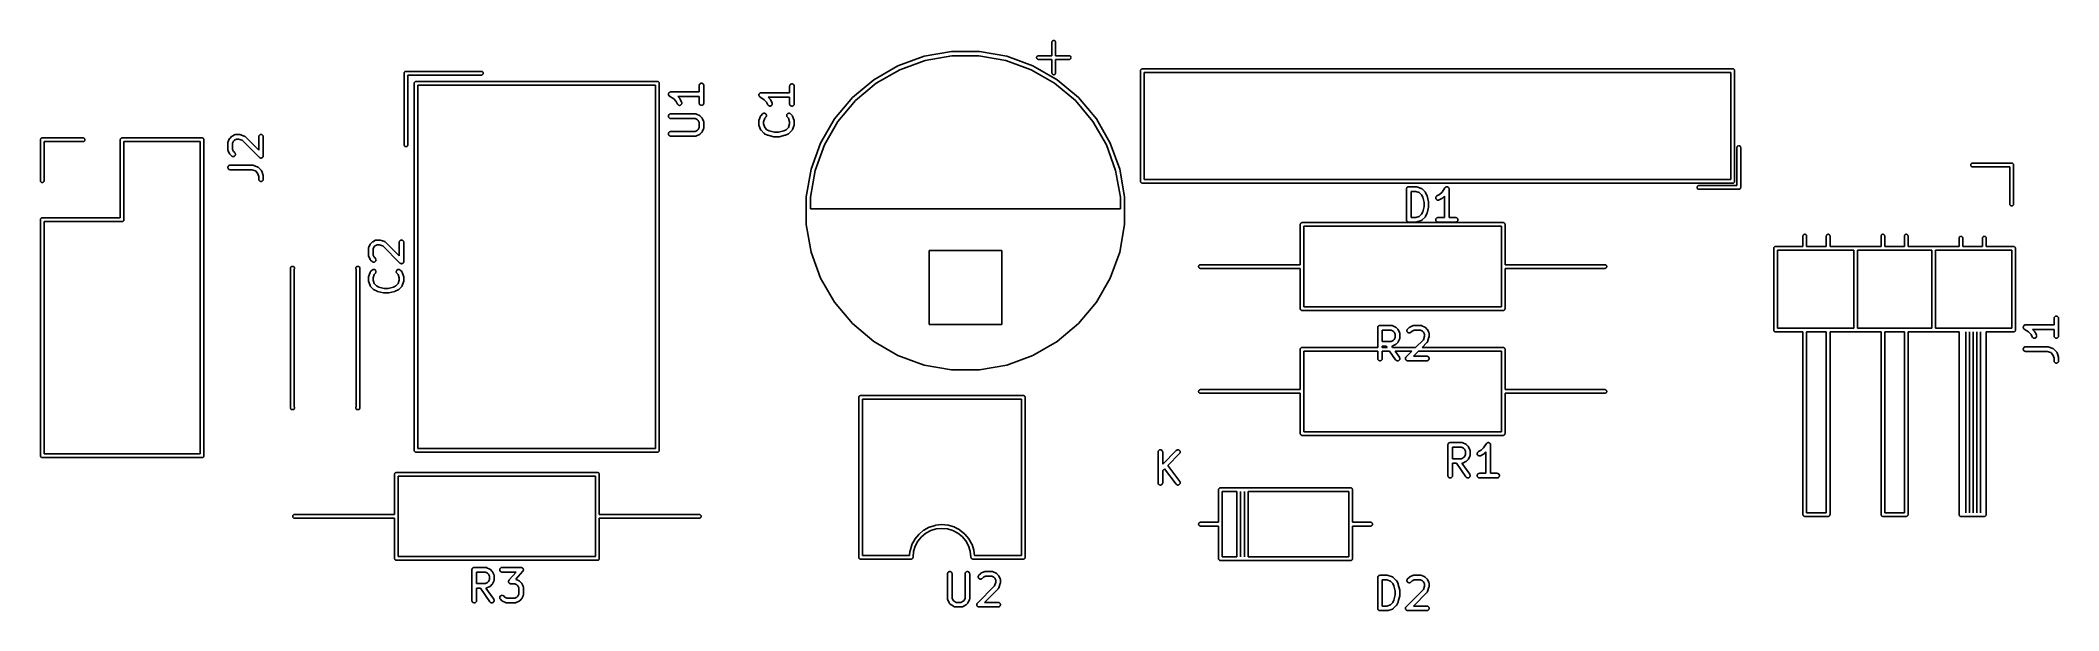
# Model space of a CAD drawing. Extents: x 3.35 to 5.93, y -3.16 to -2.43.
import ezdxf

# ---------------------------------------------------------------- set-up
doc = ezdxf.new("R2010")
doc.units = 0
doc.header["$MEASUREMENT"] = 0
doc.layers.add('BLACK', color=7, linetype='CONTINUOUS')

msp = doc.modelspace()

# ---------------------------------------------------------------- linework, layer by layer
at = {"layer": 'BLACK', "linetype": 'CONTINUOUS'}
for p, q in [((4.44348, -2.46288), (4.47701, -2.45068)), ((4.47701, -2.45068), (4.51216, -2.44448)), ((4.51264, -2.44997), (4.47844, -2.456)), ((4.51216, -2.44448), (4.54784, -2.44448)), ((4.54736, -2.44997), (4.51264, -2.44997)), ((4.58156, -2.456), (4.54736, -2.44997)), ((4.54784, -2.44448), (4.58299, -2.45068)), ((4.58299, -2.45068), (4.61652, -2.46288)), ((4.62113, -2.45238), (4.62118, -2.45191)), ((4.62118, -2.45284), (4.62113, -2.45238)), ((4.62118, -2.45191), (4.62131, -2.45147)), ((4.62131, -2.45328), (4.62118, -2.45284)), ((4.62131, -2.45147), (4.62153, -2.45106)), ((4.62153, -2.45369), (4.62131, -2.45328)), ((4.62153, -2.45106), (4.62183, -2.4507)), ((4.62183, -2.45405), (4.62153, -2.45369)), ((4.62183, -2.4507), (4.62219, -2.4504)), ((4.62219, -2.45435), (4.62183, -2.45405)), ((4.62219, -2.4504), (4.6226, -2.45018)), ((4.6226, -2.45457), (4.62219, -2.45435)), ((4.6226, -2.45018), (4.62304, -2.45005)), ((4.62304, -2.4547), (4.6226, -2.45457)), ((4.62304, -2.45005), (4.62339, -2.45001)), ((4.62339, -2.45474), (4.62304, -2.4547)), ((4.62339, -2.45001), (4.64083, -2.45001)), ((4.64083, -2.45474), (4.62339, -2.45474)), ((4.64083, -2.43258), (4.64086, -2.43223)), ((4.64083, -2.45001), (4.64083, -2.43258)), ((4.64083, -2.47218), (4.64083, -2.45474)), ((4.64086, -2.43223), (4.641, -2.43178)), ((4.641, -2.43178), (4.64122, -2.43137)), ((4.64122, -2.43137), (4.64151, -2.43101)), ((4.64151, -2.43101), (4.64187, -2.43072)), ((4.64187, -2.43072), (4.64228, -2.4305)), ((4.64228, -2.4305), (4.64273, -2.43036)), ((4.64273, -2.43036), (4.64319, -2.43032)), ((4.64319, -2.43032), (4.64365, -2.43036)), ((4.64365, -2.43036), (4.6441, -2.4305)), ((4.6441, -2.4305), (4.64451, -2.43072)), ((4.64451, -2.43072), (4.64487, -2.43101)), ((4.64487, -2.43101), (4.64516, -2.43137)), ((4.64516, -2.43137), (4.64538, -2.43178)), ((4.64538, -2.43178), (4.64552, -2.43223)), ((4.64552, -2.43223), (4.64555, -2.43258)), ((4.64555, -2.43258), (4.64555, -2.45001)), ((4.64555, -2.45001), (4.66299, -2.45001)), ((4.66299, -2.45474), (4.64555, -2.45474)), ((4.64555, -2.45474), (4.64555, -2.47218)), ((4.66299, -2.45001), (4.66334, -2.45005)), ((4.66334, -2.4547), (4.66299, -2.45474)), ((4.66334, -2.45005), (4.66378, -2.45018)), ((4.66378, -2.45457), (4.66334, -2.4547)), ((4.66378, -2.45018), (4.66419, -2.4504)), ((4.66419, -2.45435), (4.66378, -2.45457)), ((4.66419, -2.4504), (4.66455, -2.4507)), ((4.66455, -2.45405), (4.66419, -2.45435)), ((4.66455, -2.4507), (4.66485, -2.45106)), ((4.66485, -2.45369), (4.66455, -2.45405)), ((4.66485, -2.45106), (4.66507, -2.45147)), ((4.66507, -2.45328), (4.66485, -2.45369)), ((4.66507, -2.45147), (4.6652, -2.45191)), ((4.6652, -2.45284), (4.66507, -2.45328)), ((4.6652, -2.45191), (4.66525, -2.45238)), ((4.66525, -2.45238), (4.6652, -2.45284)), ((3.81117, -2.47236), (3.81122, -2.4719)), ((3.81118, -2.47248), (3.81117, -2.47236)), ((3.81118, -2.56421), (3.81118, -2.47248)), ((3.81122, -2.4719), (3.81135, -2.47145)), ((3.81135, -2.47145), (3.81157, -2.47104)), ((3.81157, -2.47104), (3.81186, -2.47068)), ((3.81186, -2.47068), (3.81222, -2.47039)), ((3.81222, -2.47039), (3.81263, -2.47017)), ((3.81263, -2.47017), (3.81308, -2.47003)), ((3.81308, -2.47003), (3.81343, -2.47)), ((3.81343, -2.47), (3.81354, -2.46999)), ((3.81354, -2.46999), (3.81366, -2.47)), ((3.81366, -2.47), (3.91012, -2.47)), ((3.91012, -2.47472), (3.81591, -2.47472)), ((3.81591, -2.47472), (3.81591, -2.56421)), ((3.91012, -2.47), (3.91046, -2.47003)), ((3.91046, -2.47469), (3.91012, -2.47472)), ((3.91046, -2.47003), (3.91091, -2.47017)), ((3.91091, -2.47456), (3.91046, -2.47469)), ((3.91091, -2.47017), (3.91132, -2.47039)), ((3.91132, -2.47434), (3.91091, -2.47456)), ((3.91132, -2.47039), (3.91168, -2.47068)), ((3.91168, -2.47404), (3.91132, -2.47434)), ((3.91168, -2.47068), (3.91197, -2.47104)), ((3.91197, -2.47368), (3.91168, -2.47404)), ((3.91197, -2.47104), (3.91219, -2.47145)), ((3.91219, -2.47327), (3.91197, -2.47368)), ((3.91219, -2.47145), (3.91233, -2.4719)), ((3.91233, -2.47283), (3.91219, -2.47327)), ((3.91233, -2.4719), (3.91237, -2.47236)), ((3.91237, -2.47236), (3.91233, -2.47283)), ((4.38524, -2.50366), (4.41257, -2.48072)), ((4.41257, -2.48072), (4.44348, -2.46288)), ((4.44581, -2.46788), (4.41574, -2.48524)), ((4.47844, -2.456), (4.44581, -2.46788)), ((4.61419, -2.46788), (4.58156, -2.456)), ((4.64426, -2.48524), (4.61419, -2.46788)), ((4.61652, -2.46288), (4.64743, -2.48072)), ((4.64086, -2.47252), (4.64083, -2.47218)), ((4.641, -2.47297), (4.64086, -2.47252)), ((4.64122, -2.47338), (4.641, -2.47297)), ((4.64151, -2.47374), (4.64122, -2.47338)), ((4.64187, -2.47403), (4.64151, -2.47374)), ((4.64228, -2.47425), (4.64187, -2.47403)), ((4.64273, -2.47439), (4.64228, -2.47425)), ((4.64319, -2.47443), (4.64273, -2.47439)), ((4.64365, -2.47439), (4.64319, -2.47443)), ((4.6441, -2.47425), (4.64365, -2.47439)), ((4.64451, -2.47403), (4.6441, -2.47425)), ((4.64487, -2.47374), (4.64451, -2.47403)), ((4.64516, -2.47338), (4.64487, -2.47374)), ((4.64538, -2.47297), (4.64516, -2.47338)), ((4.64552, -2.47252), (4.64538, -2.47297)), ((4.64555, -2.47218), (4.64552, -2.47252)), ((4.64743, -2.48072), (4.67476, -2.50366)), ((4.7544, -2.46913), (4.75444, -2.46867)), ((4.75441, -2.46925), (4.7544, -2.46913)), ((4.75441, -2.61075), (4.75441, -2.46925)), ((4.75444, -2.46867), (4.75458, -2.46823)), ((4.75458, -2.46823), (4.7548, -2.46782)), ((4.7548, -2.46782), (4.75509, -2.46746)), ((4.75509, -2.46746), (4.75545, -2.46716)), ((4.75545, -2.46716), (4.75586, -2.46694)), ((4.75586, -2.46694), (4.75631, -2.46681)), ((4.75631, -2.46681), (4.75666, -2.46677)), ((4.75666, -2.46677), (4.75677, -2.46676)), ((4.75666, -2.46677), (4.75666, -2.46677)), ((4.75677, -2.46676), (4.75689, -2.46677)), ((4.75689, -2.46677), (5.51256, -2.46677)), ((4.75913, -2.4715), (4.75913, -2.6085)), ((5.51031, -2.4715), (4.75913, -2.4715)), ((5.51032, -2.6085), (5.51031, -2.4715)), ((5.51256, -2.46677), (5.51268, -2.46676)), ((5.51268, -2.46676), (5.51279, -2.46677)), ((5.51279, -2.46677), (5.51279, -2.46677)), ((5.51279, -2.46677), (5.51314, -2.46681)), ((5.51314, -2.46681), (5.51359, -2.46694)), ((5.51359, -2.46694), (5.514, -2.46716)), ((5.514, -2.46716), (5.51436, -2.46746)), ((5.51436, -2.46746), (5.51465, -2.46782)), ((5.51465, -2.46782), (5.51487, -2.46823)), ((5.51487, -2.46823), (5.51501, -2.46867)), ((5.51501, -2.46867), (5.51505, -2.46913)), ((5.51505, -2.46913), (5.51504, -2.46925)), ((5.51504, -2.46925), (5.51504, -2.61075)), ((3.82416, -2.48535), (3.82421, -2.48489)), ((3.82417, -2.48547), (3.82416, -2.48535)), ((3.82417, -2.95532), (3.82417, -2.48547)), ((3.82421, -2.48489), (3.82434, -2.48445)), ((3.82434, -2.48445), (3.82456, -2.48404)), ((3.82456, -2.48404), (3.82486, -2.48368)), ((3.82486, -2.48368), (3.82522, -2.48338)), ((3.82522, -2.48338), (3.82563, -2.48316)), ((3.82563, -2.48316), (3.82607, -2.48303)), ((3.82607, -2.48303), (3.82642, -2.48299)), ((3.82642, -2.48299), (3.82654, -2.48298)), ((3.82642, -2.48299), (3.82642, -2.48299)), ((3.82654, -2.48298), (3.82665, -2.48299)), ((3.82665, -2.48299), (4.13547, -2.48299)), ((3.8289, -2.48772), (3.8289, -2.95307)), ((4.13323, -2.48772), (3.8289, -2.48772)), ((4.13323, -2.95307), (4.13323, -2.48772)), ((4.13547, -2.48299), (4.13559, -2.48298)), ((4.13559, -2.48298), (4.13571, -2.48299)), ((4.13571, -2.48299), (4.13571, -2.48299)), ((4.13571, -2.48299), (4.13605, -2.48303)), ((4.13605, -2.48303), (4.1365, -2.48316)), ((4.1365, -2.48316), (4.13691, -2.48338)), ((4.13691, -2.48338), (4.13727, -2.48368)), ((4.13727, -2.48368), (4.13756, -2.48404)), ((4.13756, -2.48404), (4.13778, -2.48445)), ((4.13778, -2.48445), (4.13792, -2.48489)), ((4.13792, -2.48489), (4.13796, -2.48535)), ((4.13796, -2.48535), (4.13795, -2.48547)), ((4.13795, -2.48547), (4.13795, -2.95532)), ((4.14966, -2.49935), (4.14969, -2.49907)), ((4.14966, -2.49936), (4.14966, -2.49935)), ((4.14966, -2.49935), (4.14966, -2.49935)), ((4.14969, -2.49965), (4.14966, -2.49936)), ((4.14969, -2.49907), (4.14972, -2.49878)), ((4.14971, -2.49993), (4.14969, -2.49965)), ((4.1498, -2.50021), (4.14971, -2.49993)), ((4.14971, -2.49993), (4.14971, -2.49993)), ((4.14971, -2.49993), (4.14971, -2.49993)), ((4.14972, -2.49878), (4.14981, -2.4985)), ((4.14972, -2.49878), (4.14972, -2.49878)), ((4.14972, -2.49878), (4.14972, -2.49878)), ((4.14987, -2.50048), (4.1498, -2.50021)), ((4.14981, -2.4985), (4.14989, -2.49823)), ((4.14988, -2.50048), (4.14987, -2.50048)), ((4.14987, -2.50048), (4.14987, -2.50048)), ((4.15, -2.50073), (4.14988, -2.50048)), ((4.14989, -2.49823), (4.15003, -2.49797)), ((4.14989, -2.49823), (4.14989, -2.49823)), ((4.14989, -2.49823), (4.14989, -2.49823)), ((4.15014, -2.50099), (4.15, -2.50073)), ((4.15003, -2.49797), (4.15017, -2.49773)), ((4.15032, -2.50122), (4.15014, -2.50099)), ((4.15014, -2.50099), (4.15014, -2.50099)), ((4.15014, -2.50099), (4.15014, -2.50099)), ((4.15017, -2.49772), (4.15035, -2.4975)), ((4.15017, -2.49773), (4.15017, -2.49772)), ((4.15017, -2.49772), (4.15017, -2.49772)), ((4.1505, -2.50144), (4.15032, -2.50122)), ((4.15035, -2.4975), (4.15053, -2.49728)), ((4.15073, -2.50163), (4.1505, -2.50144)), ((4.1505, -2.50144), (4.1505, -2.50144)), ((4.1505, -2.50144), (4.1505, -2.50144)), ((4.15053, -2.49728), (4.15053, -2.49728)), ((4.15053, -2.49728), (4.15054, -2.49728)), ((4.15054, -2.49728), (4.15076, -2.49709)), ((4.15094, -2.50181), (4.15073, -2.50163)), ((4.15076, -2.49709), (4.15098, -2.49692)), ((4.15095, -2.50181), (4.15094, -2.50181)), ((4.15094, -2.50181), (4.15094, -2.50181)), ((4.15098, -2.50183), (4.15095, -2.50181)), ((4.15095, -2.50181), (4.15095, -2.50181)), ((4.15098, -2.49692), (4.15124, -2.49678)), ((4.15098, -2.49692), (4.15098, -2.49692)), ((4.15098, -2.49692), (4.15098, -2.49692)), ((4.15636, -2.50542), (4.15098, -2.50183)), ((4.15124, -2.49678), (4.15149, -2.49665)), ((4.15149, -2.49665), (4.15176, -2.49657)), ((4.15149, -2.49665), (4.15149, -2.49665)), ((4.15149, -2.49665), (4.15149, -2.49665)), ((4.15176, -2.49657), (4.15204, -2.49648)), ((4.15204, -2.49648), (4.15233, -2.49645)), ((4.15204, -2.49648), (4.15204, -2.49648)), ((4.15204, -2.49648), (4.15204, -2.49648)), ((4.15233, -2.49645), (4.15261, -2.49642)), ((4.15261, -2.49642), (4.18903, -2.49642)), ((4.15956, -2.50863), (4.15636, -2.50542)), ((4.18903, -2.50233), (4.16162, -2.50233)), ((4.16162, -2.50233), (4.16408, -2.50479)), ((4.16408, -2.50479), (4.1641, -2.50482)), ((4.1641, -2.50482), (4.16421, -2.50495)), ((4.16421, -2.50495), (4.16432, -2.50507)), ((4.16432, -2.50507), (4.16439, -2.50517)), ((4.16439, -2.50517), (4.16446, -2.50527)), ((4.16446, -2.50527), (4.16454, -2.50542)), ((4.16454, -2.50542), (4.16463, -2.50556)), ((4.16463, -2.50556), (4.1665, -2.50931)), ((4.18903, -2.48809), (4.1891, -2.48752)), ((4.18903, -2.48813), (4.18903, -2.48809)), ((4.18903, -2.49642), (4.18903, -2.48813)), ((4.18903, -2.51063), (4.18903, -2.50233)), ((4.1891, -2.48752), (4.18927, -2.48697)), ((4.18927, -2.48697), (4.18955, -2.48646)), ((4.18955, -2.48646), (4.18992, -2.48602)), ((4.18992, -2.48602), (4.19037, -2.48566)), ((4.19037, -2.48566), (4.19088, -2.48539)), ((4.19088, -2.48539), (4.19143, -2.48523)), ((4.19143, -2.48523), (4.192, -2.48518)), ((4.192, -2.48518), (4.19258, -2.48524)), ((4.19258, -2.48524), (4.19313, -2.48541)), ((4.19313, -2.48541), (4.19363, -2.48568)), ((4.19363, -2.48568), (4.19408, -2.48605)), ((4.19408, -2.48605), (4.19444, -2.48649)), ((4.19444, -2.48649), (4.19471, -2.487)), ((4.19471, -2.487), (4.19488, -2.48756)), ((4.19488, -2.48756), (4.19494, -2.48813)), ((4.19494, -2.48813), (4.19494, -2.51063)), ((4.26549, -2.50029), (4.26552, -2.50001)), ((4.26551, -2.50059), (4.26549, -2.50029)), ((4.26549, -2.50029), (4.26549, -2.50029)), ((4.26549, -2.50029), (4.26549, -2.50029)), ((4.26554, -2.50086), (4.26551, -2.50059)), ((4.26552, -2.50001), (4.26555, -2.49972)), ((4.26554, -2.50087), (4.26554, -2.50086)), ((4.26562, -2.50115), (4.26554, -2.50087)), ((4.26554, -2.50087), (4.26554, -2.50087)), ((4.26555, -2.49972), (4.26564, -2.49944)), ((4.26555, -2.49972), (4.26555, -2.49972)), ((4.26555, -2.49972), (4.26555, -2.49972)), ((4.2657, -2.50142), (4.26562, -2.50115)), ((4.26564, -2.49944), (4.26572, -2.49917)), ((4.26583, -2.50166), (4.2657, -2.50142)), ((4.2657, -2.50142), (4.2657, -2.50142)), ((4.2657, -2.50142), (4.2657, -2.50142)), ((4.26572, -2.49917), (4.26586, -2.49891)), ((4.26572, -2.49917), (4.26572, -2.49917)), ((4.26572, -2.49917), (4.26572, -2.49917)), ((4.26597, -2.50193), (4.26583, -2.50166)), ((4.26586, -2.49891), (4.26599, -2.49866)), ((4.26615, -2.50215), (4.26597, -2.50193)), ((4.26597, -2.50193), (4.26597, -2.50193)), ((4.26597, -2.50193), (4.26597, -2.50193)), ((4.26599, -2.49866), (4.26618, -2.49844)), ((4.26599, -2.49866), (4.26599, -2.49866)), ((4.26599, -2.49866), (4.26599, -2.49866)), ((4.26633, -2.50238), (4.26615, -2.50215)), ((4.26618, -2.49844), (4.26636, -2.49822)), ((4.26655, -2.50257), (4.26633, -2.50238)), ((4.26633, -2.50238), (4.26633, -2.50238)), ((4.26633, -2.50238), (4.26633, -2.50238)), ((4.26636, -2.49822), (4.26659, -2.49803)), ((4.26636, -2.49822), (4.26636, -2.49822)), ((4.26636, -2.49822), (4.26636, -2.49822)), ((4.26677, -2.50275), (4.26655, -2.50257)), ((4.26659, -2.49803), (4.26681, -2.49786)), ((4.2668, -2.50277), (4.26677, -2.50275)), ((4.26677, -2.50275), (4.26677, -2.50275)), ((4.26677, -2.50275), (4.26677, -2.50275)), ((4.26677, -2.50275), (4.26677, -2.50275)), ((4.27218, -2.50636), (4.2668, -2.50277)), ((4.26681, -2.49785), (4.26707, -2.49772)), ((4.26681, -2.49786), (4.26681, -2.49785)), ((4.26681, -2.49785), (4.26681, -2.49785)), ((4.26707, -2.49772), (4.26731, -2.49758)), ((4.26731, -2.49758), (4.26732, -2.49758)), ((4.26732, -2.49758), (4.26759, -2.4975)), ((4.26732, -2.49758), (4.26732, -2.49758)), ((4.26759, -2.4975), (4.26787, -2.49742)), ((4.26787, -2.49742), (4.26816, -2.49739)), ((4.26787, -2.49742), (4.26787, -2.49742)), ((4.26787, -2.49742), (4.26787, -2.49742)), ((4.26816, -2.49739), (4.26844, -2.49736)), ((4.26844, -2.49736), (4.30486, -2.49736)), ((4.27539, -2.50956), (4.27218, -2.50636)), ((4.30486, -2.50327), (4.27744, -2.50327)), ((4.27744, -2.50327), (4.2799, -2.50573)), ((4.2799, -2.50573), (4.27993, -2.50576)), ((4.27993, -2.50576), (4.28003, -2.50589)), ((4.28003, -2.50589), (4.28015, -2.50601)), ((4.28015, -2.50601), (4.28021, -2.50611)), ((4.28021, -2.50611), (4.28029, -2.50621)), ((4.28029, -2.50621), (4.28037, -2.50635)), ((4.28037, -2.50635), (4.28046, -2.50649)), ((4.28046, -2.50649), (4.28233, -2.51024)), ((4.30486, -2.48903), (4.30492, -2.48845)), ((4.30486, -2.48907), (4.30486, -2.48903)), ((4.30486, -2.49736), (4.30486, -2.48907)), ((4.30486, -2.51156), (4.30486, -2.50327)), ((4.30492, -2.48845), (4.3051, -2.4879)), ((4.3051, -2.4879), (4.30537, -2.4874)), ((4.30537, -2.4874), (4.30574, -2.48696)), ((4.30574, -2.48696), (4.30619, -2.4866)), ((4.30619, -2.4866), (4.3067, -2.48633)), ((4.3067, -2.48633), (4.30726, -2.48617)), ((4.30726, -2.48617), (4.30783, -2.48611)), ((4.30783, -2.48611), (4.3084, -2.48617)), ((4.3084, -2.48617), (4.30895, -2.48634)), ((4.30895, -2.48634), (4.30946, -2.48662)), ((4.30946, -2.48662), (4.30991, -2.48699)), ((4.30991, -2.48699), (4.31027, -2.48743)), ((4.31027, -2.48743), (4.31054, -2.48794)), ((4.31054, -2.48794), (4.31071, -2.48849)), ((4.31071, -2.48849), (4.31076, -2.48907)), ((4.31076, -2.48907), (4.31076, -2.51156)), ((4.3623, -2.531), (4.38524, -2.50366)), ((4.41574, -2.48524), (4.38914, -2.50756)), ((4.67086, -2.50756), (4.64426, -2.48524)), ((4.67476, -2.50366), (4.6977, -2.531)), ((4.14966, -2.52748), (4.14972, -2.52691)), ((4.14971, -2.52805), (4.14966, -2.52748)), ((4.14988, -2.52861), (4.14971, -2.52805)), ((4.14972, -2.52691), (4.14989, -2.52635)), ((4.15014, -2.52912), (4.14988, -2.52861)), ((4.14989, -2.52635), (4.15017, -2.52585)), ((4.1505, -2.52956), (4.15014, -2.52912)), ((4.15017, -2.52585), (4.15053, -2.5254)), ((4.15095, -2.52994), (4.1505, -2.52956)), ((4.15053, -2.5254), (4.15098, -2.52504)), ((4.15145, -2.53021), (4.15095, -2.52994)), ((4.15098, -2.52504), (4.15149, -2.52477)), ((4.152, -2.53039), (4.15145, -2.53021)), ((4.15149, -2.52477), (4.15204, -2.5246)), ((4.15257, -2.53045), (4.152, -2.53039)), ((4.15204, -2.5246), (4.15261, -2.52455)), ((4.15261, -2.53045), (4.15257, -2.53045)), ((4.15261, -2.52455), (4.18448, -2.52455)), ((4.18379, -2.53045), (4.15261, -2.53045)), ((4.16122, -2.51195), (4.15956, -2.50863)), ((4.16153, -2.51243), (4.16122, -2.51195)), ((4.16192, -2.51285), (4.16153, -2.51243)), ((4.16239, -2.51319), (4.16192, -2.51285)), ((4.16292, -2.51342), (4.16239, -2.51319)), ((4.16348, -2.51355), (4.16292, -2.51342)), ((4.16406, -2.51357), (4.16348, -2.51355)), ((4.16462, -2.51348), (4.16406, -2.51357)), ((4.16516, -2.51328), (4.16462, -2.51348)), ((4.16565, -2.51297), (4.16516, -2.51328)), ((4.16608, -2.51258), (4.16565, -2.51297)), ((4.16641, -2.51211), (4.16608, -2.51258)), ((4.16665, -2.51159), (4.16641, -2.51211)), ((4.1665, -2.50931), (4.16652, -2.50934)), ((4.16652, -2.50934), (4.16672, -2.50988)), ((4.16679, -2.51103), (4.16665, -2.51159)), ((4.16672, -2.50988), (4.16681, -2.51045)), ((4.16681, -2.51045), (4.16679, -2.51103)), ((4.18648, -2.5318), (4.18379, -2.53045)), ((4.18448, -2.52455), (4.18453, -2.52455)), ((4.18453, -2.52455), (4.18461, -2.52456)), ((4.18461, -2.52456), (4.1847, -2.52455)), ((4.1847, -2.52455), (4.1849, -2.52459)), ((4.1849, -2.52459), (4.1851, -2.52461)), ((4.1851, -2.52461), (4.18518, -2.52464)), ((4.18518, -2.52464), (4.18527, -2.52465)), ((4.18527, -2.52465), (4.18546, -2.52472)), ((4.18546, -2.52472), (4.18565, -2.52479)), ((4.18565, -2.52479), (4.18572, -2.52483)), ((4.18572, -2.52483), (4.1858, -2.52486)), ((4.1858, -2.52486), (4.18955, -2.52673)), ((4.18768, -2.533), (4.18648, -2.5318)), ((4.18903, -2.5357), (4.18768, -2.533)), ((4.18909, -2.5112), (4.18903, -2.51063)), ((4.18925, -2.51175), (4.18909, -2.5112)), ((4.18952, -2.51226), (4.18925, -2.51175)), ((4.18989, -2.51271), (4.18952, -2.51226)), ((4.18955, -2.52673), (4.18959, -2.52675)), ((4.18959, -2.52675), (4.18973, -2.52684)), ((4.18973, -2.52684), (4.18988, -2.52692)), ((4.18988, -2.52692), (4.18997, -2.527)), ((4.19033, -2.51307), (4.18989, -2.51271)), ((4.18997, -2.527), (4.19007, -2.52707)), ((4.19007, -2.52707), (4.19019, -2.52718)), ((4.19019, -2.52718), (4.19032, -2.52729)), ((4.19032, -2.52729), (4.1922, -2.52916)), ((4.19084, -2.51335), (4.19033, -2.51307)), ((4.19139, -2.51352), (4.19084, -2.51335)), ((4.19196, -2.51358), (4.19139, -2.51352)), ((4.19254, -2.51353), (4.19196, -2.51358)), ((4.1922, -2.52916), (4.19223, -2.52919)), ((4.19223, -2.52919), (4.19233, -2.52932)), ((4.19233, -2.52932), (4.19244, -2.52944)), ((4.19244, -2.52944), (4.19251, -2.52954)), ((4.19251, -2.52954), (4.19259, -2.52964)), ((4.19309, -2.51336), (4.19254, -2.51353)), ((4.19259, -2.52964), (4.19266, -2.52979)), ((4.19266, -2.52979), (4.19275, -2.52993)), ((4.19275, -2.52993), (4.19462, -2.53368)), ((4.1936, -2.5131), (4.19309, -2.51336)), ((4.19405, -2.51274), (4.1936, -2.5131)), ((4.19442, -2.51229), (4.19405, -2.51274)), ((4.1947, -2.51179), (4.19442, -2.51229)), ((4.19487, -2.51124), (4.1947, -2.51179)), ((4.19494, -2.51067), (4.19487, -2.51124)), ((4.19494, -2.51063), (4.19494, -2.51067)), ((4.2656, -2.53329), (4.26564, -2.53313)), ((4.26564, -2.53313), (4.26751, -2.5275)), ((4.26751, -2.5275), (4.26753, -2.52746)), ((4.26753, -2.52746), (4.26756, -2.52738)), ((4.26756, -2.52738), (4.26759, -2.5273)), ((4.26759, -2.5273), (4.26768, -2.52712)), ((4.26768, -2.52712), (4.26777, -2.52694)), ((4.26777, -2.52694), (4.26782, -2.52687)), ((4.26782, -2.52687), (4.26786, -2.52679)), ((4.26786, -2.52679), (4.26799, -2.52664)), ((4.26799, -2.52664), (4.26811, -2.52647)), ((4.26811, -2.52647), (4.26817, -2.52642)), ((4.26817, -2.52642), (4.26823, -2.52635)), ((4.26823, -2.52635), (4.2701, -2.52447)), ((4.2701, -2.52447), (4.27013, -2.52444)), ((4.27013, -2.52444), (4.27058, -2.52409)), ((4.27058, -2.52409), (4.27109, -2.52382)), ((4.27109, -2.52382), (4.27165, -2.52366)), ((4.2729, -2.53003), (4.27139, -2.53454)), ((4.27165, -2.52366), (4.27222, -2.52361)), ((4.27222, -2.52361), (4.27279, -2.52367)), ((4.27279, -2.52367), (4.27334, -2.52384)), ((4.27428, -2.52865), (4.2729, -2.53003)), ((4.27334, -2.52384), (4.27385, -2.52412)), ((4.27385, -2.52412), (4.27429, -2.52449)), ((4.27464, -2.5282), (4.27428, -2.52865)), ((4.27429, -2.52449), (4.27465, -2.52494)), ((4.27492, -2.5277), (4.27464, -2.5282)), ((4.27465, -2.52494), (4.27492, -2.52545)), ((4.27492, -2.52545), (4.27509, -2.526)), ((4.27508, -2.52715), (4.27492, -2.5277)), ((4.27514, -2.52657), (4.27508, -2.52715)), ((4.27509, -2.526), (4.27514, -2.52657)), ((4.27705, -2.51288), (4.27539, -2.50956)), ((4.27735, -2.51337), (4.27705, -2.51288)), ((4.27775, -2.51379), (4.27735, -2.51337)), ((4.27822, -2.51412), (4.27775, -2.51379)), ((4.27875, -2.51436), (4.27822, -2.51412)), ((4.27931, -2.51449), (4.27875, -2.51436)), ((4.27988, -2.51451), (4.27931, -2.51449)), ((4.28045, -2.51442), (4.27988, -2.51451)), ((4.28099, -2.51421), (4.28045, -2.51442)), ((4.28148, -2.51391), (4.28099, -2.51421)), ((4.2819, -2.51352), (4.28148, -2.51391)), ((4.28224, -2.51305), (4.2819, -2.51352)), ((4.28248, -2.51253), (4.28224, -2.51305)), ((4.28233, -2.51024), (4.28235, -2.51028)), ((4.28235, -2.51028), (4.28255, -2.51082)), ((4.28261, -2.51197), (4.28248, -2.51253)), ((4.28255, -2.51082), (4.28264, -2.51139)), ((4.28264, -2.51139), (4.28261, -2.51197)), ((4.30111, -2.52653), (4.30117, -2.52596)), ((4.30116, -2.5271), (4.30111, -2.52653)), ((4.30132, -2.52766), (4.30116, -2.5271)), ((4.30117, -2.52596), (4.30134, -2.52541)), ((4.30158, -2.52817), (4.30132, -2.52766)), ((4.30134, -2.52541), (4.30162, -2.5249)), ((4.30194, -2.52862), (4.30158, -2.52817)), ((4.30162, -2.5249), (4.30199, -2.52446)), ((4.30197, -2.52865), (4.30194, -2.52862)), ((4.30335, -2.53003), (4.30197, -2.52865)), ((4.30199, -2.52446), (4.30244, -2.5241)), ((4.30244, -2.5241), (4.30295, -2.52383)), ((4.30295, -2.52383), (4.3035, -2.52366)), ((4.30486, -2.53454), (4.30335, -2.53003)), ((4.3035, -2.52366), (4.30407, -2.52361)), ((4.30407, -2.52361), (4.30464, -2.52367)), ((4.30464, -2.52367), (4.3052, -2.52384)), ((4.30491, -2.51214), (4.30486, -2.51156)), ((4.30508, -2.51269), (4.30491, -2.51214)), ((4.30535, -2.5132), (4.30508, -2.51269)), ((4.3052, -2.52384), (4.3057, -2.52411)), ((4.30572, -2.51364), (4.30535, -2.5132)), ((4.3057, -2.52411), (4.30615, -2.52447)), ((4.30616, -2.51401), (4.30572, -2.51364)), ((4.30615, -2.52447), (4.30802, -2.52635)), ((4.30667, -2.51429), (4.30616, -2.51401)), ((4.30722, -2.51446), (4.30667, -2.51429)), ((4.30779, -2.51452), (4.30722, -2.51446)), ((4.30836, -2.51446), (4.30779, -2.51452)), ((4.30802, -2.52635), (4.30805, -2.52638)), ((4.30805, -2.52638), (4.30811, -2.52645)), ((4.30811, -2.52645), (4.30817, -2.52651)), ((4.30817, -2.52651), (4.30829, -2.52667)), ((4.30829, -2.52667), (4.30841, -2.52683)), ((4.30892, -2.5143), (4.30836, -2.51446)), ((4.30841, -2.52683), (4.30845, -2.52691)), ((4.30845, -2.52691), (4.3085, -2.52698)), ((4.3085, -2.52698), (4.30858, -2.52716)), ((4.30858, -2.52716), (4.30868, -2.52734)), ((4.30868, -2.52734), (4.3087, -2.52742)), ((4.3087, -2.52742), (4.30874, -2.5275)), ((4.30874, -2.5275), (4.31061, -2.53313)), ((4.30943, -2.51403), (4.30892, -2.5143)), ((4.30988, -2.51367), (4.30943, -2.51403)), ((4.31025, -2.51323), (4.30988, -2.51367)), ((4.31052, -2.51273), (4.31025, -2.51323)), ((4.3107, -2.51218), (4.31052, -2.51273)), ((4.31061, -2.53313), (4.31062, -2.53317)), ((4.31062, -2.53317), (4.31066, -2.53333)), ((4.31076, -2.5116), (4.3107, -2.51218)), ((4.31076, -2.51156), (4.31076, -2.5116)), ((4.34446, -2.5619), (4.3623, -2.531)), ((4.38914, -2.50756), (4.36681, -2.53416)), ((4.69319, -2.53416), (4.67086, -2.50756)), ((4.6977, -2.531), (4.71554, -2.5619)), ((3.34526, -2.55764), (3.34531, -2.55717)), ((3.34528, -2.55775), (3.34526, -2.55764)), ((3.34528, -2.61012), (3.34528, -2.55775)), ((3.34531, -2.55717), (3.34544, -2.55673)), ((3.34544, -2.55673), (3.34566, -2.55632)), ((3.34566, -2.55632), (3.34596, -2.55596)), ((3.34596, -2.55596), (3.34632, -2.55566)), ((3.34632, -2.55566), (3.34673, -2.55544)), ((3.34673, -2.55544), (3.34717, -2.55531)), ((3.34717, -2.55531), (3.34752, -2.55528)), ((3.34752, -2.55528), (3.34764, -2.55526)), ((3.34752, -2.55528), (3.34752, -2.55528)), ((3.34764, -2.55526), (3.34775, -2.55528)), ((3.34775, -2.55528), (3.40012, -2.55528)), ((3.40012, -2.55528), (3.40046, -2.55531)), ((3.40046, -2.55531), (3.40091, -2.55544)), ((3.40091, -2.55544), (3.40132, -2.55566)), ((3.40132, -2.55566), (3.40168, -2.55596)), ((3.40168, -2.55596), (3.40197, -2.55632)), ((3.40197, -2.55896), (3.40168, -2.55932)), ((3.40197, -2.55632), (3.40219, -2.55673)), ((3.40219, -2.55855), (3.40197, -2.55896)), ((3.40219, -2.55673), (3.40233, -2.55717)), ((3.40233, -2.5581), (3.40219, -2.55855)), ((3.40233, -2.55717), (3.40237, -2.55764)), ((3.40237, -2.55764), (3.40233, -2.5581)), ((3.44763, -2.55764), (3.44767, -2.55717)), ((3.44764, -2.55775), (3.44763, -2.55764)), ((3.44764, -2.65764), (3.44764, -2.55775)), ((3.44767, -2.55717), (3.44781, -2.55673)), ((3.44781, -2.55673), (3.44803, -2.55632)), ((3.44803, -2.55632), (3.44832, -2.55596)), ((3.44832, -2.55596), (3.44868, -2.55566)), ((3.44868, -2.55566), (3.44909, -2.55544)), ((3.44909, -2.55544), (3.44954, -2.55531)), ((3.44954, -2.55531), (3.44988, -2.55528)), ((3.44988, -2.55528), (3.45, -2.55526)), ((3.44988, -2.55528), (3.44988, -2.55528)), ((3.45, -2.55526), (3.45012, -2.55528)), ((3.45012, -2.55528), (3.55225, -2.55528)), ((3.55225, -2.55528), (3.55236, -2.55526)), ((3.55236, -2.55526), (3.55248, -2.55528)), ((3.55248, -2.55528), (3.55248, -2.55528)), ((3.55248, -2.55528), (3.55283, -2.55531)), ((3.55283, -2.55531), (3.55327, -2.55544)), ((3.55327, -2.55544), (3.55368, -2.55566)), ((3.55368, -2.55566), (3.55404, -2.55596)), ((3.55404, -2.55596), (3.55434, -2.55632)), ((3.55434, -2.55632), (3.55456, -2.55673)), ((3.55456, -2.55673), (3.55469, -2.55717)), ((3.55469, -2.55717), (3.55474, -2.55764)), ((3.55474, -2.55764), (3.55472, -2.55775)), ((3.55472, -2.55775), (3.55472, -2.96225)), ((3.5858, -2.55993), (3.58767, -2.55618)), ((3.58767, -2.55618), (3.58769, -2.55615)), ((3.58769, -2.55615), (3.58778, -2.55601)), ((3.58778, -2.55601), (3.58786, -2.55586)), ((3.58786, -2.55586), (3.58794, -2.55577)), ((3.58794, -2.55577), (3.58801, -2.55566)), ((3.58801, -2.55566), (3.58812, -2.55554)), ((3.58812, -2.55554), (3.58823, -2.55541)), ((3.58823, -2.55541), (3.5901, -2.55354)), ((3.5901, -2.55354), (3.59013, -2.55351)), ((3.59013, -2.55351), (3.59026, -2.55341)), ((3.59026, -2.55341), (3.59038, -2.55329)), ((3.59038, -2.55329), (3.59049, -2.55323)), ((3.59049, -2.55323), (3.59058, -2.55315)), ((3.59058, -2.55315), (3.59073, -2.55308)), ((3.59073, -2.55308), (3.59087, -2.55299)), ((3.59087, -2.55299), (3.59462, -2.55111)), ((3.59394, -2.55805), (3.59274, -2.55925)), ((3.59664, -2.55671), (3.59394, -2.55805)), ((3.59462, -2.55111), (3.59466, -2.55109)), ((3.59466, -2.55109), (3.59474, -2.55106)), ((3.59474, -2.55106), (3.59481, -2.55102)), ((3.59481, -2.55102), (3.59501, -2.55096)), ((3.59501, -2.55096), (3.5952, -2.5509)), ((3.5952, -2.5509), (3.59528, -2.55088)), ((3.59528, -2.55088), (3.59537, -2.55086)), ((3.59537, -2.55086), (3.59557, -2.55084)), ((3.59557, -2.55084), (3.59577, -2.55081)), ((3.59577, -2.55081), (3.59585, -2.55081)), ((3.59585, -2.55081), (3.59594, -2.5508)), ((3.59594, -2.5508), (3.59969, -2.5508)), ((3.59921, -2.55671), (3.59664, -2.55671)), ((3.60372, -2.55821), (3.59921, -2.55671)), ((3.59969, -2.5508), (3.59973, -2.5508)), ((3.59973, -2.5508), (3.59989, -2.55082)), ((3.59989, -2.55082), (3.60006, -2.55082)), ((3.60006, -2.55082), (3.60018, -2.55085)), ((3.60018, -2.55085), (3.6003, -2.55087)), ((3.6003, -2.55087), (3.60046, -2.55092)), ((3.60046, -2.55092), (3.60062, -2.55095)), ((3.60062, -2.55095), (3.60625, -2.55283)), ((3.62572, -2.58021), (3.60372, -2.55821)), ((3.60625, -2.55283), (3.60629, -2.55284)), ((3.60629, -2.55284), (3.60636, -2.55288)), ((3.60636, -2.55288), (3.60645, -2.5529)), ((3.60645, -2.5529), (3.60663, -2.553)), ((3.60663, -2.553), (3.60681, -2.55308)), ((3.60681, -2.55308), (3.60688, -2.55313)), ((3.60688, -2.55313), (3.60696, -2.55317)), ((3.60696, -2.55317), (3.60711, -2.5533)), ((3.60711, -2.5533), (3.60727, -2.55342)), ((3.60727, -2.55342), (3.60733, -2.55348)), ((3.60733, -2.55348), (3.6074, -2.55354)), ((3.6074, -2.55354), (3.62486, -2.571)), ((3.62486, -2.55371), (3.62492, -2.55314)), ((3.62486, -2.55375), (3.62486, -2.55371)), ((3.62486, -2.571), (3.62486, -2.55375)), ((3.62492, -2.55314), (3.6251, -2.55259)), ((3.6251, -2.55259), (3.62537, -2.55209)), ((3.62537, -2.55209), (3.62574, -2.55164)), ((3.62574, -2.55164), (3.62619, -2.55128)), ((3.62619, -2.55128), (3.6267, -2.55102)), ((3.6267, -2.55102), (3.62726, -2.55085)), ((3.62726, -2.55085), (3.62783, -2.5508)), ((3.62783, -2.5508), (3.6284, -2.55086)), ((3.6284, -2.55086), (3.62895, -2.55103)), ((3.62895, -2.55103), (3.62946, -2.55131)), ((3.62946, -2.55131), (3.62991, -2.55167)), ((3.62991, -2.55167), (3.63027, -2.55212)), ((3.63027, -2.55212), (3.63054, -2.55263)), ((3.63054, -2.55263), (3.63071, -2.55318)), ((3.63071, -2.55318), (3.63076, -2.55375)), ((3.63076, -2.55375), (3.63076, -2.57813)), ((4.14966, -2.54998), (4.14972, -2.5494)), ((4.14971, -2.55055), (4.14966, -2.54998)), ((4.14988, -2.5511), (4.14971, -2.55055)), ((4.14972, -2.5494), (4.14989, -2.54885)), ((4.15014, -2.55161), (4.14988, -2.5511)), ((4.14989, -2.54885), (4.15017, -2.54835)), ((4.1505, -2.55206), (4.15014, -2.55161)), ((4.15017, -2.54835), (4.15053, -2.5479)), ((4.15095, -2.55243), (4.1505, -2.55206)), ((4.15053, -2.5479), (4.15098, -2.54754)), ((4.15145, -2.55271), (4.15095, -2.55243)), ((4.15098, -2.54754), (4.15149, -2.54727)), ((4.152, -2.55288), (4.15145, -2.55271)), ((4.15149, -2.54727), (4.15204, -2.5471)), ((4.15257, -2.55295), (4.152, -2.55288)), ((4.15204, -2.5471), (4.15261, -2.54704)), ((4.15261, -2.55295), (4.15257, -2.55295)), ((4.15261, -2.54704), (4.18379, -2.54704)), ((4.18448, -2.55295), (4.15261, -2.55295)), ((4.18379, -2.54704), (4.18648, -2.54569)), ((4.18457, -2.55294), (4.18448, -2.55295)), ((4.18466, -2.55294), (4.18457, -2.55294)), ((4.18486, -2.55291), (4.18466, -2.55294)), ((4.18506, -2.55289), (4.18486, -2.55291)), ((4.18514, -2.55287), (4.18506, -2.55289)), ((4.18523, -2.55285), (4.18514, -2.55287)), ((4.18542, -2.55278), (4.18523, -2.55285)), ((4.18561, -2.55273), (4.18542, -2.55278)), ((4.18569, -2.55269), (4.18561, -2.55273)), ((4.18577, -2.55266), (4.18569, -2.55269)), ((4.1858, -2.55264), (4.18577, -2.55266)), ((4.18955, -2.55076), (4.1858, -2.55264)), ((4.18648, -2.54569), (4.18768, -2.5445)), ((4.18768, -2.5445), (4.18903, -2.5418)), ((4.18903, -2.5418), (4.18903, -2.5357)), ((4.18969, -2.55067), (4.18955, -2.55076)), ((4.18984, -2.5506), (4.18969, -2.55067)), ((4.18994, -2.55052), (4.18984, -2.5506)), ((4.19004, -2.55046), (4.18994, -2.55052)), ((4.19016, -2.55034), (4.19004, -2.55046)), ((4.19029, -2.55024), (4.19016, -2.55034)), ((4.19032, -2.55021), (4.19029, -2.55024)), ((4.1922, -2.54833), (4.19032, -2.55021)), ((4.1923, -2.54821), (4.1922, -2.54833)), ((4.19242, -2.54809), (4.1923, -2.54821)), ((4.19248, -2.54798), (4.19242, -2.54809)), ((4.19256, -2.54789), (4.19248, -2.54798)), ((4.19264, -2.54774), (4.19256, -2.54789)), ((4.19273, -2.5476), (4.19264, -2.54774)), ((4.19275, -2.54757), (4.19273, -2.5476)), ((4.19462, -2.54382), (4.19275, -2.54757)), ((4.19462, -2.53368), (4.19464, -2.53371)), ((4.19466, -2.54374), (4.19462, -2.54382)), ((4.19464, -2.53371), (4.19467, -2.5338)), ((4.1947, -2.54366), (4.19466, -2.54374)), ((4.19467, -2.5338), (4.19471, -2.53387)), ((4.19476, -2.54347), (4.1947, -2.54366)), ((4.19471, -2.53387), (4.19477, -2.53407)), ((4.19483, -2.54328), (4.19476, -2.54347)), ((4.19477, -2.53407), (4.19484, -2.53426)), ((4.19485, -2.54319), (4.19483, -2.54328)), ((4.19484, -2.53426), (4.19485, -2.53434)), ((4.19485, -2.53434), (4.19488, -2.53442)), ((4.19487, -2.54311), (4.19485, -2.54319)), ((4.19489, -2.54291), (4.19487, -2.54311)), ((4.19488, -2.53442), (4.1949, -2.53463)), ((4.19493, -2.54271), (4.19489, -2.54291)), ((4.1949, -2.53463), (4.19493, -2.53482)), ((4.19493, -2.53482), (4.19493, -2.53491)), ((4.19493, -2.53491), (4.19494, -2.535)), ((4.19494, -2.54254), (4.19493, -2.54262)), ((4.19493, -2.54262), (4.19493, -2.54271)), ((4.19494, -2.535), (4.19494, -2.5425)), ((4.19494, -2.5425), (4.19494, -2.54254)), ((4.26549, -2.53402), (4.26551, -2.53385)), ((4.26549, -2.53406), (4.26549, -2.53402)), ((4.26549, -2.53781), (4.26549, -2.53406)), ((4.2655, -2.53798), (4.26549, -2.53781)), ((4.26551, -2.53814), (4.2655, -2.53798)), ((4.26551, -2.53369), (4.26554, -2.53357)), ((4.26551, -2.53385), (4.26551, -2.53369)), ((4.26553, -2.53826), (4.26551, -2.53814)), ((4.26554, -2.53838), (4.26553, -2.53826)), ((4.26554, -2.53357), (4.26555, -2.53345)), ((4.26559, -2.53854), (4.26554, -2.53838)), ((4.26555, -2.53345), (4.2656, -2.53329)), ((4.26563, -2.5387), (4.26559, -2.53854)), ((4.26564, -2.53874), (4.26563, -2.5387)), ((4.26751, -2.54437), (4.26564, -2.53874)), ((4.26755, -2.54445), (4.26751, -2.54437)), ((4.26757, -2.54453), (4.26755, -2.54445)), ((4.26767, -2.54471), (4.26757, -2.54453)), ((4.26775, -2.54489), (4.26767, -2.54471)), ((4.2678, -2.54497), (4.26775, -2.54489)), ((4.26784, -2.54504), (4.2678, -2.54497)), ((4.26796, -2.5452), (4.26784, -2.54504)), ((4.26808, -2.54537), (4.26796, -2.5452)), ((4.26814, -2.54543), (4.26808, -2.54537)), ((4.2682, -2.54549), (4.26814, -2.54543)), ((4.26823, -2.54552), (4.2682, -2.54549)), ((4.27198, -2.54927), (4.26823, -2.54552)), ((4.27139, -2.53454), (4.27139, -2.53733)), ((4.27139, -2.53733), (4.2729, -2.54184)), ((4.2721, -2.54938), (4.27198, -2.54927)), ((4.27222, -2.54949), (4.2721, -2.54938)), ((4.27233, -2.54956), (4.27222, -2.54949)), ((4.27242, -2.54964), (4.27233, -2.54956)), ((4.27257, -2.54972), (4.27242, -2.54964)), ((4.27271, -2.54981), (4.27257, -2.54972)), ((4.27274, -2.54983), (4.27271, -2.54981)), ((4.27649, -2.5517), (4.27274, -2.54983)), ((4.2729, -2.54184), (4.27581, -2.54476)), ((4.27581, -2.54476), (4.27884, -2.54627)), ((4.27651, -2.5517), (4.27649, -2.5517)), ((4.27652, -2.55171), (4.27651, -2.5517)), ((4.27677, -2.55181), (4.27652, -2.55171)), ((4.27703, -2.55191), (4.27677, -2.55181)), ((4.27705, -2.55191), (4.27703, -2.55191)), ((4.27706, -2.55191), (4.27705, -2.55191)), ((4.2771, -2.55192), (4.27706, -2.55191)), ((4.2846, -2.5538), (4.2771, -2.55192)), ((4.27884, -2.54627), (4.28568, -2.54798)), ((4.28465, -2.55381), (4.2846, -2.5538)), ((4.2847, -2.55382), (4.28465, -2.55381)), ((4.28493, -2.55385), (4.2847, -2.55382)), ((4.28517, -2.55388), (4.28493, -2.55385)), ((4.28522, -2.55388), (4.28517, -2.55388)), ((4.28527, -2.55389), (4.28522, -2.55388)), ((4.28531, -2.55389), (4.28527, -2.55389)), ((4.29094, -2.55389), (4.28531, -2.55389)), ((4.28568, -2.54798), (4.29057, -2.54798)), ((4.29057, -2.54798), (4.29741, -2.54627)), ((4.29099, -2.55388), (4.29094, -2.55389)), ((4.29104, -2.55388), (4.29099, -2.55388)), ((4.29128, -2.55385), (4.29104, -2.55388)), ((4.29151, -2.55383), (4.29128, -2.55385)), ((4.29156, -2.55381), (4.29151, -2.55383)), ((4.29161, -2.55381), (4.29156, -2.55381)), ((4.29165, -2.5538), (4.29161, -2.55381)), ((4.29915, -2.55192), (4.29165, -2.5538)), ((4.29741, -2.54627), (4.30044, -2.54476)), ((4.29917, -2.55192), (4.29915, -2.55192)), ((4.29918, -2.55192), (4.29917, -2.55192)), ((4.29943, -2.55182), (4.29918, -2.55192)), ((4.2997, -2.55173), (4.29943, -2.55182)), ((4.29971, -2.55172), (4.2997, -2.55173)), ((4.29972, -2.55172), (4.29971, -2.55172)), ((4.29976, -2.5517), (4.29972, -2.55172)), ((4.30351, -2.54983), (4.29976, -2.5517)), ((4.30044, -2.54476), (4.30335, -2.54184)), ((4.30335, -2.54184), (4.30486, -2.53733)), ((4.30365, -2.54974), (4.30351, -2.54983)), ((4.30379, -2.54966), (4.30365, -2.54974)), ((4.30389, -2.54958), (4.30379, -2.54966)), ((4.30399, -2.54952), (4.30389, -2.54958)), ((4.30411, -2.5494), (4.30399, -2.54952)), ((4.30424, -2.5493), (4.30411, -2.5494)), ((4.30427, -2.54927), (4.30424, -2.5493)), ((4.30802, -2.54552), (4.30427, -2.54927)), ((4.30486, -2.53733), (4.30486, -2.53454)), ((4.30808, -2.54546), (4.30802, -2.54552)), ((4.30814, -2.5454), (4.30808, -2.54546)), ((4.30826, -2.54523), (4.30814, -2.5454)), ((4.30839, -2.54508), (4.30826, -2.54523)), ((4.30843, -2.545), (4.30839, -2.54508)), ((4.30848, -2.54493), (4.30843, -2.545)), ((4.30857, -2.54475), (4.30848, -2.54493)), ((4.30866, -2.54457), (4.30857, -2.54475)), ((4.30869, -2.54449), (4.30866, -2.54457)), ((4.30872, -2.54441), (4.30869, -2.54449)), ((4.30874, -2.54437), (4.30872, -2.54441)), ((4.31061, -2.53874), (4.30874, -2.54437)), ((4.31065, -2.53858), (4.31061, -2.53874)), ((4.3107, -2.53842), (4.31065, -2.53858)), ((4.31066, -2.53333), (4.31071, -2.53349)), ((4.31071, -2.5383), (4.3107, -2.53842)), ((4.31071, -2.53349), (4.31072, -2.53361)), ((4.31074, -2.53818), (4.31071, -2.5383)), ((4.31072, -2.53361), (4.31074, -2.53373)), ((4.31074, -2.53373), (4.31075, -2.5339)), ((4.31076, -2.53785), (4.31074, -2.53802)), ((4.31074, -2.53802), (4.31074, -2.53818)), ((4.31075, -2.5339), (4.31076, -2.53406)), ((4.31076, -2.53406), (4.31076, -2.53781)), ((4.31076, -2.53781), (4.31076, -2.53785)), ((4.36681, -2.53416), (4.34945, -2.56423)), ((4.71055, -2.56423), (4.69319, -2.53416)), ((3.40012, -2.56), (3.35, -2.56)), ((3.35, -2.56), (3.35, -2.61012)), ((3.40046, -2.55997), (3.40012, -2.56)), ((3.40091, -2.55983), (3.40046, -2.55997)), ((3.40132, -2.55961), (3.40091, -2.55983)), ((3.40168, -2.55932), (3.40132, -2.55961)), ((3.45236, -2.56), (3.45236, -2.65988)), ((3.55, -2.56), (3.45236, -2.56)), ((3.55, -2.96), (3.55, -2.56)), ((3.58549, -2.56121), (3.5855, -2.56112)), ((3.58549, -2.56125), (3.58549, -2.56121)), ((3.58549, -2.57063), (3.58549, -2.56125)), ((3.5855, -2.57071), (3.58549, -2.57063)), ((3.58549, -2.5708), (3.5855, -2.57071)), ((3.58552, -2.571), (3.58549, -2.5708)), ((3.5855, -2.56104), (3.58553, -2.56084)), ((3.5855, -2.56112), (3.5855, -2.56104)), ((3.58554, -2.5712), (3.58552, -2.571)), ((3.58553, -2.56084), (3.58555, -2.56064)), ((3.58557, -2.57128), (3.58554, -2.5712)), ((3.58555, -2.56064), (3.58558, -2.56056)), ((3.58558, -2.57137), (3.58557, -2.57128)), ((3.58558, -2.56056), (3.58559, -2.56047)), ((3.58565, -2.57156), (3.58558, -2.57137)), ((3.58559, -2.56047), (3.58567, -2.56028)), ((3.58571, -2.57175), (3.58565, -2.57156)), ((3.58567, -2.56028), (3.58573, -2.56009)), ((3.58575, -2.57183), (3.58571, -2.57175)), ((3.58573, -2.56009), (3.58577, -2.56001)), ((3.58578, -2.57191), (3.58575, -2.57183)), ((3.58577, -2.56001), (3.5858, -2.55993)), ((3.5858, -2.57195), (3.58578, -2.57191)), ((3.58767, -2.5757), (3.5858, -2.57195)), ((3.58776, -2.57584), (3.58767, -2.5757)), ((3.58784, -2.57598), (3.58776, -2.57584)), ((3.58792, -2.57608), (3.58784, -2.57598)), ((3.58798, -2.57618), (3.58792, -2.57608)), ((3.58809, -2.5763), (3.58798, -2.57618)), ((3.5882, -2.57643), (3.58809, -2.5763)), ((3.58823, -2.57646), (3.5882, -2.57643)), ((3.5901, -2.57834), (3.58823, -2.57646)), ((3.59055, -2.5787), (3.5901, -2.57834)), ((3.59105, -2.57898), (3.59055, -2.5787)), ((3.59161, -2.57914), (3.59105, -2.57898)), ((3.59274, -2.55925), (3.59139, -2.56195)), ((3.59139, -2.56195), (3.59139, -2.56993)), ((3.59139, -2.56993), (3.59274, -2.57263)), ((3.59218, -2.5792), (3.59161, -2.57914)), ((3.59275, -2.57915), (3.59218, -2.5792)), ((3.59274, -2.57263), (3.59428, -2.57416)), ((3.59331, -2.57898), (3.59275, -2.57915)), ((3.59382, -2.57872), (3.59331, -2.57898)), ((3.59426, -2.57835), (3.59382, -2.57872)), ((3.59463, -2.57791), (3.59426, -2.57835)), ((3.59428, -2.57416), (3.59431, -2.57419)), ((3.59431, -2.57419), (3.59467, -2.57464)), ((3.59491, -2.5774), (3.59463, -2.57791)), ((3.59467, -2.57464), (3.59493, -2.57515)), ((3.59508, -2.57685), (3.59491, -2.5774)), ((3.59493, -2.57515), (3.59509, -2.57571)), ((3.59514, -2.57628), (3.59508, -2.57685)), ((3.59509, -2.57571), (3.59514, -2.57628)), ((3.62594, -2.58039), (3.62572, -2.58021)), ((3.62616, -2.58057), (3.62594, -2.58039)), ((3.62616, -2.58058), (3.62616, -2.58057)), ((3.62617, -2.58058), (3.62616, -2.58058)), ((3.62641, -2.58071), (3.62617, -2.58058)), ((3.62667, -2.58085), (3.62641, -2.58071)), ((3.62668, -2.58085), (3.62667, -2.58085)), ((3.62667, -2.58085), (3.62667, -2.58085)), ((3.62694, -2.58093), (3.62668, -2.58085)), ((3.62722, -2.58102), (3.62694, -2.58093)), ((3.62723, -2.58102), (3.62722, -2.58102)), ((3.62722, -2.58102), (3.62722, -2.58102)), ((3.62751, -2.58105), (3.62723, -2.58102)), ((3.62779, -2.58108), (3.62751, -2.58105)), ((3.6278, -2.58108), (3.62779, -2.58108)), ((3.62779, -2.58108), (3.62779, -2.58108)), ((3.62808, -2.58105), (3.6278, -2.58108)), ((3.62836, -2.58103), (3.62808, -2.58105)), ((3.62837, -2.58102), (3.62836, -2.58103)), ((3.62865, -2.58094), (3.62837, -2.58102)), ((3.62837, -2.58102), (3.62837, -2.58102)), ((3.62892, -2.58086), (3.62865, -2.58094)), ((3.62893, -2.58086), (3.62892, -2.58086)), ((3.62892, -2.58086), (3.62892, -2.58086)), ((3.62918, -2.58073), (3.62893, -2.58086)), ((3.62943, -2.5806), (3.62918, -2.58073)), ((3.62944, -2.58059), (3.62943, -2.58059)), ((3.62943, -2.58059), (3.62943, -2.5806)), ((3.62965, -2.58041), (3.62944, -2.58059)), ((3.62988, -2.58023), (3.62965, -2.58041)), ((3.63006, -2.58002), (3.62988, -2.58023)), ((3.62988, -2.58023), (3.62988, -2.58023)), ((3.62988, -2.58023), (3.62988, -2.58023)), ((3.63025, -2.57979), (3.63006, -2.58002)), ((3.63039, -2.57954), (3.63025, -2.57978)), ((3.63025, -2.57978), (3.63025, -2.57979)), ((3.63025, -2.57979), (3.63025, -2.57979)), ((3.63052, -2.57929), (3.63039, -2.57954)), ((3.63053, -2.57928), (3.63052, -2.57929)), ((3.63061, -2.57901), (3.63053, -2.57928)), ((3.63053, -2.57928), (3.63053, -2.57928)), ((3.6307, -2.57874), (3.63061, -2.57901)), ((3.63073, -2.57845), (3.6307, -2.57873)), ((3.6307, -2.57873), (3.6307, -2.57873)), ((3.6307, -2.57873), (3.6307, -2.57874)), ((3.63076, -2.57817), (3.63073, -2.57845)), ((3.63076, -2.57813), (3.63076, -2.57816)), ((3.63076, -2.57816), (3.63076, -2.57816)), ((3.63076, -2.57816), (3.63076, -2.57816)), ((3.63076, -2.57816), (3.63076, -2.57817)), ((3.81122, -2.56456), (3.81118, -2.56421)), ((3.81135, -2.565), (3.81122, -2.56456)), ((3.81157, -2.56541), (3.81135, -2.565)), ((3.81186, -2.56577), (3.81157, -2.56541)), ((3.81222, -2.56607), (3.81186, -2.56577)), ((3.81263, -2.56629), (3.81222, -2.56607)), ((3.81308, -2.56642), (3.81263, -2.56629)), ((3.81354, -2.56647), (3.81308, -2.56642)), ((3.81401, -2.56642), (3.81354, -2.56647)), ((3.81445, -2.56629), (3.81401, -2.56642)), ((3.81486, -2.56607), (3.81445, -2.56629)), ((3.81522, -2.56577), (3.81486, -2.56607)), ((3.81552, -2.56541), (3.81522, -2.56577)), ((3.81574, -2.565), (3.81552, -2.56541)), ((3.81587, -2.56456), (3.81574, -2.565)), ((3.81591, -2.56421), (3.81587, -2.56456)), ((4.33225, -2.59544), (4.34446, -2.5619)), ((4.34945, -2.56423), (4.33758, -2.59687)), ((4.72242, -2.59687), (4.71055, -2.56423)), ((4.71554, -2.5619), (4.72775, -2.59544)), ((5.51819, -2.56744), (5.51822, -2.5671)), ((5.51819, -2.61638), (5.51819, -2.56744)), ((5.51822, -2.5671), (5.51836, -2.56665)), ((5.51836, -2.56665), (5.51858, -2.56624)), ((5.51858, -2.56624), (5.51887, -2.56588)), ((5.51887, -2.56588), (5.51923, -2.56559)), ((5.51923, -2.56559), (5.51964, -2.56537)), ((5.51964, -2.56537), (5.52009, -2.56523)), ((5.52009, -2.56523), (5.52055, -2.56519)), ((5.52055, -2.56519), (5.52101, -2.56523)), ((5.52101, -2.56523), (5.52146, -2.56537)), ((5.52146, -2.56537), (5.52187, -2.56559)), ((5.52187, -2.56559), (5.52223, -2.56588)), ((5.52223, -2.56588), (5.52252, -2.56624)), ((5.52252, -2.56624), (5.52274, -2.56665)), ((5.52274, -2.56665), (5.52288, -2.5671)), ((5.52288, -2.5671), (5.52291, -2.56744)), ((5.52291, -2.56744), (5.52291, -2.61862)), ((3.34531, -2.61046), (3.34528, -2.61012)), ((3.34544, -2.61091), (3.34531, -2.61046)), ((3.34997, -2.61046), (3.34983, -2.61091)), ((3.35, -2.61012), (3.34997, -2.61046)), ((3.58549, -2.5931), (3.58555, -2.59253)), ((3.58554, -2.59368), (3.58549, -2.5931)), ((3.5857, -2.59423), (3.58554, -2.59368)), ((3.58555, -2.59253), (3.58572, -2.59198)), ((3.58597, -2.59474), (3.5857, -2.59423)), ((3.58572, -2.59198), (3.58599, -2.59147)), ((3.58633, -2.59519), (3.58597, -2.59474)), ((3.58599, -2.59147), (3.58636, -2.59103)), ((3.58677, -2.59556), (3.58633, -2.59519)), ((3.58636, -2.59103), (3.58681, -2.59066)), ((3.58728, -2.59584), (3.58677, -2.59556)), ((3.58681, -2.59066), (3.58731, -2.59039)), ((3.58783, -2.59601), (3.58728, -2.59584)), ((3.58731, -2.59039), (3.58787, -2.59023)), ((3.5884, -2.59608), (3.58783, -2.59601)), ((3.58787, -2.59023), (3.58844, -2.59017)), ((3.58844, -2.59608), (3.5884, -2.59608)), ((3.58844, -2.59017), (3.61656, -2.59017)), ((3.61608, -2.59608), (3.58844, -2.59608)), ((3.62059, -2.59758), (3.61608, -2.59608)), ((3.61656, -2.59017), (3.6166, -2.59017)), ((3.6166, -2.59017), (3.61677, -2.59019)), ((3.61677, -2.59019), (3.61693, -2.59019)), ((3.61693, -2.59019), (3.61705, -2.59022)), ((3.61705, -2.59022), (3.61718, -2.59024)), ((3.61718, -2.59024), (3.61733, -2.59029)), ((3.61733, -2.59029), (3.6175, -2.59032)), ((3.6175, -2.59032), (3.62312, -2.5922)), ((3.62335, -2.60034), (3.62059, -2.59758)), ((3.62312, -2.5922), (3.62316, -2.59221)), ((3.62316, -2.59221), (3.62324, -2.59225)), ((3.62324, -2.59225), (3.62332, -2.59227)), ((3.62332, -2.59227), (3.6235, -2.59237)), ((3.62486, -2.60485), (3.62335, -2.60034)), ((3.6235, -2.59237), (3.62368, -2.59245)), ((3.62368, -2.59245), (3.62375, -2.5925)), ((3.62375, -2.5925), (3.62383, -2.59254)), ((3.62383, -2.59254), (3.62398, -2.59267)), ((3.62398, -2.59267), (3.62415, -2.59279)), ((3.62415, -2.59279), (3.62421, -2.59285)), ((3.62421, -2.59285), (3.62427, -2.59291)), ((3.62427, -2.59291), (3.62802, -2.59666)), ((3.62486, -2.60812), (3.62486, -2.60485)), ((3.62491, -2.60869), (3.62486, -2.60812)), ((3.62508, -2.60925), (3.62491, -2.60869)), ((3.62535, -2.60976), (3.62508, -2.60925)), ((3.62572, -2.6102), (3.62535, -2.60976)), ((3.62616, -2.61057), (3.62572, -2.6102)), ((3.62667, -2.61084), (3.62616, -2.61057)), ((3.62802, -2.59666), (3.62805, -2.59669)), ((3.62805, -2.59669), (3.62811, -2.59676)), ((3.62811, -2.59676), (3.62817, -2.59682)), ((3.62817, -2.59682), (3.62829, -2.59698)), ((3.62829, -2.59698), (3.62841, -2.59714)), ((3.62841, -2.59714), (3.62845, -2.59722)), ((3.62845, -2.59722), (3.6285, -2.59729)), ((3.6285, -2.59729), (3.62858, -2.59747)), ((3.62858, -2.59747), (3.62868, -2.59765)), ((3.62868, -2.59765), (3.6287, -2.59773)), ((3.6287, -2.59773), (3.62874, -2.59781)), ((3.62874, -2.59781), (3.63061, -2.60344)), ((3.62943, -2.61059), (3.62892, -2.61086)), ((3.62988, -2.61023), (3.62943, -2.61059)), ((3.63025, -2.60979), (3.62988, -2.61023)), ((3.63052, -2.60928), (3.63025, -2.60979)), ((3.6307, -2.60874), (3.63052, -2.60928)), ((3.63061, -2.60344), (3.63062, -2.60348)), ((3.63062, -2.60348), (3.63066, -2.60364)), ((3.63066, -2.60364), (3.63071, -2.6038)), ((3.63076, -2.60816), (3.6307, -2.60874)), ((3.63071, -2.6038), (3.63072, -2.60392)), ((3.63072, -2.60392), (3.63074, -2.60404)), ((3.63074, -2.60404), (3.63075, -2.60421)), ((3.63075, -2.60421), (3.63076, -2.60437)), ((3.63076, -2.60437), (3.63076, -2.60812)), ((3.63076, -2.60812), (3.63076, -2.60816)), ((4.32605, -2.63058), (4.33225, -2.59544)), ((4.33758, -2.59687), (4.33155, -2.63106)), ((4.72845, -2.63106), (4.72242, -2.59687)), ((4.72775, -2.59544), (4.73395, -2.63058)), ((4.75913, -2.6085), (5.51032, -2.6085)), ((5.81763, -2.59), (5.81767, -2.58954)), ((5.81767, -2.59046), (5.81763, -2.59)), ((5.81767, -2.58954), (5.81781, -2.58909)), ((5.81781, -2.59091), (5.81767, -2.59046)), ((5.81781, -2.58909), (5.81803, -2.58868)), ((5.81803, -2.59132), (5.81781, -2.59091)), ((5.81803, -2.58868), (5.81832, -2.58832)), ((5.81832, -2.59168), (5.81803, -2.59132)), ((5.81832, -2.58832), (5.81868, -2.58803)), ((5.81868, -2.59197), (5.81832, -2.59168)), ((5.81868, -2.58803), (5.81909, -2.58781)), ((5.81909, -2.59219), (5.81868, -2.59197)), ((5.81909, -2.58781), (5.81954, -2.58767)), ((5.81954, -2.59233), (5.81909, -2.59219)), ((5.81954, -2.58767), (5.81988, -2.58764)), ((5.81988, -2.59236), (5.81954, -2.59233)), ((5.81988, -2.58764), (5.86988, -2.58764)), ((5.86764, -2.59236), (5.81988, -2.59236)), ((5.86764, -2.64012), (5.86764, -2.59236)), ((5.86988, -2.58764), (5.87, -2.58763)), ((5.87, -2.58763), (5.87012, -2.58764)), ((5.87012, -2.58764), (5.87012, -2.58764)), ((5.87012, -2.58764), (5.87046, -2.58767)), ((5.87046, -2.58767), (5.87091, -2.58781)), ((5.87091, -2.58781), (5.87132, -2.58803)), ((5.87132, -2.58803), (5.87168, -2.58832)), ((5.87168, -2.58832), (5.87197, -2.58868)), ((5.87197, -2.58868), (5.87219, -2.58909)), ((5.87219, -2.58909), (5.87233, -2.58954)), ((5.87233, -2.58954), (5.87237, -2.59)), ((5.87237, -2.59), (5.87236, -2.59012)), ((5.87236, -2.59012), (5.87236, -2.64012)), ((3.34566, -2.61132), (3.34544, -2.61091)), ((3.34596, -2.61168), (3.34566, -2.61132)), ((3.34632, -2.61197), (3.34596, -2.61168)), ((3.34673, -2.61219), (3.34632, -2.61197)), ((3.34717, -2.61233), (3.34673, -2.61219)), ((3.34764, -2.61237), (3.34717, -2.61233)), ((3.3481, -2.61233), (3.34764, -2.61237)), ((3.34855, -2.61219), (3.3481, -2.61233)), ((3.34896, -2.61197), (3.34855, -2.61219)), ((3.34932, -2.61168), (3.34896, -2.61197)), ((3.34961, -2.61132), (3.34932, -2.61168)), ((3.34983, -2.61091), (3.34961, -2.61132)), ((3.62722, -2.61101), (3.62667, -2.61084)), ((3.62779, -2.61107), (3.62722, -2.61101)), ((3.62836, -2.61102), (3.62779, -2.61107)), ((3.62892, -2.61086), (3.62836, -2.61102)), ((4.32605, -2.66627), (4.32605, -2.63058)), ((4.33155, -2.63106), (4.33155, -2.64606)), ((4.72845, -2.64606), (4.72845, -2.63106)), ((4.73395, -2.63058), (4.73395, -2.66627)), ((4.7544, -2.61087), (4.75441, -2.61075)), ((4.75444, -2.61133), (4.7544, -2.61087)), ((4.75458, -2.61177), (4.75444, -2.61133)), ((4.7548, -2.61218), (4.75458, -2.61177)), ((4.75509, -2.61254), (4.7548, -2.61218)), ((4.75545, -2.61284), (4.75509, -2.61254)), ((4.75586, -2.61306), (4.75545, -2.61284)), ((4.75631, -2.61319), (4.75586, -2.61306)), ((4.75677, -2.61324), (4.75631, -2.61319)), ((4.75689, -2.61323), (4.75677, -2.61324)), ((5.51256, -2.61323), (4.75689, -2.61323)), ((5.09484, -2.62076), (5.09487, -2.62048)), ((5.09484, -2.62078), (5.09484, -2.62076)), ((5.09484, -2.6208), (5.09484, -2.62078)), ((5.09484, -2.62078), (5.09484, -2.62078)), ((5.09484, -2.62078), (5.09484, -2.62078)), ((5.09484, -2.66017), (5.09484, -2.6208)), ((5.09487, -2.62048), (5.0949, -2.62021)), ((5.0949, -2.62019), (5.09499, -2.61992)), ((5.0949, -2.6202), (5.0949, -2.62019)), ((5.0949, -2.62021), (5.0949, -2.6202)), ((5.09499, -2.61992), (5.09507, -2.61966)), ((5.09507, -2.61965), (5.09508, -2.61964)), ((5.09507, -2.61966), (5.09507, -2.61965)), ((5.09508, -2.61964), (5.09521, -2.61939)), ((5.09521, -2.61939), (5.09534, -2.61915)), ((5.09534, -2.61915), (5.09535, -2.61914)), ((5.09535, -2.61914), (5.09536, -2.61913)), ((5.09536, -2.61913), (5.09553, -2.61892)), ((5.09553, -2.61892), (5.09571, -2.61871)), ((5.09571, -2.61871), (5.09572, -2.6187)), ((5.09572, -2.6187), (5.09573, -2.61869)), ((5.09573, -2.61869), (5.09594, -2.61852)), ((5.09594, -2.61852), (5.09616, -2.61834)), ((5.09616, -2.61834), (5.09617, -2.61834)), ((5.09617, -2.61833), (5.09642, -2.6182)), ((5.09617, -2.61834), (5.09617, -2.61833)), ((5.09642, -2.6182), (5.09667, -2.61807)), ((5.09667, -2.61807), (5.09668, -2.61807)), ((5.09668, -2.61807), (5.09669, -2.61806)), ((5.09669, -2.61806), (5.09695, -2.61799)), ((5.09695, -2.61799), (5.09722, -2.61791)), ((5.09722, -2.61791), (5.09723, -2.6179)), ((5.09723, -2.6179), (5.09724, -2.6179)), ((5.09724, -2.6179), (5.09751, -2.61788)), ((5.09751, -2.61788), (5.09779, -2.61785)), ((5.09779, -2.61785), (5.10717, -2.61785)), ((5.10074, -2.62376), (5.10074, -2.65722)), ((5.10669, -2.62376), (5.10074, -2.62376)), ((5.11119, -2.62526), (5.10669, -2.62376)), ((5.10717, -2.61785), (5.10721, -2.61785)), ((5.10721, -2.61785), (5.10737, -2.61787)), ((5.10737, -2.61787), (5.10754, -2.61787)), ((5.10754, -2.61787), (5.10766, -2.6179)), ((5.10766, -2.6179), (5.10778, -2.61791)), ((5.10778, -2.61791), (5.10794, -2.61796)), ((5.10794, -2.61796), (5.1081, -2.618)), ((5.1081, -2.618), (5.11372, -2.61988)), ((5.11411, -2.62818), (5.11119, -2.62526)), ((5.11372, -2.61988), (5.11376, -2.61989)), ((5.11376, -2.61989), (5.11384, -2.61993)), ((5.11384, -2.61993), (5.11392, -2.61995)), ((5.11392, -2.61995), (5.1141, -2.62005)), ((5.1141, -2.62005), (5.11429, -2.62013)), ((5.11563, -2.63121), (5.11411, -2.62818)), ((5.11429, -2.62013), (5.11436, -2.62018)), ((5.11436, -2.62018), (5.11443, -2.62022)), ((5.11443, -2.62022), (5.11459, -2.62035)), ((5.11459, -2.62035), (5.11475, -2.62047)), ((5.11475, -2.62047), (5.11481, -2.62053)), ((5.11481, -2.62053), (5.11488, -2.62059)), ((5.11488, -2.62059), (5.11863, -2.62434)), ((5.11734, -2.63804), (5.11563, -2.63121)), ((5.11863, -2.62434), (5.11866, -2.62437)), ((5.11866, -2.62437), (5.11876, -2.6245)), ((5.11876, -2.6245), (5.11887, -2.62462)), ((5.11887, -2.62462), (5.11894, -2.62472)), ((5.11894, -2.62472), (5.11902, -2.62482)), ((5.11902, -2.62482), (5.11909, -2.62497)), ((5.11909, -2.62497), (5.11918, -2.62511)), ((5.11918, -2.62511), (5.12105, -2.62886)), ((5.12105, -2.62886), (5.12107, -2.62889)), ((5.12107, -2.62889), (5.12108, -2.62891)), ((5.12108, -2.62891), (5.12108, -2.62892)), ((5.12108, -2.62892), (5.12118, -2.62918)), ((5.12118, -2.62918), (5.12127, -2.62943)), ((5.12127, -2.62943), (5.12127, -2.62945)), ((5.12127, -2.62945), (5.12128, -2.62946)), ((5.12128, -2.62946), (5.12315, -2.63696)), ((5.13234, -2.63224), (5.13236, -2.63167)), ((5.13243, -2.63281), (5.13234, -2.63224)), ((5.13236, -2.63167), (5.13249, -2.63111)), ((5.13264, -2.63335), (5.13243, -2.63281)), ((5.13249, -2.63111), (5.13273, -2.63058)), ((5.13294, -2.63384), (5.13264, -2.63335)), ((5.13273, -2.63058), (5.13306, -2.63011)), ((5.13333, -2.63426), (5.13294, -2.63384)), ((5.13306, -2.63011), (5.13348, -2.62972)), ((5.1338, -2.6346), (5.13333, -2.63426)), ((5.13348, -2.62972), (5.13397, -2.62941)), ((5.13432, -2.63484), (5.1338, -2.6346)), ((5.13397, -2.62941), (5.13729, -2.62775)), ((5.13488, -2.63498), (5.13432, -2.63484)), ((5.13546, -2.635), (5.13488, -2.63498)), ((5.13603, -2.63491), (5.13546, -2.635)), ((5.13657, -2.63471), (5.13603, -2.63491)), ((5.13661, -2.63469), (5.13657, -2.63471)), ((5.14036, -2.63282), (5.13661, -2.63469)), ((5.13729, -2.62775), (5.14049, -2.62455)), ((5.1405, -2.63273), (5.14036, -2.63282)), ((5.14049, -2.62455), (5.14408, -2.61916)), ((5.14064, -2.63265), (5.1405, -2.63273)), ((5.14074, -2.63258), (5.14064, -2.63265)), ((5.14084, -2.63251), (5.14074, -2.63258)), ((5.14097, -2.6324), (5.14084, -2.63251)), ((5.14109, -2.63229), (5.14097, -2.6324)), ((5.14112, -2.63226), (5.14109, -2.63229)), ((5.14358, -2.62981), (5.14112, -2.63226)), ((5.14358, -2.65722), (5.14358, -2.62981)), ((5.14408, -2.61916), (5.1441, -2.61913)), ((5.1441, -2.61913), (5.14428, -2.61892)), ((5.1441, -2.61913), (5.1441, -2.61913)), ((5.1441, -2.61913), (5.1441, -2.61913)), ((5.1441, -2.61913), (5.1441, -2.61913)), ((5.14428, -2.61892), (5.14447, -2.61869)), ((5.14447, -2.61869), (5.1447, -2.61851)), ((5.14447, -2.61869), (5.14447, -2.61869)), ((5.14447, -2.61869), (5.14447, -2.61869)), ((5.1447, -2.61851), (5.14492, -2.61833)), ((5.14492, -2.61833), (5.14518, -2.61819)), ((5.14492, -2.61833), (5.14492, -2.61833)), ((5.14492, -2.61833), (5.14492, -2.61833)), ((5.14518, -2.61819), (5.14543, -2.61806)), ((5.14543, -2.61806), (5.1457, -2.61799)), ((5.14543, -2.61806), (5.14543, -2.61806)), ((5.14543, -2.61806), (5.14543, -2.61806)), ((5.1457, -2.61799), (5.14598, -2.6179)), ((5.14598, -2.6179), (5.14598, -2.6179)), ((5.14598, -2.6179), (5.14599, -2.6179)), ((5.14599, -2.6179), (5.14626, -2.61788)), ((5.14626, -2.61788), (5.14656, -2.61785)), ((5.14656, -2.61785), (5.14656, -2.61785)), ((5.14656, -2.61785), (5.14684, -2.61788)), ((5.14656, -2.61785), (5.14656, -2.61785)), ((5.14684, -2.61788), (5.14713, -2.61791)), ((5.14713, -2.61791), (5.14713, -2.61791)), ((5.14713, -2.61791), (5.14713, -2.61791)), ((5.14713, -2.61791), (5.1474, -2.61799)), ((5.1474, -2.61799), (5.14768, -2.61808)), ((5.14768, -2.61808), (5.14768, -2.61808)), ((5.14768, -2.61808), (5.14768, -2.61808)), ((5.14768, -2.61808), (5.14792, -2.61821)), ((5.14792, -2.61821), (5.14819, -2.61835)), ((5.14819, -2.61835), (5.14819, -2.61836)), ((5.14819, -2.61836), (5.14819, -2.61836)), ((5.14819, -2.61836), (5.1484, -2.61853)), ((5.1484, -2.61853), (5.14863, -2.61872)), ((5.14863, -2.61872), (5.14863, -2.61872)), ((5.14863, -2.61872), (5.14863, -2.61873)), ((5.14863, -2.61873), (5.14881, -2.61895)), ((5.14881, -2.61895), (5.14899, -2.61917)), ((5.14899, -2.61917), (5.149, -2.61917)), ((5.149, -2.61917), (5.149, -2.61917)), ((5.149, -2.61917), (5.14913, -2.61943)), ((5.14913, -2.61943), (5.14927, -2.61968)), ((5.14927, -2.61968), (5.14927, -2.61968)), ((5.14927, -2.61968), (5.14927, -2.61968)), ((5.14927, -2.61968), (5.14935, -2.61994)), ((5.14935, -2.61994), (5.14943, -2.62023)), ((5.14943, -2.62023), (5.14943, -2.62023)), ((5.14943, -2.62023), (5.14943, -2.62023)), ((5.14943, -2.62023), (5.14946, -2.62052)), ((5.14946, -2.62052), (5.14949, -2.6208)), ((5.14949, -2.6208), (5.14949, -2.65722)), ((5.467, -2.61874), (5.46704, -2.61828)), ((5.46704, -2.6192), (5.467, -2.61874)), ((5.46704, -2.61828), (5.46718, -2.61783)), ((5.46718, -2.61965), (5.46704, -2.6192)), ((5.46718, -2.61783), (5.4674, -2.61742)), ((5.4674, -2.62006), (5.46718, -2.61965)), ((5.4674, -2.61742), (5.46769, -2.61706)), ((5.46769, -2.62042), (5.4674, -2.62006)), ((5.46769, -2.61706), (5.46805, -2.61677)), ((5.46805, -2.62071), (5.46769, -2.62042)), ((5.46805, -2.61677), (5.46846, -2.61655)), ((5.46846, -2.62093), (5.46805, -2.62071)), ((5.46846, -2.61655), (5.46891, -2.61641)), ((5.46891, -2.62107), (5.46846, -2.62093)), ((5.46891, -2.61641), (5.46925, -2.61638)), ((5.46925, -2.6211), (5.46891, -2.62107)), ((5.46925, -2.61638), (5.51819, -2.61638)), ((5.52044, -2.6211), (5.46925, -2.6211)), ((5.51268, -2.61324), (5.51256, -2.61323)), ((5.51314, -2.61319), (5.51268, -2.61324)), ((5.51359, -2.61306), (5.51314, -2.61319)), ((5.514, -2.61284), (5.51359, -2.61306)), ((5.51436, -2.61254), (5.514, -2.61284)), ((5.51465, -2.61218), (5.51436, -2.61254)), ((5.51487, -2.61177), (5.51465, -2.61218)), ((5.51501, -2.61133), (5.51487, -2.61177)), ((5.51504, -2.61098), (5.51501, -2.61133)), ((5.51504, -2.61075), (5.51505, -2.61087)), ((5.51505, -2.61087), (5.51504, -2.61098)), ((5.51504, -2.61098), (5.51504, -2.61098)), ((5.52055, -2.62111), (5.52044, -2.6211)), ((5.52101, -2.62107), (5.52055, -2.62111)), ((5.52146, -2.62093), (5.52101, -2.62107)), ((5.52187, -2.62071), (5.52146, -2.62093)), ((5.52223, -2.62042), (5.52187, -2.62071)), ((5.52252, -2.62006), (5.52223, -2.62042)), ((5.52274, -2.61965), (5.52252, -2.62006)), ((5.52288, -2.6192), (5.52274, -2.61965)), ((5.52291, -2.61886), (5.52288, -2.6192)), ((5.52291, -2.61862), (5.52292, -2.61874)), ((5.52292, -2.61874), (5.52291, -2.61886)), ((5.52291, -2.61886), (5.52291, -2.61886)), ((3.34526, -2.66), (3.34531, -2.65954)), ((3.34528, -2.66012), (3.34526, -2.66)), ((3.34528, -2.96225), (3.34528, -2.66012)), ((3.34531, -2.65954), (3.34544, -2.65909)), ((3.34544, -2.65909), (3.34566, -2.65868)), ((3.34566, -2.65868), (3.34596, -2.65832)), ((3.34596, -2.65832), (3.34632, -2.65803)), ((3.34632, -2.65803), (3.34673, -2.65781)), ((3.34673, -2.65781), (3.34717, -2.65767)), ((3.34717, -2.65767), (3.34752, -2.65764)), ((3.34752, -2.65764), (3.34764, -2.65763)), ((3.34764, -2.65763), (3.34775, -2.65764)), ((3.34775, -2.65764), (3.44764, -2.65764)), ((3.44988, -2.66236), (3.35, -2.66236)), ((3.35, -2.66236), (3.35, -2.96)), ((3.45, -2.66237), (3.44988, -2.66236)), ((3.45012, -2.66236), (3.45, -2.66237)), ((3.45046, -2.66233), (3.45012, -2.66236)), ((3.45012, -2.66236), (3.45012, -2.66236)), ((3.45091, -2.66219), (3.45046, -2.66233)), ((3.45132, -2.66197), (3.45091, -2.66219)), ((3.45168, -2.66168), (3.45132, -2.66197)), ((3.45197, -2.66132), (3.45168, -2.66168)), ((3.45219, -2.66091), (3.45197, -2.66132)), ((3.45233, -2.66046), (3.45219, -2.66091)), ((3.45237, -2.66), (3.45233, -2.66046)), ((3.45236, -2.65988), (3.45237, -2.66)), ((4.33155, -2.64606), (4.72845, -2.64606)), ((5.09487, -2.66045), (5.09484, -2.66017)), ((5.09489, -2.66073), (5.09487, -2.66045)), ((5.09489, -2.66074), (5.09489, -2.66073)), ((5.09489, -2.66075), (5.09489, -2.66074)), ((5.09498, -2.66101), (5.09489, -2.66075)), ((5.09505, -2.66128), (5.09498, -2.66101)), ((5.09506, -2.66129), (5.09505, -2.66128)), ((5.09506, -2.6613), (5.09506, -2.66129)), ((5.09519, -2.66154), (5.09506, -2.6613)), ((5.09532, -2.66179), (5.09519, -2.66154)), ((5.09533, -2.6618), (5.09532, -2.66179)), ((5.09533, -2.66181), (5.09533, -2.6618)), ((5.09551, -2.66202), (5.09533, -2.66181)), ((5.09568, -2.66224), (5.09551, -2.66202)), ((5.09569, -2.66224), (5.09568, -2.66224)), ((5.0957, -2.66225), (5.09569, -2.66224)), ((5.09591, -2.66243), (5.0957, -2.66225)), ((5.10074, -2.65722), (5.10669, -2.65722)), ((5.10669, -2.65722), (5.11119, -2.65572)), ((5.11372, -2.6611), (5.1081, -2.66297)), ((5.11119, -2.65572), (5.11411, -2.6528)), ((5.1138, -2.66106), (5.11372, -2.6611)), ((5.11389, -2.66104), (5.1138, -2.66106)), ((5.11407, -2.66095), (5.11389, -2.66104)), ((5.11425, -2.66086), (5.11407, -2.66095)), ((5.11411, -2.6528), (5.11563, -2.64977)), ((5.11432, -2.66081), (5.11425, -2.66086)), ((5.1144, -2.66077), (5.11432, -2.66081)), ((5.11456, -2.66065), (5.1144, -2.66077)), ((5.11472, -2.66053), (5.11456, -2.66065)), ((5.11478, -2.66047), (5.11472, -2.66053)), ((5.11485, -2.66041), (5.11478, -2.66047)), ((5.11488, -2.66039), (5.11485, -2.66041)), ((5.11863, -2.65664), (5.11488, -2.66039)), ((5.11563, -2.64977), (5.11734, -2.64294)), ((5.11734, -2.64294), (5.11734, -2.63804)), ((5.11873, -2.65651), (5.11863, -2.65664)), ((5.11885, -2.65639), (5.11873, -2.65651)), ((5.11891, -2.65629), (5.11885, -2.65639)), ((5.11899, -2.65619), (5.11891, -2.65629)), ((5.11907, -2.65604), (5.11899, -2.65619)), ((5.11916, -2.65591), (5.11907, -2.65604)), ((5.11918, -2.65587), (5.11916, -2.65591)), ((5.12105, -2.65212), (5.11918, -2.65587)), ((5.12106, -2.65211), (5.12105, -2.65212)), ((5.12107, -2.65209), (5.12106, -2.65211)), ((5.12116, -2.65184), (5.12107, -2.65209)), ((5.12126, -2.65158), (5.12116, -2.65184)), ((5.12127, -2.65155), (5.12126, -2.65157)), ((5.12126, -2.65157), (5.12126, -2.65158)), ((5.12128, -2.65151), (5.12127, -2.65155)), ((5.12315, -2.64402), (5.12128, -2.65151)), ((5.12315, -2.63696), (5.12316, -2.637)), ((5.12316, -2.64396), (5.12315, -2.64402)), ((5.12316, -2.637), (5.12317, -2.63705)), ((5.12318, -2.64391), (5.12316, -2.64396)), ((5.12317, -2.63705), (5.12319, -2.6371)), ((5.1232, -2.64368), (5.12318, -2.64391)), ((5.12319, -2.6371), (5.12321, -2.63734)), ((5.12324, -2.64345), (5.1232, -2.64368)), ((5.12321, -2.63734), (5.12324, -2.63757)), ((5.12324, -2.63757), (5.12324, -2.63762)), ((5.12324, -2.63762), (5.12324, -2.63768)), ((5.12324, -2.63768), (5.12324, -2.6433)), ((5.12324, -2.6433), (5.12324, -2.64334)), ((5.12324, -2.64334), (5.12324, -2.64339)), ((5.12324, -2.64339), (5.12324, -2.64345)), ((5.13233, -2.66015), (5.13239, -2.65958)), ((5.13239, -2.66073), (5.13233, -2.66015)), ((5.13239, -2.65958), (5.13256, -2.65903)), ((5.13255, -2.66128), (5.13239, -2.66073)), ((5.13282, -2.66179), (5.13255, -2.66128)), ((5.13256, -2.65903), (5.13284, -2.65852)), ((5.13318, -2.66224), (5.13282, -2.66179)), ((5.13284, -2.65852), (5.13321, -2.65808)), ((5.13362, -2.66261), (5.13318, -2.66224)), ((5.13321, -2.65808), (5.13365, -2.65771)), ((5.13365, -2.65771), (5.13416, -2.65744)), ((5.13416, -2.65744), (5.13471, -2.65728)), ((5.13471, -2.65728), (5.13529, -2.65722)), ((5.13529, -2.65722), (5.14358, -2.65722)), ((5.14949, -2.65722), (5.15778, -2.65722)), ((5.15778, -2.65722), (5.15783, -2.65722)), ((5.15783, -2.65722), (5.1584, -2.65728)), ((5.1584, -2.65728), (5.15895, -2.65746)), ((5.15895, -2.65746), (5.15945, -2.65774)), ((5.15986, -2.66227), (5.15942, -2.66263)), ((5.15945, -2.65774), (5.15989, -2.65811)), ((5.16023, -2.66182), (5.15986, -2.66227)), ((5.15989, -2.65811), (5.16025, -2.65856)), ((5.16051, -2.66132), (5.16023, -2.66182)), ((5.16025, -2.65856), (5.16052, -2.65907)), ((5.16068, -2.66077), (5.16051, -2.66132)), ((5.16052, -2.65907), (5.16068, -2.65962)), ((5.16068, -2.65962), (5.16074, -2.66019)), ((5.16074, -2.66019), (5.16068, -2.66077)), ((5.86767, -2.64046), (5.86764, -2.64012)), ((5.86781, -2.64091), (5.86767, -2.64046)), ((5.86803, -2.64132), (5.86781, -2.64091)), ((5.86832, -2.64168), (5.86803, -2.64132)), ((5.86868, -2.64197), (5.86832, -2.64168)), ((5.86909, -2.64219), (5.86868, -2.64197)), ((5.86954, -2.64233), (5.86909, -2.64219)), ((5.87, -2.64237), (5.86954, -2.64233)), ((5.87046, -2.64233), (5.87, -2.64237)), ((5.87091, -2.64219), (5.87046, -2.64233)), ((5.87132, -2.64197), (5.87091, -2.64219)), ((5.87168, -2.64168), (5.87132, -2.64197)), ((5.87197, -2.64132), (5.87168, -2.64168)), ((5.87219, -2.64091), (5.87197, -2.64132)), ((5.87233, -2.64046), (5.87219, -2.64091)), ((5.87236, -2.64012), (5.87233, -2.64046)), ((3.77087, -2.6883), (3.77462, -2.68643)), ((3.77462, -2.68643), (3.77466, -2.68641)), ((3.77466, -2.68641), (3.77474, -2.68638)), ((3.77474, -2.68638), (3.77481, -2.68634)), ((3.77481, -2.68634), (3.77501, -2.68628)), ((3.77501, -2.68628), (3.7752, -2.68621)), ((3.7752, -2.68621), (3.77528, -2.6862)), ((3.77528, -2.6862), (3.77537, -2.68617)), ((3.77537, -2.68617), (3.77557, -2.68615)), ((3.77557, -2.68615), (3.77577, -2.68612)), ((3.77577, -2.68612), (3.77585, -2.68612)), ((3.77585, -2.68612), (3.77594, -2.68611)), ((3.77594, -2.68611), (3.77969, -2.68611)), ((3.77969, -2.68611), (3.77973, -2.68611)), ((3.77973, -2.68611), (3.77989, -2.68613)), ((3.77989, -2.68613), (3.78006, -2.68614)), ((3.78006, -2.68614), (3.78018, -2.68616)), ((3.78018, -2.68616), (3.7803, -2.68618)), ((3.7803, -2.68618), (3.78046, -2.68623)), ((3.78046, -2.68623), (3.78062, -2.68627)), ((3.78062, -2.68627), (3.78625, -2.68814)), ((3.78625, -2.68814), (3.78629, -2.68815)), ((3.78629, -2.68815), (3.78636, -2.68819)), ((3.78636, -2.68819), (3.78645, -2.68822)), ((3.78645, -2.68822), (3.78663, -2.68831)), ((3.80492, -2.68845), (3.8051, -2.6879)), ((3.8051, -2.6879), (3.80537, -2.6874)), ((3.80537, -2.6874), (3.80574, -2.68696)), ((3.80574, -2.68696), (3.80619, -2.6866)), ((3.80619, -2.6866), (3.8067, -2.68633)), ((3.8067, -2.68633), (3.80726, -2.68617)), ((3.80726, -2.68617), (3.80783, -2.68611)), ((3.80783, -2.68611), (3.8084, -2.68617)), ((3.8084, -2.68617), (3.80895, -2.68634)), ((3.80895, -2.68634), (3.80946, -2.68662)), ((3.80946, -2.68662), (3.80991, -2.68699)), ((3.80991, -2.68699), (3.81027, -2.68743)), ((3.81027, -2.68743), (3.81054, -2.68794)), ((3.81054, -2.68794), (3.81071, -2.68849)), ((4.33225, -2.70141), (4.32605, -2.66627)), ((4.73395, -2.66627), (4.72775, -2.70141)), ((4.95889, -2.66606), (4.95893, -2.6656)), ((4.9589, -2.66618), (4.95889, -2.66606)), ((4.9589, -2.71764), (4.9589, -2.66618)), ((4.95893, -2.6656), (4.95907, -2.66515)), ((4.95907, -2.66515), (4.95929, -2.66474)), ((4.95929, -2.66474), (4.95958, -2.66438)), ((4.95958, -2.66438), (4.95994, -2.66409)), ((4.95994, -2.66409), (4.96035, -2.66387)), ((4.96035, -2.66387), (4.9608, -2.66373)), ((4.9608, -2.66373), (4.96114, -2.6637)), ((4.96114, -2.6637), (4.96126, -2.66369)), ((4.96126, -2.66369), (4.96138, -2.6637)), ((4.96138, -2.6637), (5.21862, -2.6637)), ((4.96362, -2.66843), (4.96362, -2.71988)), ((5.21638, -2.66843), (4.96362, -2.66843)), ((5.09612, -2.66261), (5.09591, -2.66243)), ((5.09613, -2.66261), (5.09612, -2.66261)), ((5.09614, -2.66262), (5.09613, -2.66261)), ((5.09638, -2.66275), (5.09614, -2.66262)), ((5.09663, -2.66289), (5.09638, -2.66275)), ((5.09664, -2.66289), (5.09663, -2.66289)), ((5.09665, -2.66289), (5.09664, -2.66289)), ((5.09691, -2.66298), (5.09665, -2.66289)), ((5.09718, -2.66306), (5.09691, -2.66298)), ((5.09719, -2.66306), (5.09718, -2.66306)), ((5.0972, -2.66306), (5.09719, -2.66306)), ((5.09747, -2.66309), (5.0972, -2.66306)), ((5.09775, -2.66312), (5.09747, -2.66309)), ((5.09777, -2.66313), (5.09775, -2.66312)), ((5.09779, -2.66313), (5.09777, -2.66313)), ((5.09777, -2.66313), (5.09777, -2.66313)), ((5.09777, -2.66313), (5.09777, -2.66313)), ((5.10717, -2.66313), (5.09779, -2.66313)), ((5.10733, -2.66311), (5.10717, -2.66313)), ((5.1075, -2.66311), (5.10733, -2.66311)), ((5.10762, -2.66308), (5.1075, -2.66311)), ((5.10774, -2.66307), (5.10762, -2.66308)), ((5.1079, -2.66302), (5.10774, -2.66307)), ((5.10806, -2.66299), (5.1079, -2.66302)), ((5.1081, -2.66297), (5.10806, -2.66299)), ((5.13412, -2.66289), (5.13362, -2.66261)), ((5.13467, -2.66306), (5.13412, -2.66289)), ((5.13525, -2.66312), (5.13467, -2.66306)), ((5.13529, -2.66313), (5.13525, -2.66312)), ((5.15778, -2.66313), (5.13529, -2.66313)), ((5.15836, -2.66307), (5.15778, -2.66313)), ((5.15891, -2.6629), (5.15836, -2.66307)), ((5.15942, -2.66263), (5.15891, -2.6629)), ((5.21638, -2.71988), (5.21638, -2.66843)), ((5.21862, -2.6637), (5.21874, -2.66369)), ((5.21874, -2.66369), (5.21886, -2.6637)), ((5.21886, -2.6637), (5.2192, -2.66373)), ((5.2192, -2.66373), (5.21965, -2.66387)), ((5.21965, -2.66387), (5.22006, -2.66409)), ((5.22006, -2.66409), (5.22042, -2.66438)), ((5.22042, -2.66438), (5.22071, -2.66474)), ((5.22071, -2.66474), (5.22093, -2.66515)), ((5.22093, -2.66515), (5.22107, -2.6656)), ((5.22107, -2.6656), (5.22111, -2.66606)), ((5.22111, -2.66606), (5.2211, -2.66618)), ((5.2211, -2.66618), (5.2211, -2.71764)), ((5.60268, -2.68094), (5.60271, -2.6806)), ((5.60268, -2.69433), (5.60268, -2.68094)), ((5.60271, -2.6806), (5.60285, -2.68015)), ((5.60285, -2.68015), (5.60307, -2.67974)), ((5.60307, -2.67974), (5.60336, -2.67938)), ((5.60336, -2.67938), (5.60372, -2.67909)), ((5.60372, -2.67909), (5.60413, -2.67887)), ((5.60413, -2.67887), (5.60458, -2.67873)), ((5.60458, -2.67873), (5.60504, -2.67869)), ((5.60504, -2.67869), (5.6055, -2.67873)), ((5.6055, -2.67873), (5.60595, -2.67887)), ((5.60595, -2.67887), (5.60636, -2.67909)), ((5.60636, -2.67909), (5.60672, -2.67938)), ((5.60672, -2.67938), (5.60701, -2.67974)), ((5.60701, -2.67974), (5.60723, -2.68015)), ((5.60723, -2.68015), (5.60737, -2.6806)), ((5.60737, -2.6806), (5.6074, -2.68094)), ((5.6074, -2.68094), (5.6074, -2.69433)), ((5.6326, -2.68094), (5.63263, -2.6806)), ((5.6326, -2.69433), (5.6326, -2.68094)), ((5.63263, -2.6806), (5.63277, -2.68015)), ((5.63277, -2.68015), (5.63299, -2.67974)), ((5.63299, -2.67974), (5.63328, -2.67938)), ((5.63328, -2.67938), (5.63364, -2.67909)), ((5.63364, -2.67909), (5.63405, -2.67887)), ((5.63405, -2.67887), (5.6345, -2.67873)), ((5.6345, -2.67873), (5.63496, -2.67869)), ((5.63496, -2.67869), (5.63542, -2.67873)), ((5.63542, -2.67873), (5.63587, -2.67887)), ((5.63587, -2.67887), (5.63628, -2.67909)), ((5.63628, -2.67909), (5.63664, -2.67938)), ((5.63664, -2.67938), (5.63693, -2.67974)), ((5.63693, -2.67974), (5.63715, -2.68015)), ((5.63715, -2.68015), (5.63729, -2.6806)), ((5.63729, -2.6806), (5.63732, -2.68094)), ((5.63732, -2.68094), (5.63732, -2.69433)), ((5.70268, -2.68094), (5.70271, -2.6806)), ((5.70268, -2.69433), (5.70268, -2.68094)), ((5.70271, -2.6806), (5.70285, -2.68015)), ((5.70285, -2.68015), (5.70307, -2.67974)), ((5.70307, -2.67974), (5.70336, -2.67938)), ((5.70336, -2.67938), (5.70372, -2.67909)), ((5.70372, -2.67909), (5.70413, -2.67887)), ((5.70413, -2.67887), (5.70458, -2.67873)), ((5.70458, -2.67873), (5.70504, -2.67869)), ((5.70504, -2.67869), (5.7055, -2.67873)), ((5.7055, -2.67873), (5.70595, -2.67887)), ((5.70595, -2.67887), (5.70636, -2.67909)), ((5.70636, -2.67909), (5.70672, -2.67938)), ((5.70672, -2.67938), (5.70701, -2.67974)), ((5.70701, -2.67974), (5.70723, -2.68015)), ((5.70723, -2.68015), (5.70737, -2.6806)), ((5.70737, -2.6806), (5.7074, -2.68094)), ((5.7074, -2.68094), (5.7074, -2.69433)), ((5.7326, -2.68094), (5.73263, -2.6806)), ((5.7326, -2.69433), (5.7326, -2.68094)), ((5.73263, -2.6806), (5.73277, -2.68015)), ((5.73277, -2.68015), (5.73299, -2.67974)), ((5.73299, -2.67974), (5.73328, -2.67938)), ((5.73328, -2.67938), (5.73364, -2.67909)), ((5.73364, -2.67909), (5.73405, -2.67887)), ((5.73405, -2.67887), (5.7345, -2.67873)), ((5.7345, -2.67873), (5.73496, -2.67869)), ((5.73496, -2.67869), (5.73542, -2.67873)), ((5.73542, -2.67873), (5.73587, -2.67887)), ((5.73587, -2.67887), (5.73628, -2.67909)), ((5.73628, -2.67909), (5.73664, -2.67938)), ((5.73664, -2.67938), (5.73693, -2.67974)), ((5.73693, -2.67974), (5.73715, -2.68015)), ((5.73715, -2.68015), (5.73729, -2.6806)), ((5.73729, -2.6806), (5.73732, -2.68094)), ((5.73732, -2.68094), (5.73732, -2.69433)), ((5.80268, -2.68358), (5.80271, -2.68324)), ((5.80268, -2.69433), (5.80268, -2.68358)), ((5.80271, -2.68324), (5.80285, -2.68279)), ((5.80285, -2.68279), (5.80307, -2.68238)), ((5.80307, -2.68238), (5.80336, -2.68202)), ((5.80336, -2.68202), (5.80372, -2.68173)), ((5.80372, -2.68173), (5.80413, -2.68151)), ((5.80413, -2.68151), (5.80458, -2.68137)), ((5.80458, -2.68137), (5.80504, -2.68133)), ((5.80504, -2.68133), (5.8055, -2.68137)), ((5.8055, -2.68137), (5.80595, -2.68151)), ((5.80595, -2.68151), (5.80636, -2.68173)), ((5.80636, -2.68173), (5.80672, -2.68202)), ((5.80672, -2.68202), (5.80701, -2.68238)), ((5.80701, -2.68238), (5.80723, -2.68279)), ((5.80723, -2.68279), (5.80737, -2.68324)), ((5.80737, -2.68324), (5.8074, -2.68358)), ((5.8074, -2.68358), (5.8074, -2.69433)), ((5.8326, -2.68358), (5.83263, -2.68324)), ((5.8326, -2.69433), (5.8326, -2.68358)), ((5.83263, -2.68324), (5.83277, -2.68279)), ((5.83277, -2.68279), (5.83299, -2.68238)), ((5.83299, -2.68238), (5.83328, -2.68202)), ((5.83328, -2.68202), (5.83364, -2.68173)), ((5.83364, -2.68173), (5.83405, -2.68151)), ((5.83405, -2.68151), (5.8345, -2.68137)), ((5.8345, -2.68137), (5.83496, -2.68133)), ((5.83496, -2.68133), (5.83542, -2.68137)), ((5.83542, -2.68137), (5.83587, -2.68151)), ((5.83587, -2.68151), (5.83628, -2.68173)), ((5.83628, -2.68173), (5.83664, -2.68202)), ((5.83664, -2.68202), (5.83693, -2.68238)), ((5.83693, -2.68238), (5.83715, -2.68279)), ((5.83715, -2.68279), (5.83729, -2.68324)), ((5.83729, -2.68324), (5.83732, -2.68358)), ((5.83732, -2.68358), (5.83732, -2.69433)), ((3.76549, -2.69652), (3.7655, -2.69644)), ((3.76549, -2.69657), (3.76549, -2.69652)), ((3.76549, -2.70594), (3.76549, -2.69657)), ((3.7655, -2.70603), (3.76549, -2.70594)), ((3.76549, -2.70611), (3.7655, -2.70603)), ((3.76552, -2.70631), (3.76549, -2.70611)), ((3.7655, -2.69635), (3.76553, -2.69615)), ((3.7655, -2.69644), (3.7655, -2.69635)), ((3.76554, -2.70651), (3.76552, -2.70631)), ((3.76553, -2.69615), (3.76555, -2.69595)), ((3.76557, -2.7066), (3.76554, -2.70651)), ((3.76555, -2.69595), (3.76558, -2.69587)), ((3.76558, -2.70668), (3.76557, -2.7066)), ((3.76558, -2.69587), (3.76559, -2.69578)), ((3.76565, -2.70687), (3.76558, -2.70668)), ((3.76559, -2.69578), (3.76567, -2.69559)), ((3.76571, -2.70706), (3.76565, -2.70687)), ((3.76567, -2.69559), (3.76573, -2.6954)), ((3.76575, -2.70714), (3.76571, -2.70706)), ((3.76573, -2.6954), (3.76577, -2.69533)), ((3.76578, -2.70722), (3.76575, -2.70714)), ((3.76577, -2.69533), (3.7658, -2.69524)), ((3.7658, -2.70726), (3.76578, -2.70722)), ((3.7658, -2.69524), (3.76767, -2.6915)), ((3.76767, -2.71101), (3.7658, -2.70726)), ((3.76767, -2.6915), (3.76769, -2.69146)), ((3.76776, -2.71115), (3.76767, -2.71101)), ((3.76769, -2.69146), (3.76778, -2.69132)), ((3.76784, -2.7113), (3.76776, -2.71115)), ((3.76778, -2.69132), (3.76786, -2.69117)), ((3.76792, -2.71139), (3.76784, -2.7113)), ((3.76786, -2.69117), (3.76794, -2.69108)), ((3.76798, -2.7115), (3.76792, -2.71139)), ((3.76794, -2.69108), (3.76801, -2.69098)), ((3.76809, -2.71162), (3.76798, -2.7115)), ((3.76801, -2.69098), (3.76812, -2.69086)), ((3.7682, -2.71175), (3.76809, -2.71162)), ((3.76812, -2.69086), (3.76823, -2.69073)), ((3.76823, -2.71178), (3.7682, -2.71175)), ((3.76823, -2.69073), (3.7701, -2.68885)), ((3.7701, -2.71365), (3.76823, -2.71178)), ((3.7701, -2.68885), (3.77013, -2.68882)), ((3.77055, -2.71402), (3.7701, -2.71365)), ((3.77013, -2.68882), (3.77026, -2.68872)), ((3.77026, -2.68872), (3.77038, -2.68861)), ((3.77038, -2.68861), (3.77049, -2.68854)), ((3.77049, -2.68854), (3.77058, -2.68846)), ((3.77105, -2.71429), (3.77055, -2.71402)), ((3.77058, -2.68846), (3.77073, -2.68839)), ((3.77073, -2.68839), (3.77087, -2.6883)), ((3.77274, -2.69456), (3.77139, -2.69726)), ((3.77139, -2.69726), (3.77139, -2.70524)), ((3.77139, -2.70524), (3.77274, -2.70794)), ((3.77394, -2.69337), (3.77274, -2.69456)), ((3.77274, -2.70794), (3.77428, -2.70948)), ((3.77382, -2.71403), (3.77331, -2.7143)), ((3.77426, -2.71367), (3.77382, -2.71403)), ((3.77664, -2.69202), (3.77394, -2.69337)), ((3.77463, -2.71322), (3.77426, -2.71367)), ((3.77428, -2.70948), (3.77431, -2.7095)), ((3.77431, -2.7095), (3.77467, -2.70996)), ((3.77491, -2.71272), (3.77463, -2.71322)), ((3.77467, -2.70996), (3.77493, -2.71047)), ((3.77508, -2.71217), (3.77491, -2.71272)), ((3.77493, -2.71047), (3.77509, -2.71102)), ((3.77514, -2.71159), (3.77508, -2.71217)), ((3.77509, -2.71102), (3.77514, -2.71159)), ((3.77921, -2.69202), (3.77664, -2.69202)), ((3.78372, -2.69352), (3.77921, -2.69202)), ((3.80572, -2.71553), (3.78372, -2.69352)), ((3.78663, -2.68831), (3.78681, -2.6884)), ((3.78681, -2.6884), (3.78688, -2.68845)), ((3.78688, -2.68845), (3.78696, -2.68849)), ((3.78696, -2.68849), (3.78711, -2.68862)), ((3.78711, -2.68862), (3.78727, -2.68873)), ((3.78727, -2.68873), (3.78733, -2.6888)), ((3.78733, -2.6888), (3.7874, -2.68885)), ((3.7874, -2.68885), (3.80486, -2.70631)), ((3.80486, -2.68903), (3.80492, -2.68845)), ((3.80486, -2.68907), (3.80486, -2.68903)), ((3.80486, -2.70631), (3.80486, -2.68907)), ((3.8107, -2.71405), (3.81061, -2.71432)), ((3.81073, -2.71376), (3.8107, -2.71404)), ((3.8107, -2.71404), (3.8107, -2.71405)), ((3.8107, -2.71405), (3.8107, -2.71405)), ((3.81071, -2.68849), (3.81076, -2.68907)), ((3.81076, -2.71348), (3.81073, -2.71376)), ((3.81076, -2.68907), (3.81076, -2.71344)), ((3.81076, -2.71344), (3.81076, -2.71347)), ((3.81076, -2.71347), (3.81076, -2.71347)), ((3.81076, -2.71347), (3.81076, -2.71347)), ((3.81076, -2.71347), (3.81076, -2.71348)), ((4.34446, -2.73495), (4.33225, -2.70141)), ((4.48337, -2.69965), (4.48347, -2.69997)), ((4.57663, -2.69965), (4.48337, -2.69965)), ((4.48347, -2.7009), (4.48337, -2.70122)), ((4.48337, -2.70122), (4.48347, -2.70154)), ((4.48347, -2.70247), (4.48337, -2.7028)), ((4.48337, -2.7028), (4.48347, -2.70312)), ((4.48347, -2.70405), (4.48337, -2.70437)), ((4.48337, -2.70437), (4.48347, -2.70469)), ((4.48347, -2.70562), (4.48337, -2.70594)), ((4.48337, -2.70594), (4.48347, -2.70627)), ((4.48347, -2.7072), (4.48337, -2.70752)), ((4.48337, -2.70752), (4.48347, -2.70784)), ((4.48347, -2.70877), (4.48337, -2.70909)), ((4.48337, -2.70909), (4.48347, -2.70942)), ((4.48347, -2.71034), (4.48337, -2.71067)), ((4.48337, -2.71067), (4.48347, -2.71099)), ((4.48347, -2.71192), (4.48337, -2.71224)), ((4.48337, -2.71224), (4.48347, -2.71257)), ((4.48347, -2.71349), (4.48337, -2.71382)), ((4.48337, -2.71382), (4.48347, -2.71414)), ((4.48347, -2.69997), (4.48352, -2.70043)), ((4.48352, -2.70043), (4.48347, -2.7009)), ((4.48347, -2.70154), (4.48352, -2.70201)), ((4.48352, -2.70201), (4.48347, -2.70247)), ((4.48347, -2.70312), (4.48352, -2.70358)), ((4.48352, -2.70358), (4.48347, -2.70405)), ((4.48347, -2.70469), (4.48352, -2.70516)), ((4.48352, -2.70516), (4.48347, -2.70562)), ((4.48347, -2.70627), (4.48352, -2.70673)), ((4.48352, -2.70673), (4.48347, -2.7072)), ((4.48347, -2.70784), (4.48352, -2.70831)), ((4.48352, -2.70831), (4.48347, -2.70877)), ((4.48347, -2.70942), (4.48352, -2.70988)), ((4.48352, -2.70988), (4.48347, -2.71034)), ((4.48347, -2.71099), (4.48352, -2.71146)), ((4.48352, -2.71146), (4.48347, -2.71192)), ((4.48347, -2.71257), (4.48352, -2.71303)), ((4.48352, -2.71303), (4.48347, -2.71349)), ((4.57648, -2.70043), (4.57653, -2.69997)), ((4.57653, -2.7009), (4.57648, -2.70043)), ((4.57648, -2.70201), (4.57653, -2.70154)), ((4.57653, -2.70247), (4.57648, -2.70201)), ((4.57648, -2.70358), (4.57653, -2.70312)), ((4.57653, -2.70405), (4.57648, -2.70358)), ((4.57648, -2.70516), (4.57653, -2.70469)), ((4.57653, -2.70562), (4.57648, -2.70516)), ((4.57648, -2.70673), (4.57653, -2.70627)), ((4.57653, -2.7072), (4.57648, -2.70673)), ((4.57648, -2.70831), (4.57653, -2.70784)), ((4.57653, -2.70877), (4.57648, -2.70831)), ((4.57648, -2.70988), (4.57653, -2.70942)), ((4.57653, -2.71034), (4.57648, -2.70988)), ((4.57648, -2.71146), (4.57653, -2.71099)), ((4.57653, -2.71192), (4.57648, -2.71146)), ((4.57648, -2.71303), (4.57653, -2.71257)), ((4.57653, -2.71349), (4.57648, -2.71303)), ((4.57653, -2.69997), (4.57663, -2.69965)), ((4.57663, -2.70122), (4.57653, -2.7009)), ((4.57653, -2.70154), (4.57663, -2.70122)), ((4.57663, -2.7028), (4.57653, -2.70247)), ((4.57653, -2.70312), (4.57663, -2.7028)), ((4.57663, -2.70437), (4.57653, -2.70405)), ((4.57653, -2.70469), (4.57663, -2.70437)), ((4.57663, -2.70594), (4.57653, -2.70562)), ((4.57653, -2.70627), (4.57663, -2.70594)), ((4.57663, -2.70752), (4.57653, -2.7072)), ((4.57653, -2.70784), (4.57663, -2.70752)), ((4.57663, -2.70909), (4.57653, -2.70877)), ((4.57653, -2.70942), (4.57663, -2.70909)), ((4.57663, -2.71067), (4.57653, -2.71034)), ((4.57653, -2.71099), (4.57663, -2.71067)), ((4.57663, -2.71224), (4.57653, -2.71192)), ((4.57653, -2.71257), (4.57663, -2.71224)), ((4.57663, -2.71382), (4.57653, -2.71349)), ((4.57653, -2.71414), (4.57663, -2.71382)), ((4.72775, -2.70141), (4.71554, -2.73495)), ((5.56526, -2.69669), (5.56531, -2.69623)), ((5.56528, -2.69681), (5.56526, -2.69669)), ((5.56528, -2.8013), (5.56528, -2.69681)), ((5.56531, -2.69623), (5.56544, -2.69578)), ((5.56544, -2.69578), (5.56566, -2.69537)), ((5.56566, -2.69537), (5.56596, -2.69501)), ((5.56596, -2.69501), (5.56632, -2.69472)), ((5.56632, -2.69472), (5.56673, -2.6945)), ((5.56673, -2.6945), (5.56717, -2.69436)), ((5.56717, -2.69436), (5.56752, -2.69433)), ((5.56752, -2.69433), (5.56764, -2.69432)), ((5.56764, -2.69432), (5.56775, -2.69433)), ((5.56775, -2.69433), (5.60268, -2.69433)), ((5.60492, -2.69906), (5.57, -2.69906)), ((5.57, -2.69906), (5.57, -2.79906)), ((5.60504, -2.69907), (5.60492, -2.69906)), ((5.60516, -2.69906), (5.60504, -2.69907)), ((5.63484, -2.69906), (5.60516, -2.69906)), ((5.6074, -2.69433), (5.6326, -2.69433)), ((5.63496, -2.69907), (5.63484, -2.69906)), ((5.63508, -2.69906), (5.63496, -2.69907)), ((5.66764, -2.69906), (5.63508, -2.69906)), ((5.63732, -2.69433), (5.66988, -2.69433)), ((5.66764, -2.79906), (5.66764, -2.69906)), ((5.66988, -2.69433), (5.67, -2.69432)), ((5.67, -2.69432), (5.67012, -2.69433)), ((5.67012, -2.69433), (5.70268, -2.69433)), ((5.70492, -2.69906), (5.67236, -2.69906)), ((5.67236, -2.69906), (5.67236, -2.79906)), ((5.70504, -2.69907), (5.70492, -2.69906)), ((5.70516, -2.69906), (5.70504, -2.69907)), ((5.73484, -2.69906), (5.70516, -2.69906)), ((5.7074, -2.69433), (5.7326, -2.69433)), ((5.73496, -2.69907), (5.73484, -2.69906)), ((5.73508, -2.69906), (5.73496, -2.69907)), ((5.76764, -2.69906), (5.73508, -2.69906)), ((5.73732, -2.69433), (5.76988, -2.69433)), ((5.76764, -2.79906), (5.76764, -2.69906)), ((5.76988, -2.69433), (5.77, -2.69432)), ((5.77, -2.69432), (5.77012, -2.69433)), ((5.77012, -2.69433), (5.80268, -2.69433)), ((5.80492, -2.69906), (5.77236, -2.69906)), ((5.77236, -2.69906), (5.77236, -2.79906)), ((5.80504, -2.69907), (5.80492, -2.69906)), ((5.80516, -2.69906), (5.80504, -2.69907)), ((5.83484, -2.69906), (5.80516, -2.69906)), ((5.8074, -2.69433), (5.8326, -2.69433)), ((5.83496, -2.69907), (5.83484, -2.69906)), ((5.83508, -2.69906), (5.83496, -2.69907)), ((5.87, -2.69906), (5.83508, -2.69906)), ((5.83732, -2.69433), (5.87225, -2.69433)), ((5.87, -2.79906), (5.87, -2.69906)), ((5.87225, -2.69433), (5.87236, -2.69432)), ((5.87236, -2.69432), (5.87283, -2.69436)), ((5.87283, -2.69436), (5.87327, -2.6945)), ((5.87327, -2.6945), (5.87368, -2.69472)), ((5.87368, -2.69472), (5.87404, -2.69501)), ((5.87404, -2.69501), (5.87434, -2.69537)), ((5.87434, -2.69537), (5.87456, -2.69578)), ((5.87456, -2.69578), (5.87469, -2.69623)), ((5.87469, -2.69623), (5.8747, -2.69633)), ((5.8747, -2.69633), (5.87474, -2.69669)), ((5.87474, -2.69669), (5.87472, -2.69681)), ((5.87472, -2.69681), (5.87472, -2.8013)), ((3.6655, -2.7222), (3.66555, -2.72174)), ((3.66551, -2.72232), (3.6655, -2.7222)), ((3.66551, -2.90083), (3.66551, -2.72232)), ((3.66555, -2.72174), (3.66568, -2.7213)), ((3.66568, -2.7213), (3.6659, -2.72089)), ((3.6659, -2.72089), (3.6662, -2.72053)), ((3.6662, -2.72053), (3.66656, -2.72023)), ((3.66656, -2.72023), (3.66697, -2.72001)), ((3.66697, -2.72001), (3.66741, -2.71988)), ((3.66741, -2.71988), (3.66776, -2.71984)), ((3.66776, -2.71984), (3.66787, -2.71983)), ((3.66776, -2.71984), (3.66776, -2.71984)), ((3.66787, -2.71983), (3.66799, -2.71984)), ((3.66799, -2.71984), (3.66858, -2.71984)), ((3.66858, -2.71984), (3.66893, -2.71988)), ((3.66893, -2.71988), (3.66937, -2.72001)), ((3.66937, -2.72001), (3.66978, -2.72023)), ((3.66978, -2.72023), (3.67014, -2.72053)), ((3.67014, -2.72053), (3.67044, -2.72089)), ((3.67044, -2.72352), (3.67024, -2.72377)), ((3.67024, -2.72377), (3.67024, -2.89938)), ((3.67044, -2.72089), (3.67066, -2.7213)), ((3.67066, -2.72311), (3.67044, -2.72352)), ((3.67066, -2.7213), (3.67079, -2.72174)), ((3.67079, -2.72267), (3.67066, -2.72311)), ((3.67079, -2.72174), (3.67084, -2.7222)), ((3.67084, -2.7222), (3.67079, -2.72267)), ((3.74916, -2.7222), (3.74921, -2.72174)), ((3.74921, -2.72267), (3.74916, -2.7222)), ((3.74921, -2.72174), (3.74934, -2.7213)), ((3.74934, -2.72311), (3.74921, -2.72267)), ((3.74934, -2.7213), (3.74956, -2.72089)), ((3.74956, -2.72352), (3.74934, -2.72311)), ((3.74956, -2.72089), (3.74986, -2.72053)), ((3.74976, -2.72377), (3.74956, -2.72352)), ((3.74976, -2.89938), (3.74976, -2.72377)), ((3.74986, -2.72053), (3.75022, -2.72023)), ((3.75022, -2.72023), (3.75063, -2.72001)), ((3.75063, -2.72001), (3.75107, -2.71988)), ((3.75107, -2.71988), (3.75142, -2.71984)), ((3.75142, -2.71984), (3.75201, -2.71984)), ((3.75201, -2.71984), (3.75213, -2.71983)), ((3.75213, -2.71983), (3.75224, -2.71984)), ((3.75224, -2.71984), (3.75259, -2.71988)), ((3.75259, -2.71988), (3.75303, -2.72001)), ((3.75303, -2.72001), (3.75344, -2.72023)), ((3.75344, -2.72023), (3.7538, -2.72053)), ((3.7538, -2.72053), (3.7541, -2.72089)), ((3.7541, -2.72089), (3.75432, -2.7213)), ((3.75432, -2.7213), (3.75445, -2.72174)), ((3.75445, -2.72174), (3.7545, -2.7222)), ((3.7545, -2.7222), (3.75449, -2.72232)), ((3.75449, -2.72232), (3.75449, -2.90083)), ((3.76549, -2.73402), (3.76551, -2.73385)), ((3.76549, -2.73406), (3.76549, -2.73402)), ((3.76549, -2.73781), (3.76549, -2.73406)), ((3.7655, -2.73798), (3.76549, -2.73781)), ((3.76551, -2.73814), (3.7655, -2.73798)), ((3.76551, -2.73369), (3.76554, -2.73357)), ((3.76551, -2.73385), (3.76551, -2.73369)), ((3.76553, -2.73826), (3.76551, -2.73814)), ((3.76554, -2.73838), (3.76553, -2.73826)), ((3.76554, -2.73357), (3.76555, -2.73345)), ((3.76559, -2.73854), (3.76554, -2.73838)), ((3.76555, -2.73345), (3.7656, -2.73329)), ((3.76563, -2.7387), (3.76559, -2.73854)), ((3.7656, -2.73329), (3.76564, -2.73313)), ((3.76564, -2.73874), (3.76563, -2.7387)), ((3.76564, -2.73313), (3.76751, -2.7275)), ((3.76751, -2.74437), (3.76564, -2.73874)), ((3.76751, -2.7275), (3.76753, -2.72746)), ((3.76753, -2.72746), (3.76756, -2.72738)), ((3.76756, -2.72738), (3.76759, -2.7273)), ((3.76759, -2.7273), (3.76768, -2.72712)), ((3.76768, -2.72712), (3.76777, -2.72694)), ((3.76777, -2.72694), (3.76782, -2.72687)), ((3.76782, -2.72687), (3.76786, -2.72679)), ((3.76786, -2.72679), (3.76799, -2.72664)), ((3.76799, -2.72664), (3.76811, -2.72647)), ((3.76811, -2.72647), (3.76817, -2.72642)), ((3.76817, -2.72642), (3.76823, -2.72635)), ((3.76823, -2.72635), (3.7701, -2.72447)), ((3.7701, -2.72447), (3.77013, -2.72444)), ((3.77013, -2.72444), (3.77058, -2.72409)), ((3.77058, -2.72409), (3.77109, -2.72382)), ((3.77161, -2.71446), (3.77105, -2.71429)), ((3.77109, -2.72382), (3.77165, -2.72366)), ((3.7729, -2.73003), (3.77139, -2.73454)), ((3.77139, -2.73454), (3.77139, -2.73733)), ((3.77139, -2.73733), (3.7729, -2.74184)), ((3.77218, -2.71452), (3.77161, -2.71446)), ((3.77165, -2.72366), (3.77222, -2.72361)), ((3.77275, -2.71446), (3.77218, -2.71452)), ((3.77222, -2.72361), (3.77279, -2.72367)), ((3.77331, -2.7143), (3.77275, -2.71446)), ((3.77279, -2.72367), (3.77334, -2.72384)), ((3.77428, -2.72865), (3.7729, -2.73003)), ((3.77334, -2.72384), (3.77385, -2.72412)), ((3.77385, -2.72412), (3.77429, -2.72449)), ((3.77464, -2.7282), (3.77428, -2.72865)), ((3.77429, -2.72449), (3.77465, -2.72494)), ((3.77492, -2.7277), (3.77464, -2.7282)), ((3.77465, -2.72494), (3.77492, -2.72545)), ((3.77492, -2.72545), (3.77509, -2.726)), ((3.77508, -2.72715), (3.77492, -2.7277)), ((3.77514, -2.72657), (3.77508, -2.72715)), ((3.77509, -2.726), (3.77514, -2.72657)), ((3.80111, -2.72653), (3.80117, -2.72596)), ((3.80116, -2.7271), (3.80111, -2.72653)), ((3.80132, -2.72766), (3.80116, -2.7271)), ((3.80117, -2.72596), (3.80134, -2.72541)), ((3.80158, -2.72817), (3.80132, -2.72766)), ((3.80134, -2.72541), (3.80162, -2.7249)), ((3.80194, -2.72862), (3.80158, -2.72817)), ((3.80162, -2.7249), (3.80199, -2.72446)), ((3.80197, -2.72865), (3.80194, -2.72862)), ((3.80335, -2.73003), (3.80197, -2.72865)), ((3.80199, -2.72446), (3.80244, -2.7241)), ((3.80244, -2.7241), (3.80295, -2.72383)), ((3.80295, -2.72383), (3.8035, -2.72366)), ((3.80486, -2.73454), (3.80335, -2.73003)), ((3.80335, -2.74184), (3.80486, -2.73733)), ((3.8035, -2.72366), (3.80407, -2.72361)), ((3.80407, -2.72361), (3.80464, -2.72367)), ((3.80464, -2.72367), (3.8052, -2.72384)), ((3.80486, -2.73733), (3.80486, -2.73454)), ((3.8052, -2.72384), (3.8057, -2.72411)), ((3.8057, -2.72411), (3.80615, -2.72447)), ((3.80594, -2.7157), (3.80572, -2.71553)), ((3.80616, -2.71589), (3.80594, -2.7157)), ((3.80615, -2.72447), (3.80802, -2.72635)), ((3.80617, -2.71589), (3.80616, -2.71589)), ((3.80616, -2.71589), (3.80616, -2.71589)), ((3.80642, -2.71603), (3.80617, -2.71589)), ((3.80667, -2.71616), (3.80642, -2.71603)), ((3.80668, -2.71616), (3.80667, -2.71616)), ((3.80667, -2.71616), (3.80667, -2.71616)), ((3.80695, -2.71625), (3.80668, -2.71616)), ((3.80722, -2.71633), (3.80695, -2.71625)), ((3.80723, -2.71633), (3.80722, -2.71633)), ((3.80722, -2.71633), (3.80722, -2.71633)), ((3.80751, -2.71636), (3.80723, -2.71633)), ((3.80779, -2.71639), (3.80751, -2.71636)), ((3.8078, -2.71639), (3.80779, -2.71639)), ((3.80779, -2.71639), (3.80779, -2.71639)), ((3.80808, -2.71636), (3.8078, -2.71639)), ((3.80802, -2.72635), (3.80805, -2.72638)), ((3.80805, -2.72638), (3.80811, -2.72645)), ((3.80836, -2.71634), (3.80808, -2.71636)), ((3.80811, -2.72645), (3.80817, -2.72651)), ((3.80817, -2.72651), (3.80829, -2.72667)), ((3.80829, -2.72667), (3.80841, -2.72683)), ((3.80837, -2.71634), (3.80836, -2.71634)), ((3.80865, -2.71626), (3.80837, -2.71634)), ((3.80837, -2.71634), (3.80837, -2.71634)), ((3.80841, -2.72683), (3.80845, -2.72691)), ((3.80845, -2.72691), (3.8085, -2.72698)), ((3.8085, -2.72698), (3.80858, -2.72716)), ((3.80858, -2.72716), (3.80868, -2.72734)), ((3.80892, -2.71618), (3.80865, -2.71626)), ((3.80868, -2.72734), (3.8087, -2.72742)), ((3.8087, -2.72742), (3.80874, -2.7275)), ((3.80874, -2.7275), (3.81061, -2.73313)), ((3.81061, -2.73874), (3.80874, -2.74437)), ((3.80893, -2.71617), (3.80892, -2.71617)), ((3.80892, -2.71617), (3.80892, -2.71618)), ((3.80918, -2.71604), (3.80893, -2.71617)), ((3.80943, -2.71591), (3.80918, -2.71604)), ((3.80944, -2.7159), (3.80943, -2.71591)), ((3.80943, -2.71591), (3.80943, -2.71591)), ((3.80966, -2.71572), (3.80944, -2.7159)), ((3.80988, -2.71555), (3.80966, -2.71572)), ((3.81006, -2.71532), (3.80988, -2.71554)), ((3.80988, -2.71554), (3.80988, -2.71554)), ((3.80988, -2.71554), (3.80988, -2.71555)), ((3.81025, -2.71511), (3.81006, -2.71532)), ((3.81039, -2.71485), (3.81025, -2.7151)), ((3.81025, -2.7151), (3.81025, -2.7151)), ((3.81025, -2.7151), (3.81025, -2.71511)), ((3.81052, -2.7146), (3.81039, -2.71485)), ((3.81053, -2.7146), (3.81052, -2.7146)), ((3.81061, -2.71432), (3.81053, -2.71459)), ((3.81053, -2.71459), (3.81053, -2.7146)), ((3.81061, -2.73313), (3.81062, -2.73317)), ((3.81065, -2.73858), (3.81061, -2.73874)), ((3.81062, -2.73317), (3.81066, -2.73333)), ((3.8107, -2.73842), (3.81065, -2.73858)), ((3.81066, -2.73333), (3.81071, -2.73349)), ((3.81071, -2.7383), (3.8107, -2.73842)), ((3.81071, -2.73349), (3.81072, -2.73361)), ((3.81074, -2.73818), (3.81071, -2.7383)), ((3.81072, -2.73361), (3.81074, -2.73373)), ((3.81074, -2.73373), (3.81075, -2.7339)), ((3.81076, -2.73785), (3.81074, -2.73802)), ((3.81074, -2.73802), (3.81074, -2.73818)), ((3.81075, -2.7339), (3.81076, -2.73406)), ((3.81076, -2.73406), (3.81076, -2.73781)), ((3.81076, -2.73781), (3.81076, -2.73785)), ((4.3623, -2.76585), (4.34446, -2.73495)), ((4.48347, -2.71507), (4.48337, -2.71539)), ((4.48337, -2.71539), (4.48347, -2.71572)), ((4.48347, -2.71664), (4.48337, -2.71697)), ((4.48337, -2.71697), (4.48347, -2.71729)), ((4.48347, -2.71822), (4.48337, -2.71854)), ((4.48337, -2.71854), (4.48347, -2.71887)), ((4.48347, -2.71979), (4.48337, -2.72012)), ((4.48337, -2.72012), (4.48347, -2.72044)), ((4.48347, -2.72137), (4.48337, -2.72169)), ((4.48337, -2.72169), (4.48347, -2.72202)), ((4.48347, -2.72294), (4.48337, -2.72327)), ((4.48337, -2.72327), (4.48347, -2.72359)), ((4.48347, -2.72452), (4.48337, -2.72484)), ((4.48337, -2.72484), (4.48347, -2.72517)), ((4.48347, -2.72609), (4.48337, -2.72642)), ((4.48337, -2.72642), (4.48347, -2.72674)), ((4.48347, -2.72767), (4.48337, -2.72799)), ((4.48337, -2.72799), (4.48347, -2.72832)), ((4.48347, -2.72924), (4.48337, -2.72957)), ((4.48337, -2.72957), (4.48347, -2.72989)), ((4.48347, -2.73082), (4.48337, -2.73114)), ((4.48337, -2.73114), (4.48347, -2.73147)), ((4.48347, -2.73239), (4.48337, -2.73272)), ((4.48337, -2.73272), (4.48347, -2.73304)), ((4.48347, -2.73397), (4.48337, -2.73429)), ((4.48337, -2.73429), (4.48347, -2.73462)), ((4.48347, -2.73554), (4.48337, -2.73587)), ((4.48337, -2.73587), (4.48347, -2.73619)), ((4.48347, -2.73712), (4.48337, -2.73744)), ((4.48337, -2.73744), (4.48347, -2.73777)), ((4.48347, -2.73869), (4.48337, -2.73902)), ((4.48337, -2.73902), (4.48347, -2.73934)), ((4.48347, -2.71414), (4.48352, -2.71461)), ((4.48352, -2.71461), (4.48347, -2.71507)), ((4.48347, -2.71572), (4.48352, -2.71618)), ((4.48352, -2.71618), (4.48347, -2.71664)), ((4.48347, -2.71729), (4.48352, -2.71776)), ((4.48352, -2.71776), (4.48347, -2.71822)), ((4.48347, -2.71887), (4.48352, -2.71933)), ((4.48352, -2.71933), (4.48347, -2.71979)), ((4.48347, -2.72044), (4.48352, -2.72091)), ((4.48352, -2.72091), (4.48347, -2.72137)), ((4.48347, -2.72202), (4.48352, -2.72248)), ((4.48352, -2.72248), (4.48347, -2.72294)), ((4.48347, -2.72359), (4.48352, -2.72406)), ((4.48352, -2.72406), (4.48347, -2.72452)), ((4.48347, -2.72517), (4.48352, -2.72563)), ((4.48352, -2.72563), (4.48347, -2.72609)), ((4.48347, -2.72674), (4.48352, -2.7272)), ((4.48352, -2.7272), (4.48347, -2.72767)), ((4.48347, -2.72832), (4.48352, -2.72878)), ((4.48352, -2.72878), (4.48347, -2.72924)), ((4.48347, -2.72989), (4.48352, -2.73035)), ((4.48352, -2.73035), (4.48347, -2.73082)), ((4.48347, -2.73147), (4.48352, -2.73193)), ((4.48352, -2.73193), (4.48347, -2.73239)), ((4.48347, -2.73304), (4.48352, -2.7335)), ((4.48352, -2.7335), (4.48347, -2.73397)), ((4.48347, -2.73462), (4.48352, -2.73508)), ((4.48352, -2.73508), (4.48347, -2.73554)), ((4.48347, -2.73619), (4.48352, -2.73665)), ((4.48352, -2.73665), (4.48347, -2.73712)), ((4.48347, -2.73777), (4.48352, -2.73823)), ((4.48352, -2.73823), (4.48347, -2.73869)), ((4.48347, -2.73934), (4.48352, -2.7398)), ((4.48352, -2.7398), (4.48347, -2.74027)), ((4.57648, -2.71461), (4.57653, -2.71414)), ((4.57653, -2.71507), (4.57648, -2.71461)), ((4.57648, -2.71618), (4.57653, -2.71572)), ((4.57653, -2.71664), (4.57648, -2.71618)), ((4.57648, -2.71776), (4.57653, -2.71729)), ((4.57653, -2.71822), (4.57648, -2.71776)), ((4.57648, -2.71933), (4.57653, -2.71887)), ((4.57653, -2.71979), (4.57648, -2.71933)), ((4.57648, -2.72091), (4.57653, -2.72044)), ((4.57653, -2.72137), (4.57648, -2.72091)), ((4.57648, -2.72248), (4.57653, -2.72202)), ((4.57653, -2.72294), (4.57648, -2.72248)), ((4.57648, -2.72406), (4.57653, -2.72359)), ((4.57653, -2.72452), (4.57648, -2.72406)), ((4.57648, -2.72563), (4.57653, -2.72517)), ((4.57653, -2.72609), (4.57648, -2.72563)), ((4.57648, -2.7272), (4.57653, -2.72674)), ((4.57653, -2.72767), (4.57648, -2.7272)), ((4.57648, -2.72878), (4.57653, -2.72832)), ((4.57653, -2.72924), (4.57648, -2.72878)), ((4.57648, -2.73035), (4.57653, -2.72989)), ((4.57653, -2.73082), (4.57648, -2.73035)), ((4.57648, -2.73193), (4.57653, -2.73147)), ((4.57653, -2.73239), (4.57648, -2.73193)), ((4.57648, -2.7335), (4.57653, -2.73304)), ((4.57653, -2.73397), (4.57648, -2.7335)), ((4.57648, -2.73508), (4.57653, -2.73462)), ((4.57653, -2.73554), (4.57648, -2.73508)), ((4.57648, -2.73665), (4.57653, -2.73619)), ((4.57653, -2.73712), (4.57648, -2.73665)), ((4.57648, -2.73823), (4.57653, -2.73777)), ((4.57653, -2.73869), (4.57648, -2.73823)), ((4.57648, -2.7398), (4.57653, -2.73934)), ((4.57653, -2.74027), (4.57648, -2.7398)), ((4.57663, -2.71539), (4.57653, -2.71507)), ((4.57653, -2.71572), (4.57663, -2.71539)), ((4.57663, -2.71697), (4.57653, -2.71664)), ((4.57653, -2.71729), (4.57663, -2.71697)), ((4.57663, -2.71854), (4.57653, -2.71822)), ((4.57653, -2.71887), (4.57663, -2.71854)), ((4.57663, -2.72012), (4.57653, -2.71979)), ((4.57653, -2.72044), (4.57663, -2.72012)), ((4.57663, -2.72169), (4.57653, -2.72137)), ((4.57653, -2.72202), (4.57663, -2.72169)), ((4.57663, -2.72327), (4.57653, -2.72294)), ((4.57653, -2.72359), (4.57663, -2.72327)), ((4.57663, -2.72484), (4.57653, -2.72452)), ((4.57653, -2.72517), (4.57663, -2.72484)), ((4.57663, -2.72642), (4.57653, -2.72609)), ((4.57653, -2.72674), (4.57663, -2.72642)), ((4.57663, -2.72799), (4.57653, -2.72767)), ((4.57653, -2.72832), (4.57663, -2.72799)), ((4.57663, -2.72957), (4.57653, -2.72924)), ((4.57653, -2.72989), (4.57663, -2.72957)), ((4.57663, -2.73114), (4.57653, -2.73082)), ((4.57653, -2.73147), (4.57663, -2.73114)), ((4.57663, -2.73272), (4.57653, -2.73239)), ((4.57653, -2.73304), (4.57663, -2.73272)), ((4.57663, -2.73429), (4.57653, -2.73397)), ((4.57653, -2.73462), (4.57663, -2.73429)), ((4.57663, -2.73587), (4.57653, -2.73554)), ((4.57653, -2.73619), (4.57663, -2.73587)), ((4.57663, -2.73744), (4.57653, -2.73712)), ((4.57653, -2.73777), (4.57663, -2.73744)), ((4.57663, -2.73902), (4.57653, -2.73869)), ((4.57653, -2.73934), (4.57663, -2.73902)), ((4.71554, -2.73495), (4.6977, -2.76585)), ((4.82857, -2.72), (4.82862, -2.71954)), ((4.82862, -2.72046), (4.82857, -2.72)), ((4.82862, -2.71954), (4.82875, -2.71909)), ((4.82875, -2.72091), (4.82862, -2.72046)), ((4.82875, -2.71909), (4.82897, -2.71868)), ((4.82897, -2.72132), (4.82875, -2.72091)), ((4.82897, -2.71868), (4.82927, -2.71832)), ((4.82927, -2.72168), (4.82897, -2.72132)), ((4.82927, -2.71832), (4.82963, -2.71803)), ((4.82963, -2.72197), (4.82927, -2.72168)), ((4.82963, -2.71803), (4.83004, -2.71781)), ((4.83004, -2.72219), (4.82963, -2.72197)), ((4.83004, -2.71781), (4.83048, -2.71767)), ((4.83048, -2.72233), (4.83004, -2.72219)), ((4.83048, -2.71767), (4.83083, -2.71764)), ((4.83083, -2.72236), (4.83048, -2.72233)), ((4.83083, -2.71764), (4.9589, -2.71764)), ((4.9589, -2.72236), (4.83083, -2.72236)), ((4.9589, -2.77382), (4.9589, -2.72236)), ((4.96362, -2.71988), (4.96363, -2.72)), ((4.96363, -2.72), (4.96362, -2.72012)), ((4.96362, -2.72012), (4.96362, -2.77157)), ((5.21637, -2.72), (5.21638, -2.71988)), ((5.21638, -2.72012), (5.21637, -2.72)), ((5.21638, -2.77157), (5.21638, -2.72012)), ((5.2211, -2.71764), (5.34917, -2.71764)), ((5.34917, -2.72236), (5.2211, -2.72236)), ((5.2211, -2.72236), (5.2211, -2.77382)), ((5.34917, -2.71764), (5.34952, -2.71767)), ((5.34952, -2.72233), (5.34917, -2.72236)), ((5.34952, -2.71767), (5.34996, -2.71781)), ((5.34996, -2.72219), (5.34952, -2.72233)), ((5.34996, -2.71781), (5.35037, -2.71803)), ((5.35037, -2.72197), (5.34996, -2.72219)), ((5.35037, -2.71803), (5.35073, -2.71832)), ((5.35073, -2.72168), (5.35037, -2.72197)), ((5.35073, -2.71832), (5.35103, -2.71868)), ((5.35103, -2.72132), (5.35073, -2.72168)), ((5.35103, -2.71868), (5.35125, -2.71909)), ((5.35125, -2.72091), (5.35103, -2.72132)), ((5.35125, -2.71909), (5.35138, -2.71954)), ((5.35138, -2.72046), (5.35125, -2.72091)), ((5.35138, -2.71954), (5.35143, -2.72)), ((5.35143, -2.72), (5.35138, -2.72046)), ((3.76755, -2.74445), (3.76751, -2.74437)), ((3.76757, -2.74453), (3.76755, -2.74445)), ((3.76767, -2.74471), (3.76757, -2.74453)), ((3.76775, -2.74489), (3.76767, -2.74471)), ((3.7678, -2.74497), (3.76775, -2.74489)), ((3.76784, -2.74504), (3.7678, -2.74497)), ((3.76796, -2.7452), (3.76784, -2.74504)), ((3.76808, -2.74537), (3.76796, -2.7452)), ((3.76814, -2.74543), (3.76808, -2.74537)), ((3.7682, -2.74549), (3.76814, -2.74543)), ((3.76823, -2.74552), (3.7682, -2.74549)), ((3.77198, -2.74927), (3.76823, -2.74552)), ((3.7721, -2.74938), (3.77198, -2.74927)), ((3.77222, -2.74949), (3.7721, -2.74938)), ((3.77233, -2.74956), (3.77222, -2.74949)), ((3.77242, -2.74964), (3.77233, -2.74956)), ((3.77257, -2.74972), (3.77242, -2.74964)), ((3.77271, -2.74981), (3.77257, -2.74972)), ((3.77274, -2.74983), (3.77271, -2.74981)), ((3.77649, -2.7517), (3.77274, -2.74983)), ((3.7729, -2.74184), (3.77581, -2.74476)), ((3.77581, -2.74476), (3.77884, -2.74627)), ((3.77651, -2.7517), (3.77649, -2.7517)), ((3.77652, -2.75171), (3.77651, -2.7517)), ((3.77677, -2.75181), (3.77652, -2.75171)), ((3.77703, -2.75191), (3.77677, -2.75181)), ((3.77705, -2.75191), (3.77703, -2.75191)), ((3.77706, -2.75191), (3.77705, -2.75191)), ((3.7771, -2.75192), (3.77706, -2.75191)), ((3.7846, -2.7538), (3.7771, -2.75192)), ((3.77884, -2.74627), (3.78568, -2.74798)), ((3.78465, -2.75381), (3.7846, -2.7538)), ((3.7847, -2.75382), (3.78465, -2.75381)), ((3.78493, -2.75385), (3.7847, -2.75382)), ((3.78517, -2.75388), (3.78493, -2.75385)), ((3.78522, -2.75388), (3.78517, -2.75388)), ((3.78527, -2.75389), (3.78522, -2.75388)), ((3.78531, -2.75389), (3.78527, -2.75389)), ((3.79094, -2.75389), (3.78531, -2.75389)), ((3.78568, -2.74798), (3.79057, -2.74798)), ((3.79057, -2.74798), (3.79741, -2.74627)), ((3.79099, -2.75388), (3.79094, -2.75389)), ((3.79104, -2.75388), (3.79099, -2.75388)), ((3.79128, -2.75385), (3.79104, -2.75388)), ((3.79151, -2.75383), (3.79128, -2.75385)), ((3.79156, -2.75381), (3.79151, -2.75383)), ((3.79161, -2.75381), (3.79156, -2.75381)), ((3.79165, -2.7538), (3.79161, -2.75381)), ((3.79915, -2.75192), (3.79165, -2.7538)), ((3.79741, -2.74627), (3.80044, -2.74476)), ((3.79917, -2.75192), (3.79915, -2.75192)), ((3.79918, -2.75192), (3.79917, -2.75192)), ((3.79943, -2.75182), (3.79918, -2.75192)), ((3.7997, -2.75173), (3.79943, -2.75182)), ((3.79971, -2.75172), (3.7997, -2.75173)), ((3.79972, -2.75172), (3.79971, -2.75172)), ((3.79976, -2.7517), (3.79972, -2.75172)), ((3.80351, -2.74983), (3.79976, -2.7517)), ((3.80044, -2.74476), (3.80335, -2.74184)), ((3.80365, -2.74974), (3.80351, -2.74983)), ((3.80379, -2.74966), (3.80365, -2.74974)), ((3.80389, -2.74958), (3.80379, -2.74966)), ((3.80399, -2.74952), (3.80389, -2.74958)), ((3.80411, -2.7494), (3.80399, -2.74952)), ((3.80424, -2.7493), (3.80411, -2.7494)), ((3.80427, -2.74927), (3.80424, -2.7493)), ((3.80802, -2.74552), (3.80427, -2.74927)), ((3.80808, -2.74546), (3.80802, -2.74552)), ((3.80814, -2.7454), (3.80808, -2.74546)), ((3.80826, -2.74523), (3.80814, -2.7454)), ((3.80839, -2.74508), (3.80826, -2.74523)), ((3.80843, -2.745), (3.80839, -2.74508)), ((3.80848, -2.74493), (3.80843, -2.745)), ((3.80857, -2.74475), (3.80848, -2.74493)), ((3.80866, -2.74457), (3.80857, -2.74475)), ((3.80869, -2.74449), (3.80866, -2.74457)), ((3.80872, -2.74441), (3.80869, -2.74449)), ((3.80874, -2.74437), (3.80872, -2.74441)), ((4.48347, -2.74027), (4.48337, -2.74059)), ((4.48337, -2.74059), (4.48347, -2.74091)), ((4.48347, -2.74184), (4.48337, -2.74217)), ((4.48337, -2.74217), (4.48347, -2.74249)), ((4.48347, -2.74342), (4.48337, -2.74374)), ((4.48337, -2.74374), (4.48347, -2.74406)), ((4.48347, -2.74499), (4.48337, -2.74531)), ((4.48337, -2.74531), (4.48347, -2.74564)), ((4.48347, -2.74657), (4.48337, -2.74689)), ((4.48337, -2.74689), (4.48347, -2.74721)), ((4.48347, -2.74814), (4.48337, -2.74846)), ((4.48337, -2.74846), (4.48347, -2.74879)), ((4.48347, -2.74972), (4.48337, -2.75004)), ((4.48337, -2.75004), (4.48347, -2.75036)), ((4.48347, -2.75129), (4.48337, -2.75161)), ((4.48337, -2.75161), (4.48347, -2.75194)), ((4.48347, -2.75286), (4.48337, -2.75319)), ((4.48337, -2.75319), (4.48347, -2.75351)), ((4.48347, -2.75444), (4.48337, -2.75476)), ((4.48337, -2.75476), (4.48347, -2.75509)), ((4.48347, -2.75601), (4.48337, -2.75634)), ((4.48337, -2.75634), (4.48347, -2.75666)), ((4.48347, -2.75759), (4.48337, -2.75791)), ((4.48337, -2.75791), (4.48347, -2.75824)), ((4.48347, -2.75916), (4.48337, -2.75949)), ((4.48337, -2.75949), (4.48347, -2.75981)), ((4.48347, -2.76074), (4.48337, -2.76106)), ((4.48337, -2.76106), (4.48347, -2.76139)), ((4.48347, -2.76231), (4.48337, -2.76264)), ((4.48337, -2.76264), (4.48347, -2.76296)), ((4.48347, -2.76389), (4.48337, -2.76421)), ((4.48337, -2.76421), (4.48347, -2.76454)), ((4.48347, -2.76546), (4.48337, -2.76579)), ((4.48337, -2.76579), (4.48347, -2.76611)), ((4.48347, -2.74091), (4.48352, -2.74138)), ((4.48352, -2.74138), (4.48347, -2.74184)), ((4.48347, -2.74249), (4.48352, -2.74295)), ((4.48352, -2.74295), (4.48347, -2.74342)), ((4.48347, -2.74406), (4.48352, -2.74453)), ((4.48352, -2.74453), (4.48347, -2.74499)), ((4.48347, -2.74564), (4.48352, -2.7461)), ((4.48352, -2.7461), (4.48347, -2.74657)), ((4.48347, -2.74721), (4.48352, -2.74768)), ((4.48352, -2.74768), (4.48347, -2.74814)), ((4.48347, -2.74879), (4.48352, -2.74925)), ((4.48352, -2.74925), (4.48347, -2.74972)), ((4.48347, -2.75036), (4.48352, -2.75083)), ((4.48352, -2.75083), (4.48347, -2.75129)), ((4.48347, -2.75194), (4.48352, -2.7524)), ((4.48352, -2.7524), (4.48347, -2.75286)), ((4.48347, -2.75351), (4.48352, -2.75398)), ((4.48352, -2.75398), (4.48347, -2.75444)), ((4.48347, -2.75509), (4.48352, -2.75555)), ((4.48352, -2.75555), (4.48347, -2.75601)), ((4.48347, -2.75666), (4.48352, -2.75713)), ((4.48352, -2.75713), (4.48347, -2.75759)), ((4.48347, -2.75824), (4.48352, -2.7587)), ((4.48352, -2.7587), (4.48347, -2.75916)), ((4.48347, -2.75981), (4.48352, -2.76028)), ((4.48352, -2.76028), (4.48347, -2.76074)), ((4.48347, -2.76139), (4.48352, -2.76185)), ((4.48352, -2.76185), (4.48347, -2.76231)), ((4.48347, -2.76296), (4.48352, -2.76343)), ((4.48352, -2.76343), (4.48347, -2.76389)), ((4.48347, -2.76454), (4.48352, -2.765)), ((4.48352, -2.765), (4.48347, -2.76546)), ((4.57648, -2.74138), (4.57653, -2.74091)), ((4.57653, -2.74184), (4.57648, -2.74138)), ((4.57648, -2.74295), (4.57653, -2.74249)), ((4.57653, -2.74342), (4.57648, -2.74295)), ((4.57648, -2.74453), (4.57653, -2.74406)), ((4.57653, -2.74499), (4.57648, -2.74453)), ((4.57648, -2.7461), (4.57653, -2.74564)), ((4.57653, -2.74657), (4.57648, -2.7461)), ((4.57648, -2.74768), (4.57653, -2.74721)), ((4.57653, -2.74814), (4.57648, -2.74768)), ((4.57648, -2.74925), (4.57653, -2.74879)), ((4.57653, -2.74972), (4.57648, -2.74925)), ((4.57648, -2.75083), (4.57653, -2.75036)), ((4.57653, -2.75129), (4.57648, -2.75083)), ((4.57648, -2.7524), (4.57653, -2.75194)), ((4.57653, -2.75286), (4.57648, -2.7524)), ((4.57648, -2.75398), (4.57653, -2.75351)), ((4.57653, -2.75444), (4.57648, -2.75398)), ((4.57648, -2.75555), (4.57653, -2.75509)), ((4.57653, -2.75601), (4.57648, -2.75555)), ((4.57648, -2.75713), (4.57653, -2.75666)), ((4.57653, -2.75759), (4.57648, -2.75713)), ((4.57648, -2.7587), (4.57653, -2.75824)), ((4.57653, -2.75916), (4.57648, -2.7587)), ((4.57648, -2.76028), (4.57653, -2.75981)), ((4.57653, -2.76074), (4.57648, -2.76028)), ((4.57648, -2.76185), (4.57653, -2.76139)), ((4.57653, -2.76231), (4.57648, -2.76185)), ((4.57648, -2.76343), (4.57653, -2.76296)), ((4.57653, -2.76389), (4.57648, -2.76343)), ((4.57648, -2.765), (4.57653, -2.76454)), ((4.57653, -2.76546), (4.57648, -2.765)), ((4.57663, -2.74059), (4.57653, -2.74027)), ((4.57653, -2.74091), (4.57663, -2.74059)), ((4.57663, -2.74217), (4.57653, -2.74184)), ((4.57653, -2.74249), (4.57663, -2.74217)), ((4.57663, -2.74374), (4.57653, -2.74342)), ((4.57653, -2.74406), (4.57663, -2.74374)), ((4.57663, -2.74531), (4.57653, -2.74499)), ((4.57653, -2.74564), (4.57663, -2.74531)), ((4.57663, -2.74689), (4.57653, -2.74657)), ((4.57653, -2.74721), (4.57663, -2.74689)), ((4.57663, -2.74846), (4.57653, -2.74814)), ((4.57653, -2.74879), (4.57663, -2.74846)), ((4.57663, -2.75004), (4.57653, -2.74972)), ((4.57653, -2.75036), (4.57663, -2.75004)), ((4.57663, -2.75161), (4.57653, -2.75129)), ((4.57653, -2.75194), (4.57663, -2.75161)), ((4.57663, -2.75319), (4.57653, -2.75286)), ((4.57653, -2.75351), (4.57663, -2.75319)), ((4.57663, -2.75476), (4.57653, -2.75444)), ((4.57653, -2.75509), (4.57663, -2.75476)), ((4.57663, -2.75634), (4.57653, -2.75601)), ((4.57653, -2.75666), (4.57663, -2.75634)), ((4.57663, -2.75791), (4.57653, -2.75759)), ((4.57653, -2.75824), (4.57663, -2.75791)), ((4.57663, -2.75949), (4.57653, -2.75916)), ((4.57653, -2.75981), (4.57663, -2.75949)), ((4.57663, -2.76106), (4.57653, -2.76074)), ((4.57653, -2.76139), (4.57663, -2.76106)), ((4.57663, -2.76264), (4.57653, -2.76231)), ((4.57653, -2.76296), (4.57663, -2.76264)), ((4.57663, -2.76421), (4.57653, -2.76389)), ((4.57653, -2.76454), (4.57663, -2.76421)), ((4.57663, -2.76579), (4.57653, -2.76546)), ((4.57653, -2.76611), (4.57663, -2.76579)), ((4.38524, -2.79319), (4.3623, -2.76585)), ((4.48347, -2.76704), (4.48337, -2.76736)), ((4.48337, -2.76736), (4.48347, -2.76769)), ((4.48347, -2.76861), (4.48337, -2.76894)), ((4.48337, -2.76894), (4.48347, -2.76926)), ((4.48347, -2.77019), (4.48337, -2.77051)), ((4.48337, -2.77051), (4.48347, -2.77084)), ((4.48347, -2.77176), (4.48337, -2.77209)), ((4.48337, -2.77209), (4.48347, -2.77241)), ((4.48347, -2.77334), (4.48337, -2.77366)), ((4.48337, -2.77366), (4.48347, -2.77399)), ((4.48347, -2.77491), (4.48337, -2.77524)), ((4.48337, -2.77524), (4.48347, -2.77556)), ((4.48347, -2.77649), (4.48337, -2.77681)), ((4.48337, -2.77681), (4.48347, -2.77714)), ((4.48347, -2.77806), (4.48337, -2.77839)), ((4.48337, -2.77839), (4.48347, -2.77871)), ((4.48347, -2.77964), (4.48337, -2.77996)), ((4.48337, -2.77996), (4.48347, -2.78028)), ((4.48347, -2.78121), (4.48337, -2.78154)), ((4.48337, -2.78154), (4.48347, -2.78186)), ((4.48347, -2.78279), (4.48337, -2.78311)), ((4.48337, -2.78311), (4.48347, -2.78343)), ((4.48347, -2.78436), (4.48337, -2.78469)), ((4.48337, -2.78469), (4.48347, -2.78501)), ((4.48347, -2.78594), (4.48337, -2.78626)), ((4.48337, -2.78626), (4.48347, -2.78658)), ((4.48347, -2.78751), (4.48337, -2.78783)), ((4.48337, -2.78783), (4.48347, -2.78816)), ((4.48347, -2.78909), (4.48337, -2.78941)), ((4.48337, -2.78941), (4.48347, -2.78973)), ((4.48347, -2.79066), (4.48337, -2.79098)), ((4.48337, -2.79098), (4.48347, -2.79131)), ((4.48347, -2.76611), (4.48352, -2.76657)), ((4.48352, -2.76657), (4.48347, -2.76704)), ((4.48347, -2.76769), (4.48352, -2.76815)), ((4.48352, -2.76815), (4.48347, -2.76861)), ((4.48347, -2.76926), (4.48352, -2.76972)), ((4.48352, -2.76972), (4.48347, -2.77019)), ((4.48347, -2.77084), (4.48352, -2.7713)), ((4.48352, -2.7713), (4.48347, -2.77176)), ((4.48347, -2.77241), (4.48352, -2.77287)), ((4.48352, -2.77287), (4.48347, -2.77334)), ((4.48347, -2.77399), (4.48352, -2.77445)), ((4.48352, -2.77445), (4.48347, -2.77491)), ((4.48347, -2.77556), (4.48352, -2.77602)), ((4.48352, -2.77602), (4.48347, -2.77649)), ((4.48347, -2.77714), (4.48352, -2.7776)), ((4.48352, -2.7776), (4.48347, -2.77806)), ((4.48347, -2.77871), (4.48352, -2.77917)), ((4.48352, -2.77917), (4.48347, -2.77964)), ((4.48347, -2.78028), (4.48352, -2.78075)), ((4.48352, -2.78075), (4.48347, -2.78121)), ((4.48347, -2.78186), (4.48352, -2.78232)), ((4.48352, -2.78232), (4.48347, -2.78279)), ((4.48347, -2.78343), (4.48352, -2.7839)), ((4.48352, -2.7839), (4.48347, -2.78436)), ((4.48347, -2.78501), (4.48352, -2.78547)), ((4.48352, -2.78547), (4.48347, -2.78594)), ((4.48347, -2.78658), (4.48352, -2.78705)), ((4.48352, -2.78705), (4.48347, -2.78751)), ((4.48347, -2.78816), (4.48352, -2.78862)), ((4.48352, -2.78862), (4.48347, -2.78909)), ((4.48347, -2.78973), (4.48352, -2.7902)), ((4.48352, -2.7902), (4.48347, -2.79066)), ((4.48347, -2.79131), (4.48352, -2.79177)), ((4.57648, -2.76657), (4.57653, -2.76611)), ((4.57653, -2.76704), (4.57648, -2.76657)), ((4.57648, -2.76815), (4.57653, -2.76769)), ((4.57653, -2.76861), (4.57648, -2.76815)), ((4.57648, -2.76972), (4.57653, -2.76926)), ((4.57653, -2.77019), (4.57648, -2.76972)), ((4.57648, -2.7713), (4.57653, -2.77084)), ((4.57653, -2.77176), (4.57648, -2.7713)), ((4.57648, -2.77287), (4.57653, -2.77241)), ((4.57653, -2.77334), (4.57648, -2.77287)), ((4.57648, -2.77445), (4.57653, -2.77399)), ((4.57653, -2.77491), (4.57648, -2.77445)), ((4.57648, -2.77602), (4.57653, -2.77556)), ((4.57653, -2.77649), (4.57648, -2.77602)), ((4.57648, -2.7776), (4.57653, -2.77714)), ((4.57653, -2.77806), (4.57648, -2.7776)), ((4.57648, -2.77917), (4.57653, -2.77871)), ((4.57653, -2.77964), (4.57648, -2.77917)), ((4.57648, -2.78075), (4.57653, -2.78028)), ((4.57653, -2.78121), (4.57648, -2.78075)), ((4.57648, -2.78232), (4.57653, -2.78186)), ((4.57653, -2.78279), (4.57648, -2.78232)), ((4.57648, -2.7839), (4.57653, -2.78343)), ((4.57653, -2.78436), (4.57648, -2.7839)), ((4.57648, -2.78547), (4.57653, -2.78501)), ((4.57653, -2.78594), (4.57648, -2.78547)), ((4.57648, -2.78705), (4.57653, -2.78658)), ((4.57653, -2.78751), (4.57648, -2.78705)), ((4.57648, -2.78862), (4.57653, -2.78816)), ((4.57653, -2.78909), (4.57648, -2.78862)), ((4.57648, -2.7902), (4.57653, -2.78973)), ((4.57653, -2.79066), (4.57648, -2.7902)), ((4.57648, -2.79177), (4.57653, -2.79131)), ((4.57663, -2.76736), (4.57653, -2.76704)), ((4.57653, -2.76769), (4.57663, -2.76736)), ((4.57663, -2.76894), (4.57653, -2.76861)), ((4.57653, -2.76926), (4.57663, -2.76894)), ((4.57663, -2.77051), (4.57653, -2.77019)), ((4.57653, -2.77084), (4.57663, -2.77051)), ((4.57663, -2.77209), (4.57653, -2.77176)), ((4.57653, -2.77241), (4.57663, -2.77209)), ((4.57663, -2.77366), (4.57653, -2.77334)), ((4.57653, -2.77399), (4.57663, -2.77366)), ((4.57663, -2.77524), (4.57653, -2.77491)), ((4.57653, -2.77556), (4.57663, -2.77524)), ((4.57663, -2.77681), (4.57653, -2.77649)), ((4.57653, -2.77714), (4.57663, -2.77681)), ((4.57663, -2.77839), (4.57653, -2.77806)), ((4.57653, -2.77871), (4.57663, -2.77839)), ((4.57663, -2.77996), (4.57653, -2.77964)), ((4.57653, -2.78028), (4.57663, -2.77996)), ((4.57663, -2.78154), (4.57653, -2.78121)), ((4.57653, -2.78186), (4.57663, -2.78154)), ((4.57663, -2.78311), (4.57653, -2.78279)), ((4.57653, -2.78343), (4.57663, -2.78311)), ((4.57663, -2.78469), (4.57653, -2.78436)), ((4.57653, -2.78501), (4.57663, -2.78469)), ((4.57663, -2.78626), (4.57653, -2.78594)), ((4.57653, -2.78658), (4.57663, -2.78626)), ((4.57663, -2.78783), (4.57653, -2.78751)), ((4.57653, -2.78816), (4.57663, -2.78783)), ((4.57663, -2.78941), (4.57653, -2.78909)), ((4.57653, -2.78973), (4.57663, -2.78941)), ((4.57663, -2.79098), (4.57653, -2.79066)), ((4.57653, -2.79131), (4.57663, -2.79098)), ((4.6977, -2.76585), (4.67476, -2.79319)), ((4.95889, -2.77394), (4.9589, -2.77382)), ((4.95893, -2.7744), (4.95889, -2.77394)), ((4.95907, -2.77485), (4.95893, -2.7744)), ((4.95929, -2.77526), (4.95907, -2.77485)), ((4.95958, -2.77562), (4.95929, -2.77526)), ((4.95994, -2.77591), (4.95958, -2.77562)), ((4.96035, -2.77613), (4.95994, -2.77591)), ((4.9608, -2.77627), (4.96035, -2.77613)), ((4.96114, -2.7763), (4.9608, -2.77627)), ((4.96126, -2.77631), (4.96114, -2.7763)), ((4.96114, -2.7763), (4.96114, -2.7763)), ((4.96138, -2.7763), (4.96126, -2.77631)), ((5.21862, -2.7763), (4.96138, -2.7763)), ((4.96362, -2.77157), (5.21638, -2.77157)), ((5.21874, -2.77631), (5.21862, -2.7763)), ((5.21886, -2.7763), (5.21874, -2.77631)), ((5.2192, -2.77627), (5.21886, -2.7763)), ((5.21886, -2.7763), (5.21886, -2.7763)), ((5.21965, -2.77613), (5.2192, -2.77627)), ((5.22006, -2.77591), (5.21965, -2.77613)), ((5.22042, -2.77562), (5.22006, -2.77591)), ((5.22071, -2.77526), (5.22042, -2.77562)), ((5.22093, -2.77485), (5.22071, -2.77526)), ((5.22107, -2.7744), (5.22093, -2.77485)), ((5.22111, -2.77394), (5.22107, -2.7744)), ((5.2211, -2.77382), (5.22111, -2.77394)), ((5.92423, -2.78635), (5.92429, -2.78578)), ((5.92423, -2.78639), (5.92423, -2.78635)), ((5.92423, -2.79469), (5.92423, -2.78639)), ((5.92429, -2.78578), (5.92447, -2.78523)), ((5.92447, -2.78523), (5.92474, -2.78472)), ((5.92474, -2.78472), (5.92511, -2.78428)), ((5.92511, -2.78428), (5.92556, -2.78392)), ((5.92556, -2.78392), (5.92607, -2.78365)), ((5.92607, -2.78365), (5.92663, -2.78349)), ((5.92663, -2.78349), (5.9272, -2.78344)), ((5.9272, -2.78344), (5.92777, -2.7835)), ((5.92777, -2.7835), (5.92832, -2.78367)), ((5.92832, -2.78367), (5.92883, -2.78394)), ((5.92883, -2.78394), (5.92928, -2.78431)), ((5.92928, -2.78431), (5.92964, -2.78476)), ((5.92964, -2.78476), (5.92991, -2.78527)), ((5.92991, -2.78527), (5.93008, -2.78582)), ((5.93008, -2.78582), (5.93013, -2.78639)), ((5.93013, -2.78639), (5.93013, -2.80889)), ((4.41257, -2.81613), (4.38524, -2.79319)), ((4.44348, -2.83397), (4.41257, -2.81613)), ((4.48347, -2.79223), (4.48337, -2.79256)), ((4.48337, -2.79256), (4.48347, -2.79288)), ((4.48347, -2.79381), (4.48337, -2.79413)), ((4.48337, -2.79413), (4.57663, -2.79413)), ((4.48352, -2.79177), (4.48347, -2.79223)), ((4.48347, -2.79288), (4.48352, -2.79335)), ((4.48352, -2.79335), (4.48347, -2.79381)), ((4.57653, -2.79223), (4.57648, -2.79177)), ((4.57648, -2.79335), (4.57653, -2.79288)), ((4.57653, -2.79381), (4.57648, -2.79335)), ((4.57663, -2.79256), (4.57653, -2.79223)), ((4.57653, -2.79288), (4.57663, -2.79256)), ((4.57663, -2.79413), (4.57653, -2.79381)), ((4.64743, -2.81613), (4.61652, -2.83397)), ((4.67476, -2.79319), (4.64743, -2.81613)), ((5.05799, -2.7984), (5.05802, -2.79812)), ((5.05799, -2.79842), (5.05799, -2.7984)), ((5.05799, -2.79844), (5.05799, -2.79842)), ((5.05799, -2.79842), (5.05799, -2.79842)), ((5.05799, -2.79842), (5.05799, -2.79842)), ((5.05799, -2.8237), (5.05799, -2.79844)), ((5.05802, -2.79812), (5.05805, -2.79785)), ((5.05805, -2.79783), (5.05814, -2.79756)), ((5.05805, -2.79784), (5.05805, -2.79783)), ((5.05805, -2.79785), (5.05805, -2.79784)), ((5.05814, -2.79756), (5.05822, -2.7973)), ((5.05822, -2.79729), (5.05823, -2.79728)), ((5.05822, -2.7973), (5.05822, -2.79729)), ((5.05823, -2.79728), (5.05836, -2.79703)), ((5.05836, -2.79703), (5.05849, -2.79679)), ((5.05849, -2.79679), (5.0585, -2.79678)), ((5.0585, -2.79677), (5.05868, -2.79656)), ((5.0585, -2.79678), (5.0585, -2.79677)), ((5.05868, -2.79656), (5.05886, -2.79634)), ((5.05886, -2.79634), (5.05887, -2.79634)), ((5.05887, -2.79634), (5.05888, -2.79633)), ((5.05888, -2.79633), (5.05909, -2.79616)), ((5.05909, -2.79616), (5.05931, -2.79598)), ((5.05931, -2.79598), (5.05932, -2.79598)), ((5.05932, -2.79597), (5.05957, -2.79584)), ((5.05932, -2.79598), (5.05932, -2.79597)), ((5.05957, -2.79584), (5.05982, -2.79571)), ((5.05982, -2.79571), (5.05983, -2.79571)), ((5.05983, -2.7957), (5.0601, -2.79562)), ((5.05983, -2.79571), (5.05983, -2.7957)), ((5.0601, -2.79562), (5.06037, -2.79554)), ((5.06037, -2.79554), (5.06038, -2.79554)), ((5.06038, -2.79554), (5.06039, -2.79554)), ((5.06039, -2.79554), (5.06066, -2.79551)), ((5.06066, -2.79551), (5.06094, -2.79549)), ((5.06094, -2.79549), (5.07594, -2.79549)), ((5.06389, -2.80139), (5.06389, -2.81611)), ((5.07524, -2.80139), (5.06389, -2.80139)), ((5.06389, -2.81611), (5.07524, -2.81611)), ((5.07794, -2.80274), (5.07524, -2.80139)), ((5.07524, -2.81611), (5.07794, -2.81476)), ((5.07594, -2.79549), (5.07598, -2.79549)), ((5.07598, -2.79549), (5.07607, -2.7955)), ((5.07607, -2.7955), (5.07615, -2.7955)), ((5.07615, -2.7955), (5.07635, -2.79553)), ((5.07635, -2.79553), (5.07655, -2.79555)), ((5.07655, -2.79555), (5.07664, -2.79558)), ((5.07664, -2.79558), (5.07672, -2.79559)), ((5.07672, -2.79559), (5.07691, -2.79567)), ((5.07691, -2.79567), (5.0771, -2.79573)), ((5.0771, -2.79573), (5.07718, -2.79577)), ((5.07718, -2.79577), (5.07726, -2.7958)), ((5.07726, -2.7958), (5.08101, -2.79767)), ((5.07914, -2.80394), (5.07794, -2.80274)), ((5.07794, -2.81476), (5.07914, -2.81356)), ((5.08049, -2.80664), (5.07914, -2.80394)), ((5.07914, -2.81356), (5.08049, -2.81087)), ((5.08049, -2.81087), (5.08049, -2.80664)), ((5.08101, -2.79767), (5.08105, -2.79769)), ((5.08105, -2.79769), (5.08119, -2.79778)), ((5.08119, -2.79778), (5.08133, -2.79786)), ((5.08133, -2.79786), (5.08143, -2.79794)), ((5.08143, -2.79794), (5.08153, -2.79801)), ((5.08153, -2.79801), (5.08165, -2.79812)), ((5.08165, -2.79812), (5.08178, -2.79823)), ((5.08178, -2.79823), (5.08365, -2.8001)), ((5.08365, -2.8174), (5.08178, -2.81928)), ((5.08365, -2.8001), (5.08368, -2.80013)), ((5.08376, -2.81727), (5.08365, -2.8174)), ((5.08368, -2.80013), (5.08378, -2.80026)), ((5.08387, -2.81715), (5.08376, -2.81727)), ((5.08378, -2.80026), (5.0839, -2.80038)), ((5.08394, -2.81705), (5.08387, -2.81715)), ((5.0839, -2.80038), (5.08396, -2.80049)), ((5.08402, -2.81696), (5.08394, -2.81705)), ((5.08396, -2.80049), (5.08404, -2.80058)), ((5.0841, -2.81681), (5.08402, -2.81696)), ((5.08404, -2.80058), (5.08412, -2.80073)), ((5.08419, -2.81667), (5.0841, -2.81681)), ((5.08412, -2.80073), (5.0842, -2.80087)), ((5.0842, -2.81663), (5.08419, -2.81667)), ((5.0842, -2.80087), (5.08608, -2.80462)), ((5.08608, -2.81288), (5.0842, -2.81663)), ((5.08608, -2.80462), (5.0861, -2.80466)), ((5.08611, -2.8128), (5.08608, -2.81288)), ((5.0861, -2.80466), (5.08613, -2.80474)), ((5.08615, -2.81273), (5.08611, -2.8128)), ((5.08613, -2.80474), (5.08617, -2.80481)), ((5.08621, -2.81253), (5.08615, -2.81273)), ((5.08617, -2.80481), (5.08623, -2.80501)), ((5.08629, -2.81235), (5.08621, -2.81253)), ((5.08623, -2.80501), (5.0863, -2.8052)), ((5.0863, -2.81226), (5.08629, -2.81235)), ((5.0863, -2.8052), (5.08631, -2.80528)), ((5.08633, -2.81218), (5.0863, -2.81226)), ((5.08631, -2.80528), (5.08633, -2.80537)), ((5.08633, -2.80537), (5.08635, -2.80557)), ((5.08635, -2.81198), (5.08633, -2.81218)), ((5.08635, -2.80557), (5.08639, -2.80577)), ((5.08638, -2.81178), (5.08635, -2.81198)), ((5.08639, -2.80577), (5.08638, -2.80585)), ((5.08638, -2.80585), (5.08639, -2.80594)), ((5.08639, -2.8116), (5.08638, -2.81169)), ((5.08638, -2.81169), (5.08638, -2.81178)), ((5.08639, -2.80594), (5.08639, -2.81156)), ((5.08639, -2.81156), (5.08639, -2.8116)), ((5.09548, -2.80218), (5.09554, -2.80161)), ((5.09554, -2.80275), (5.09548, -2.80218)), ((5.09554, -2.80161), (5.09571, -2.80105)), ((5.0957, -2.80331), (5.09554, -2.80275)), ((5.09597, -2.80382), (5.0957, -2.80331)), ((5.09571, -2.80105), (5.09598, -2.80055)), ((5.09633, -2.80426), (5.09597, -2.80382)), ((5.09598, -2.80055), (5.09635, -2.8001)), ((5.09678, -2.80463), (5.09633, -2.80426)), ((5.09635, -2.8001), (5.09822, -2.79823)), ((5.09728, -2.80491), (5.09678, -2.80463)), ((5.09783, -2.80508), (5.09728, -2.80491)), ((5.09841, -2.80514), (5.09783, -2.80508)), ((5.09822, -2.79823), (5.09825, -2.7982)), ((5.09825, -2.7982), (5.09838, -2.79809)), ((5.09838, -2.79809), (5.0985, -2.79798)), ((5.09898, -2.80509), (5.09841, -2.80514)), ((5.0985, -2.79798), (5.09861, -2.79792)), ((5.09861, -2.79792), (5.0987, -2.79784)), ((5.0987, -2.79784), (5.09885, -2.79776)), ((5.09885, -2.79776), (5.09899, -2.79767)), ((5.09953, -2.80493), (5.09898, -2.80509)), ((5.09899, -2.79767), (5.10274, -2.7958)), ((5.10004, -2.80467), (5.09953, -2.80493)), ((5.10049, -2.80431), (5.10004, -2.80467)), ((5.10052, -2.80428), (5.10049, -2.80431)), ((5.10206, -2.80274), (5.10052, -2.80428)), ((5.10476, -2.80139), (5.10206, -2.80274)), ((5.10274, -2.7958), (5.10278, -2.79578)), ((5.10278, -2.79578), (5.10286, -2.79575)), ((5.10286, -2.79575), (5.10294, -2.79571)), ((5.10294, -2.79571), (5.10313, -2.79565)), ((5.10313, -2.79565), (5.10332, -2.79558)), ((5.10332, -2.79558), (5.1034, -2.79557)), ((5.1034, -2.79557), (5.10349, -2.79554)), ((5.10349, -2.79554), (5.10369, -2.79552)), ((5.10369, -2.79552), (5.10389, -2.79549)), ((5.10389, -2.79549), (5.10397, -2.7955)), ((5.10397, -2.7955), (5.10406, -2.79549)), ((5.10406, -2.79549), (5.11343, -2.79549)), ((5.11274, -2.80139), (5.10476, -2.80139)), ((5.1065, -2.8237), (5.11648, -2.81372)), ((5.11543, -2.80274), (5.11274, -2.80139)), ((5.11343, -2.79549), (5.11348, -2.79549)), ((5.11348, -2.79549), (5.11356, -2.7955)), ((5.11356, -2.7955), (5.11365, -2.7955)), ((5.11365, -2.7955), (5.11385, -2.79553)), ((5.11385, -2.79553), (5.11405, -2.79555)), ((5.11405, -2.79555), (5.11413, -2.79558)), ((5.11413, -2.79558), (5.11422, -2.79559)), ((5.11422, -2.79559), (5.11441, -2.79567)), ((5.11441, -2.79567), (5.1146, -2.79573)), ((5.1146, -2.79573), (5.11467, -2.79577)), ((5.11467, -2.79577), (5.11476, -2.7958)), ((5.11476, -2.7958), (5.1185, -2.79767)), ((5.12115, -2.8174), (5.11485, -2.8237)), ((5.11663, -2.80394), (5.11543, -2.80274)), ((5.11648, -2.81372), (5.11798, -2.80921)), ((5.11798, -2.80664), (5.11663, -2.80394)), ((5.11798, -2.80921), (5.11798, -2.80664)), ((5.1185, -2.79767), (5.11854, -2.79769)), ((5.11854, -2.79769), (5.11868, -2.79778)), ((5.11868, -2.79778), (5.11883, -2.79786)), ((5.11883, -2.79786), (5.11892, -2.79794)), ((5.11892, -2.79794), (5.11902, -2.79801)), ((5.11902, -2.79801), (5.11914, -2.79812)), ((5.11914, -2.79812), (5.11927, -2.79823)), ((5.11927, -2.79823), (5.12115, -2.8001)), ((5.12115, -2.8001), (5.12118, -2.80013)), ((5.1212, -2.81733), (5.12115, -2.8174)), ((5.12118, -2.80013), (5.12128, -2.80026)), ((5.12127, -2.81727), (5.1212, -2.81733)), ((5.12138, -2.81711), (5.12127, -2.81727)), ((5.12128, -2.80026), (5.12139, -2.80038)), ((5.12151, -2.81696), (5.12138, -2.81711)), ((5.12139, -2.80038), (5.12146, -2.80049)), ((5.12146, -2.80049), (5.12154, -2.80058)), ((5.12155, -2.81688), (5.12151, -2.81696)), ((5.12154, -2.80058), (5.12161, -2.80073)), ((5.1216, -2.81681), (5.12155, -2.81688)), ((5.12169, -2.81663), (5.1216, -2.81681)), ((5.12161, -2.80073), (5.1217, -2.80087)), ((5.12178, -2.81645), (5.12169, -2.81663)), ((5.1217, -2.80087), (5.12357, -2.80462)), ((5.12181, -2.81636), (5.12178, -2.81645)), ((5.12185, -2.81629), (5.12181, -2.81636)), ((5.12186, -2.81625), (5.12185, -2.81629)), ((5.12373, -2.81062), (5.12186, -2.81625)), ((5.12357, -2.80462), (5.12359, -2.80466)), ((5.12359, -2.80466), (5.12362, -2.80474)), ((5.12362, -2.80474), (5.12366, -2.80481)), ((5.12366, -2.80481), (5.12372, -2.80501)), ((5.12372, -2.80501), (5.12379, -2.8052)), ((5.12377, -2.81046), (5.12373, -2.81062)), ((5.12382, -2.8103), (5.12377, -2.81046)), ((5.12379, -2.8052), (5.1238, -2.80528)), ((5.1238, -2.80528), (5.12383, -2.80537)), ((5.12384, -2.81018), (5.12382, -2.8103)), ((5.12383, -2.80537), (5.12385, -2.80557)), ((5.12386, -2.81006), (5.12384, -2.81018)), ((5.12385, -2.80557), (5.12388, -2.80577)), ((5.12387, -2.80989), (5.12386, -2.81006)), ((5.12389, -2.80973), (5.12387, -2.80989)), ((5.12388, -2.80577), (5.12388, -2.80585)), ((5.12388, -2.80585), (5.12389, -2.80594)), ((5.12389, -2.80594), (5.12389, -2.80969)), ((5.12389, -2.80969), (5.12389, -2.80973)), ((5.56526, -2.80142), (5.56528, -2.8013)), ((5.56531, -2.80188), (5.56526, -2.80142)), ((5.56544, -2.80233), (5.56531, -2.80188)), ((5.56566, -2.80274), (5.56544, -2.80233)), ((5.56596, -2.8031), (5.56566, -2.80274)), ((5.56632, -2.80339), (5.56596, -2.8031)), ((5.56673, -2.80361), (5.56632, -2.80339)), ((5.56717, -2.80375), (5.56673, -2.80361)), ((5.56752, -2.80378), (5.56717, -2.80375)), ((5.56764, -2.80379), (5.56752, -2.80378)), ((5.56752, -2.80378), (5.56752, -2.80378)), ((5.56775, -2.80378), (5.56764, -2.80379)), ((5.60268, -2.80378), (5.56775, -2.80378)), ((5.57, -2.79906), (5.60492, -2.79906)), ((5.60268, -3.03752), (5.60268, -2.80378)), ((5.60492, -2.79906), (5.60504, -2.79904)), ((5.60504, -2.79904), (5.60516, -2.79906)), ((5.60516, -2.79906), (5.63484, -2.79906)), ((5.6074, -2.80378), (5.6074, -3.03528)), ((5.6326, -2.80378), (5.6074, -2.80378)), ((5.6326, -3.03528), (5.6326, -2.80378)), ((5.63484, -2.79906), (5.63496, -2.79904)), ((5.63496, -2.79904), (5.63508, -2.79906)), ((5.63508, -2.79906), (5.66764, -2.79906)), ((5.66988, -2.80378), (5.63732, -2.80378)), ((5.63732, -2.80378), (5.63732, -3.03752)), ((5.67, -2.80379), (5.66988, -2.80378)), ((5.67012, -2.80378), (5.67, -2.80379)), ((5.70268, -2.80378), (5.67012, -2.80378)), ((5.67236, -2.79906), (5.70492, -2.79906)), ((5.70268, -3.03752), (5.70268, -2.80378)), ((5.70492, -2.79906), (5.70504, -2.79904)), ((5.70504, -2.79904), (5.70516, -2.79906)), ((5.70516, -2.79906), (5.73484, -2.79906)), ((5.7074, -2.80378), (5.7074, -3.03528)), ((5.7326, -2.80378), (5.7074, -2.80378)), ((5.7326, -3.03528), (5.7326, -2.80378)), ((5.73484, -2.79906), (5.73496, -2.79904)), ((5.73496, -2.79904), (5.73508, -2.79906)), ((5.73508, -2.79906), (5.76764, -2.79906)), ((5.76988, -2.80378), (5.73732, -2.80378)), ((5.73732, -2.80378), (5.73732, -3.03752)), ((5.77, -2.80379), (5.76988, -2.80378)), ((5.77012, -2.80378), (5.77, -2.80379)), ((5.80268, -2.80378), (5.77012, -2.80378)), ((5.77236, -2.79906), (5.80492, -2.79906)), ((5.80268, -3.03752), (5.80268, -2.80378)), ((5.80492, -2.79906), (5.80504, -2.79904)), ((5.80504, -2.79904), (5.80516, -2.79906)), ((5.80516, -2.79906), (5.80886, -2.79906)), ((5.80886, -2.79906), (5.80898, -2.79904)), ((5.80898, -2.79904), (5.80909, -2.79906)), ((5.80909, -2.79906), (5.81358, -2.79906)), ((5.81134, -3.03528), (5.81134, -2.80378)), ((5.81134, -2.80378), (5.81134, -3.03528)), ((5.81358, -2.79906), (5.8137, -2.79904)), ((5.8137, -2.79904), (5.81382, -2.79906)), ((5.81382, -2.79906), (5.81831, -2.79906)), ((5.81606, -3.03528), (5.81606, -2.80378)), ((5.81606, -2.80378), (5.81606, -3.03528)), ((5.81831, -2.79906), (5.81843, -2.79904)), ((5.81843, -2.79904), (5.81854, -2.79906)), ((5.81854, -2.79906), (5.82303, -2.79906)), ((5.82079, -3.03528), (5.82079, -2.80378)), ((5.82079, -2.80378), (5.82079, -3.03528)), ((5.82303, -2.79906), (5.82315, -2.79904)), ((5.82315, -2.79904), (5.82327, -2.79906)), ((5.82327, -2.79906), (5.82776, -2.79906)), ((5.82551, -3.03528), (5.82551, -2.80378)), ((5.82551, -2.80378), (5.82551, -3.03528)), ((5.82776, -2.79906), (5.82787, -2.79904)), ((5.82787, -2.79904), (5.82799, -2.79906)), ((5.82799, -2.79906), (5.83248, -2.79906)), ((5.83024, -3.03528), (5.83024, -2.80378)), ((5.83024, -2.80378), (5.83024, -3.03528)), ((5.83248, -2.79906), (5.8326, -2.79904)), ((5.8326, -2.79904), (5.83271, -2.79906)), ((5.83271, -2.79906), (5.83484, -2.79906)), ((5.83484, -2.79906), (5.83496, -2.79904)), ((5.83496, -2.79904), (5.83508, -2.79906)), ((5.83508, -2.79906), (5.87, -2.79906)), ((5.87225, -2.80378), (5.83732, -2.80378)), ((5.83732, -2.80378), (5.83732, -3.03752)), ((5.87236, -2.80379), (5.87225, -2.80378)), ((5.87248, -2.80378), (5.87236, -2.80379)), ((5.87283, -2.80375), (5.87248, -2.80378)), ((5.87248, -2.80378), (5.87248, -2.80378)), ((5.87327, -2.80361), (5.87283, -2.80375)), ((5.87368, -2.80339), (5.87327, -2.80361)), ((5.87404, -2.8031), (5.87368, -2.80339)), ((5.87434, -2.80274), (5.87404, -2.8031)), ((5.87456, -2.80233), (5.87434, -2.80274)), ((5.87469, -2.80188), (5.87456, -2.80233)), ((5.87474, -2.80142), (5.87469, -2.80188)), ((5.87472, -2.8013), (5.87474, -2.80142)), ((5.88486, -2.79761), (5.88489, -2.79731)), ((5.88486, -2.79762), (5.88486, -2.79761)), ((5.88488, -2.79792), (5.88486, -2.79762)), ((5.88486, -2.79762), (5.88486, -2.79762)), ((5.88491, -2.79819), (5.88488, -2.79792)), ((5.88489, -2.79731), (5.88492, -2.79705)), ((5.88499, -2.79847), (5.88491, -2.79819)), ((5.88491, -2.79819), (5.88491, -2.79819)), ((5.88491, -2.79819), (5.88491, -2.79819)), ((5.88492, -2.79704), (5.88501, -2.79676)), ((5.88492, -2.79705), (5.88492, -2.79704)), ((5.88492, -2.79704), (5.88492, -2.79704)), ((5.88507, -2.79874), (5.88499, -2.79847)), ((5.88501, -2.79676), (5.88509, -2.7965)), ((5.88507, -2.79875), (5.88507, -2.79874)), ((5.88507, -2.79874), (5.88507, -2.79874)), ((5.8852, -2.79899), (5.88507, -2.79875)), ((5.88509, -2.79649), (5.88523, -2.79623)), ((5.88509, -2.7965), (5.88509, -2.79649)), ((5.88509, -2.79649), (5.88509, -2.79649)), ((5.88534, -2.79925), (5.8852, -2.79899)), ((5.88523, -2.79623), (5.88536, -2.79599)), ((5.88534, -2.79926), (5.88534, -2.79925)), ((5.88534, -2.79925), (5.88534, -2.79925)), ((5.88552, -2.79948), (5.88534, -2.79926)), ((5.88536, -2.79598), (5.88555, -2.79576)), ((5.88536, -2.79599), (5.88536, -2.79598)), ((5.88536, -2.79599), (5.88536, -2.79599)), ((5.8857, -2.7997), (5.88552, -2.79948)), ((5.88555, -2.79576), (5.88573, -2.79554)), ((5.8857, -2.79971), (5.8857, -2.7997)), ((5.8857, -2.7997), (5.8857, -2.7997)), ((5.88592, -2.79989), (5.8857, -2.79971)), ((5.88573, -2.79554), (5.88596, -2.79536)), ((5.88573, -2.79554), (5.88573, -2.79554)), ((5.88573, -2.79554), (5.88573, -2.79554)), ((5.88614, -2.80007), (5.88592, -2.79989)), ((5.88596, -2.79536), (5.88618, -2.79518)), ((5.88614, -2.80008), (5.88614, -2.80007)), ((5.88617, -2.8001), (5.88614, -2.80008)), ((5.88614, -2.80008), (5.88614, -2.80008)), ((5.88614, -2.80008), (5.88614, -2.80008)), ((5.89155, -2.80368), (5.88617, -2.8001)), ((5.88618, -2.79518), (5.88644, -2.79504)), ((5.88618, -2.79518), (5.88618, -2.79518)), ((5.88618, -2.79518), (5.88618, -2.79518)), ((5.88644, -2.79504), (5.88669, -2.79491)), ((5.88669, -2.79491), (5.88696, -2.79483)), ((5.88669, -2.79491), (5.88669, -2.79491)), ((5.88669, -2.79491), (5.88669, -2.79491)), ((5.88696, -2.79483), (5.88724, -2.79474)), ((5.88724, -2.79474), (5.88753, -2.79471)), ((5.88724, -2.79474), (5.88724, -2.79474)), ((5.88724, -2.79474), (5.88724, -2.79474)), ((5.88753, -2.79471), (5.88781, -2.79469)), ((5.88781, -2.79469), (5.92423, -2.79469)), ((5.89476, -2.80689), (5.89155, -2.80368)), ((5.89642, -2.81021), (5.89476, -2.80689)), ((5.89672, -2.8107), (5.89642, -2.81021)), ((5.89712, -2.81112), (5.89672, -2.8107)), ((5.92423, -2.80059), (5.89681, -2.80059)), ((5.89681, -2.80059), (5.89927, -2.80305)), ((5.89759, -2.81145), (5.89712, -2.81112)), ((5.89812, -2.81169), (5.89759, -2.81145)), ((5.89868, -2.81182), (5.89812, -2.81169)), ((5.89925, -2.81183), (5.89868, -2.81182)), ((5.89982, -2.81174), (5.89925, -2.81183)), ((5.89927, -2.80305), (5.8993, -2.80308)), ((5.8993, -2.80308), (5.8994, -2.80321)), ((5.8994, -2.80321), (5.89952, -2.80333)), ((5.89952, -2.80333), (5.89958, -2.80343)), ((5.89958, -2.80343), (5.89966, -2.80353)), ((5.89966, -2.80353), (5.89974, -2.80368)), ((5.89974, -2.80368), (5.89983, -2.80382)), ((5.90036, -2.81154), (5.89982, -2.81174)), ((5.89983, -2.80382), (5.9017, -2.80757)), ((5.90085, -2.81124), (5.90036, -2.81154)), ((5.90127, -2.81084), (5.90085, -2.81124)), ((5.90161, -2.81038), (5.90127, -2.81084)), ((5.90185, -2.80985), (5.90161, -2.81038)), ((5.9017, -2.80757), (5.90172, -2.8076)), ((5.90172, -2.8076), (5.90192, -2.80815)), ((5.90198, -2.80929), (5.90185, -2.80985)), ((5.90192, -2.80815), (5.90201, -2.80871)), ((5.90201, -2.80871), (5.90198, -2.80929)), ((5.92423, -2.80889), (5.92423, -2.80059)), ((5.92428, -2.80946), (5.92423, -2.80889)), ((5.92445, -2.81001), (5.92428, -2.80946)), ((5.92472, -2.81052), (5.92445, -2.81001)), ((5.92509, -2.81097), (5.92472, -2.81052)), ((5.92553, -2.81134), (5.92509, -2.81097)), ((5.92604, -2.81161), (5.92553, -2.81134)), ((5.92659, -2.81178), (5.92604, -2.81161)), ((5.92716, -2.81184), (5.92659, -2.81178)), ((5.92773, -2.81179), (5.92716, -2.81184)), ((5.92829, -2.81163), (5.92773, -2.81179)), ((5.9288, -2.81136), (5.92829, -2.81163)), ((5.92925, -2.811), (5.9288, -2.81136)), ((5.92962, -2.81056), (5.92925, -2.811)), ((5.92989, -2.81005), (5.92962, -2.81056)), ((5.93007, -2.8095), (5.92989, -2.81005)), ((5.93013, -2.80893), (5.93007, -2.8095)), ((5.93013, -2.80889), (5.93013, -2.80893)), ((4.47701, -2.84617), (4.44348, -2.83397)), ((4.61652, -2.83397), (4.58299, -2.84617)), ((4.95889, -2.82606), (4.95893, -2.8256)), ((4.9589, -2.82618), (4.95889, -2.82606)), ((4.9589, -2.87764), (4.9589, -2.82618)), ((4.95893, -2.8256), (4.95907, -2.82515)), ((4.95907, -2.82515), (4.95929, -2.82474)), ((4.95929, -2.82474), (4.95958, -2.82438)), ((4.95958, -2.82438), (4.95994, -2.82409)), ((4.95994, -2.82409), (4.96035, -2.82387)), ((4.96035, -2.82387), (4.9608, -2.82373)), ((4.9608, -2.82373), (4.96114, -2.8237)), ((4.96114, -2.8237), (4.96126, -2.82369)), ((4.96126, -2.82369), (4.96138, -2.8237)), ((4.96138, -2.8237), (5.05799, -2.8237)), ((5.05799, -2.82843), (4.96362, -2.82843)), ((4.96362, -2.82843), (4.96362, -2.87988)), ((5.05799, -2.83781), (5.05799, -2.82843)), ((5.05804, -2.83838), (5.05799, -2.83781)), ((5.05821, -2.83894), (5.05804, -2.83838)), ((5.05848, -2.83944), (5.05821, -2.83894)), ((5.05885, -2.83989), (5.05848, -2.83944)), ((5.05929, -2.84026), (5.05885, -2.83989)), ((5.0598, -2.84053), (5.05929, -2.84026)), ((5.06035, -2.8407), (5.0598, -2.84053)), ((5.06092, -2.84076), (5.06035, -2.8407)), ((5.06149, -2.84071), (5.06092, -2.84076)), ((5.06205, -2.84055), (5.06149, -2.84071)), ((5.06256, -2.84028), (5.06205, -2.84055)), ((5.06301, -2.83992), (5.06256, -2.84028)), ((5.06338, -2.83948), (5.06301, -2.83992)), ((5.06366, -2.83897), (5.06338, -2.83948)), ((5.06383, -2.83842), (5.06366, -2.83897)), ((5.06389, -2.83785), (5.06383, -2.83842)), ((5.06389, -2.82202), (5.06389, -2.8237)), ((5.06878, -2.82202), (5.06389, -2.82202)), ((5.06389, -2.8237), (5.06996, -2.8237)), ((5.07326, -2.82843), (5.06389, -2.82843)), ((5.06389, -2.82843), (5.06389, -2.83781)), ((5.06389, -2.83781), (5.06389, -2.83785)), ((5.06996, -2.8237), (5.06878, -2.82202)), ((5.08102, -2.8395), (5.07326, -2.82843)), ((5.07603, -2.82201), (5.07598, -2.82201)), ((5.07598, -2.82201), (5.07717, -2.8237)), ((5.07611, -2.82201), (5.07603, -2.82201)), ((5.07631, -2.82198), (5.07611, -2.82201)), ((5.07651, -2.82196), (5.07631, -2.82198)), ((5.0766, -2.82193), (5.07651, -2.82196)), ((5.07668, -2.82192), (5.0766, -2.82193)), ((5.07687, -2.82185), (5.07668, -2.82192)), ((5.07706, -2.82179), (5.07687, -2.82185)), ((5.07714, -2.82175), (5.07706, -2.82179)), ((5.07722, -2.82172), (5.07714, -2.82175)), ((5.07717, -2.8237), (5.1065, -2.8237)), ((5.07726, -2.8217), (5.07722, -2.82172)), ((5.08101, -2.81983), (5.07726, -2.8217)), ((5.10177, -2.82843), (5.08047, -2.82843)), ((5.08047, -2.82843), (5.08586, -2.83612)), ((5.08115, -2.81974), (5.08101, -2.81983)), ((5.08139, -2.83994), (5.08102, -2.8395)), ((5.0813, -2.81966), (5.08115, -2.81974)), ((5.08139, -2.81959), (5.0813, -2.81966)), ((5.0815, -2.81952), (5.08139, -2.81959)), ((5.08185, -2.8403), (5.08139, -2.83994)), ((5.08162, -2.81941), (5.0815, -2.81952)), ((5.08175, -2.8193), (5.08162, -2.81941)), ((5.08178, -2.81928), (5.08175, -2.8193)), ((5.08236, -2.84056), (5.08185, -2.8403)), ((5.08291, -2.84072), (5.08236, -2.84056)), ((5.08349, -2.84076), (5.08291, -2.84072)), ((5.08406, -2.8407), (5.08349, -2.84076)), ((5.08461, -2.84052), (5.08406, -2.8407)), ((5.08511, -2.84024), (5.08461, -2.84052)), ((5.08555, -2.83987), (5.08511, -2.84024)), ((5.08591, -2.83942), (5.08555, -2.83987)), ((5.08586, -2.83612), (5.08588, -2.83615)), ((5.08588, -2.83615), (5.08616, -2.83666)), ((5.08618, -2.83891), (5.08591, -2.83942)), ((5.08616, -2.83666), (5.08633, -2.83721)), ((5.08634, -2.83835), (5.08618, -2.83891)), ((5.08633, -2.83721), (5.08639, -2.83778)), ((5.08639, -2.83778), (5.08634, -2.83835)), ((5.09361, -2.83779), (5.09364, -2.83751)), ((5.09361, -2.8378), (5.09361, -2.83779)), ((5.09361, -2.83779), (5.09361, -2.83779)), ((5.09364, -2.83808), (5.09361, -2.8378)), ((5.09364, -2.83751), (5.09367, -2.83723)), ((5.09366, -2.83836), (5.09364, -2.83808)), ((5.09366, -2.83837), (5.09366, -2.83836)), ((5.09374, -2.83865), (5.09366, -2.83837)), ((5.09366, -2.83837), (5.09366, -2.83837)), ((5.09367, -2.83722), (5.09375, -2.83695)), ((5.09367, -2.83723), (5.09367, -2.83722)), ((5.09367, -2.83722), (5.09367, -2.83722)), ((5.09382, -2.83892), (5.09374, -2.83865)), ((5.09375, -2.83695), (5.09384, -2.83668)), ((5.09383, -2.83892), (5.09382, -2.83892)), ((5.09383, -2.83893), (5.09383, -2.83892)), ((5.09396, -2.83918), (5.09383, -2.83893)), ((5.09384, -2.83667), (5.09397, -2.83642)), ((5.09384, -2.83668), (5.09384, -2.83667)), ((5.09384, -2.83667), (5.09384, -2.83667)), ((5.09409, -2.83943), (5.09396, -2.83918)), ((5.09397, -2.83642), (5.09411, -2.83617)), ((5.0941, -2.83944), (5.09409, -2.83943)), ((5.09409, -2.83943), (5.09409, -2.83943)), ((5.09428, -2.83966), (5.0941, -2.83944)), ((5.09411, -2.83616), (5.0943, -2.83594)), ((5.09411, -2.83617), (5.09411, -2.83616)), ((5.09411, -2.83616), (5.09411, -2.83616)), ((5.09445, -2.83988), (5.09428, -2.83966)), ((5.0943, -2.83594), (5.09447, -2.83572)), ((5.09446, -2.83988), (5.09445, -2.83988)), ((5.09467, -2.84006), (5.09446, -2.83988)), ((5.09446, -2.83988), (5.09446, -2.83988)), ((5.09447, -2.83572), (5.10177, -2.82843)), ((5.09489, -2.84025), (5.09467, -2.84006)), ((5.0949, -2.84025), (5.09489, -2.84025)), ((5.09515, -2.84039), (5.0949, -2.84025)), ((5.0949, -2.84025), (5.0949, -2.84025)), ((5.0954, -2.84052), (5.09515, -2.84039)), ((5.0954, -2.84053), (5.0954, -2.84052)), ((5.09541, -2.84053), (5.0954, -2.84053)), ((5.09568, -2.84061), (5.09541, -2.84053)), ((5.09595, -2.8407), (5.09568, -2.84061)), ((5.09596, -2.8407), (5.09595, -2.8407)), ((5.09595, -2.8407), (5.09595, -2.8407)), ((5.09624, -2.84073), (5.09596, -2.8407)), ((5.09652, -2.84076), (5.09624, -2.84073)), ((5.09653, -2.84076), (5.09652, -2.84076)), ((5.09656, -2.84076), (5.09653, -2.84076)), ((5.09653, -2.84076), (5.09653, -2.84076)), ((5.09653, -2.84076), (5.09653, -2.84076)), ((5.12093, -2.84076), (5.09656, -2.84076)), ((5.11012, -2.82843), (5.10369, -2.83486)), ((5.10369, -2.83486), (5.12093, -2.83486)), ((5.21638, -2.82843), (5.11012, -2.82843)), ((5.11485, -2.8237), (5.21862, -2.8237)), ((5.12093, -2.83486), (5.12097, -2.83486)), ((5.12151, -2.84071), (5.12093, -2.84076)), ((5.12097, -2.83486), (5.12155, -2.83492)), ((5.12206, -2.84054), (5.12151, -2.84071)), ((5.12155, -2.83492), (5.1221, -2.8351)), ((5.12257, -2.84027), (5.12206, -2.84054)), ((5.1221, -2.8351), (5.1226, -2.83537)), ((5.12301, -2.83991), (5.12257, -2.84027)), ((5.1226, -2.83537), (5.12304, -2.83574)), ((5.12338, -2.83946), (5.12301, -2.83991)), ((5.12304, -2.83574), (5.1234, -2.83619)), ((5.12366, -2.83895), (5.12338, -2.83946)), ((5.1234, -2.83619), (5.12367, -2.8367)), ((5.12383, -2.8384), (5.12366, -2.83895)), ((5.12367, -2.8367), (5.12383, -2.83726)), ((5.12383, -2.83726), (5.12389, -2.83783)), ((5.12389, -2.83783), (5.12383, -2.8384)), ((5.21638, -2.87988), (5.21638, -2.82843)), ((5.21862, -2.8237), (5.21874, -2.82369)), ((5.21874, -2.82369), (5.21886, -2.8237)), ((5.21886, -2.8237), (5.2192, -2.82373)), ((5.2192, -2.82373), (5.21965, -2.82387)), ((5.21965, -2.82387), (5.22006, -2.82409)), ((5.22006, -2.82409), (5.22042, -2.82438)), ((5.22042, -2.82438), (5.22071, -2.82474)), ((5.22071, -2.82474), (5.22093, -2.82515)), ((5.22093, -2.82515), (5.22107, -2.8256)), ((5.22107, -2.8256), (5.22111, -2.82606)), ((5.22111, -2.82606), (5.2211, -2.82618)), ((5.2211, -2.82618), (5.2211, -2.87764)), ((5.88486, -2.82574), (5.88492, -2.82517)), ((5.88491, -2.82631), (5.88486, -2.82574)), ((5.88507, -2.82687), (5.88491, -2.82631)), ((5.88492, -2.82517), (5.88509, -2.82462)), ((5.88534, -2.82738), (5.88507, -2.82687)), ((5.88509, -2.82462), (5.88536, -2.82411)), ((5.8857, -2.82783), (5.88534, -2.82738)), ((5.88536, -2.82411), (5.88573, -2.82367)), ((5.88614, -2.8282), (5.8857, -2.82783)), ((5.88573, -2.82367), (5.88618, -2.8233)), ((5.88665, -2.82848), (5.88614, -2.8282)), ((5.88618, -2.8233), (5.88669, -2.82303)), ((5.8872, -2.82865), (5.88665, -2.82848)), ((5.88669, -2.82303), (5.88724, -2.82286)), ((5.88777, -2.82871), (5.8872, -2.82865)), ((5.88724, -2.82286), (5.88781, -2.82281)), ((5.88781, -2.82871), (5.88777, -2.82871)), ((5.88781, -2.82281), (5.91593, -2.82281)), ((5.91545, -2.82871), (5.88781, -2.82871)), ((5.91996, -2.83022), (5.91545, -2.82871)), ((5.91593, -2.82281), (5.91597, -2.82281)), ((5.91597, -2.82281), (5.91614, -2.82283)), ((5.91614, -2.82283), (5.9163, -2.82283)), ((5.9163, -2.82283), (5.91642, -2.82286)), ((5.91642, -2.82286), (5.91655, -2.82287)), ((5.91655, -2.82287), (5.9167, -2.82292)), ((5.9167, -2.82292), (5.91687, -2.82296)), ((5.91687, -2.82296), (5.92249, -2.82483)), ((5.92272, -2.83298), (5.91996, -2.83022)), ((5.92249, -2.82483), (5.92253, -2.82485)), ((5.92253, -2.82485), (5.92261, -2.82488)), ((5.92261, -2.82488), (5.92269, -2.82491)), ((5.92269, -2.82491), (5.92287, -2.82501)), ((5.92423, -2.83749), (5.92272, -2.83298)), ((5.92287, -2.82501), (5.92305, -2.82509)), ((5.92305, -2.82509), (5.92312, -2.82514)), ((5.92312, -2.82514), (5.9232, -2.82518)), ((5.9232, -2.82518), (5.92335, -2.82531)), ((5.92335, -2.82531), (5.92352, -2.82543)), ((5.92352, -2.82543), (5.92358, -2.82549)), ((5.92358, -2.82549), (5.92364, -2.82555)), ((5.92364, -2.82555), (5.92739, -2.8293)), ((5.92423, -2.84076), (5.92423, -2.83749)), ((5.92428, -2.84133), (5.92423, -2.84076)), ((5.92445, -2.84188), (5.92428, -2.84133)), ((5.92472, -2.84239), (5.92445, -2.84188)), ((5.92509, -2.84284), (5.92472, -2.84239)), ((5.92553, -2.84321), (5.92509, -2.84284)), ((5.92604, -2.84348), (5.92553, -2.84321)), ((5.92739, -2.8293), (5.92742, -2.82933)), ((5.92742, -2.82933), (5.92748, -2.82939)), ((5.92748, -2.82939), (5.92754, -2.82945)), ((5.92754, -2.82945), (5.92766, -2.82962)), ((5.92766, -2.82962), (5.92778, -2.82978)), ((5.92778, -2.82978), (5.92782, -2.82985)), ((5.92782, -2.82985), (5.92787, -2.82993)), ((5.92787, -2.82993), (5.92795, -2.83011)), ((5.92795, -2.83011), (5.92805, -2.83029)), ((5.92805, -2.83029), (5.92807, -2.83037)), ((5.92807, -2.83037), (5.92811, -2.83045)), ((5.92811, -2.83045), (5.92998, -2.83608)), ((5.9288, -2.84323), (5.92829, -2.8435)), ((5.92925, -2.84287), (5.9288, -2.84323)), ((5.92962, -2.84243), (5.92925, -2.84287)), ((5.92989, -2.84192), (5.92962, -2.84243)), ((5.93007, -2.84137), (5.92989, -2.84192)), ((5.92998, -2.83608), (5.92999, -2.83612)), ((5.92999, -2.83612), (5.93003, -2.83628)), ((5.93003, -2.83628), (5.93008, -2.83644)), ((5.93013, -2.8408), (5.93007, -2.84137)), ((5.93008, -2.83644), (5.93009, -2.83656)), ((5.93009, -2.83656), (5.93011, -2.83668)), ((5.93011, -2.83668), (5.93012, -2.83684)), ((5.93012, -2.83684), (5.93013, -2.83701)), ((5.93013, -2.83701), (5.93013, -2.84076)), ((5.93013, -2.84076), (5.93013, -2.8408)), ((4.51216, -2.85237), (4.47701, -2.84617)), ((4.54784, -2.85237), (4.51216, -2.85237)), ((4.58299, -2.84617), (4.54784, -2.85237)), ((5.92659, -2.84365), (5.92604, -2.84348)), ((5.92716, -2.84371), (5.92659, -2.84365)), ((5.92773, -2.84366), (5.92716, -2.84371)), ((5.92829, -2.8435), (5.92773, -2.84366)), ((4.3933, -2.88764), (4.39334, -2.88717)), ((4.39331, -2.88775), (4.3933, -2.88764)), ((4.39331, -3.09225), (4.39331, -2.88775)), ((4.39334, -2.88717), (4.39348, -2.88673)), ((4.39348, -2.88673), (4.3937, -2.88632)), ((4.3937, -2.88632), (4.39399, -2.88596)), ((4.39399, -2.88596), (4.39435, -2.88566)), ((4.39435, -2.88566), (4.39476, -2.88544)), ((4.39476, -2.88544), (4.39521, -2.88531)), ((4.39521, -2.88531), (4.39555, -2.88528)), ((4.39555, -2.88528), (4.39567, -2.88526)), ((4.39567, -2.88526), (4.39579, -2.88528)), ((4.39579, -2.88528), (4.60421, -2.88528)), ((4.39803, -2.89), (4.39803, -3.09)), ((4.60197, -2.89), (4.39803, -2.89)), ((4.60197, -3.09), (4.60197, -2.89)), ((4.60421, -2.88528), (4.60433, -2.88526)), ((4.60433, -2.88526), (4.60445, -2.88528)), ((4.60445, -2.88528), (4.60479, -2.88531)), ((4.60479, -2.88531), (4.60524, -2.88544)), ((4.60524, -2.88544), (4.60565, -2.88566)), ((4.60565, -2.88566), (4.60601, -2.88596)), ((4.60601, -2.88596), (4.6063, -2.88632)), ((4.6063, -2.88632), (4.60652, -2.88673)), ((4.60652, -2.88673), (4.60666, -2.88717)), ((4.60666, -2.88717), (4.6067, -2.88764)), ((4.6067, -2.88764), (4.60669, -2.88775)), ((4.60669, -2.88775), (4.60669, -3.09225)), ((4.82857, -2.88), (4.82862, -2.87954)), ((4.82862, -2.88046), (4.82857, -2.88)), ((4.82862, -2.87954), (4.82875, -2.87909)), ((4.82875, -2.88091), (4.82862, -2.88046)), ((4.82875, -2.87909), (4.82897, -2.87868)), ((4.82897, -2.88132), (4.82875, -2.88091)), ((4.82897, -2.87868), (4.82927, -2.87832)), ((4.82927, -2.88168), (4.82897, -2.88132)), ((4.82927, -2.87832), (4.82963, -2.87803)), ((4.82963, -2.88197), (4.82927, -2.88168)), ((4.82963, -2.87803), (4.83004, -2.87781)), ((4.83004, -2.88219), (4.82963, -2.88197)), ((4.83004, -2.87781), (4.83048, -2.87767)), ((4.83048, -2.88233), (4.83004, -2.88219)), ((4.83048, -2.87767), (4.83083, -2.87764)), ((4.83083, -2.88236), (4.83048, -2.88233)), ((4.83083, -2.87764), (4.9589, -2.87764)), ((4.9589, -2.88236), (4.83083, -2.88236)), ((4.9589, -2.93382), (4.9589, -2.88236)), ((4.96362, -2.87988), (4.96363, -2.88)), ((4.96363, -2.88), (4.96362, -2.88012)), ((4.96362, -2.88012), (4.96362, -2.93157)), ((5.21637, -2.88), (5.21638, -2.87988)), ((5.21638, -2.88012), (5.21637, -2.88)), ((5.21638, -2.93157), (5.21638, -2.88012)), ((5.2211, -2.87764), (5.34917, -2.87764)), ((5.34917, -2.88236), (5.2211, -2.88236)), ((5.2211, -2.88236), (5.2211, -2.93382)), ((5.34917, -2.87764), (5.34952, -2.87767)), ((5.34952, -2.88233), (5.34917, -2.88236)), ((5.34952, -2.87767), (5.34996, -2.87781)), ((5.34996, -2.88219), (5.34952, -2.88233)), ((5.34996, -2.87781), (5.35037, -2.87803)), ((5.35037, -2.88197), (5.34996, -2.88219)), ((5.35037, -2.87803), (5.35073, -2.87832)), ((5.35073, -2.88168), (5.35037, -2.88197)), ((5.35073, -2.87832), (5.35103, -2.87868)), ((5.35103, -2.88132), (5.35073, -2.88168)), ((5.35103, -2.87868), (5.35125, -2.87909)), ((5.35125, -2.88091), (5.35103, -2.88132)), ((5.35125, -2.87909), (5.35138, -2.87954)), ((5.35138, -2.88046), (5.35125, -2.88091)), ((5.35138, -2.87954), (5.35143, -2.88)), ((5.35143, -2.88), (5.35138, -2.88046)), ((3.6655, -2.90094), (3.66551, -2.90083)), ((3.66555, -2.90141), (3.6655, -2.90094)), ((3.66568, -2.90185), (3.66555, -2.90141)), ((3.6659, -2.90226), (3.66568, -2.90185)), ((3.6662, -2.90262), (3.6659, -2.90226)), ((3.66656, -2.90292), (3.6662, -2.90262)), ((3.66697, -2.90314), (3.66656, -2.90292)), ((3.66741, -2.90327), (3.66697, -2.90314)), ((3.66787, -2.90332), (3.66741, -2.90327)), ((3.66799, -2.90331), (3.66787, -2.90332)), ((3.66858, -2.90331), (3.66799, -2.90331)), ((3.66893, -2.90327), (3.66858, -2.90331)), ((3.66937, -2.90314), (3.66893, -2.90327)), ((3.66978, -2.90292), (3.66937, -2.90314)), ((3.67014, -2.90262), (3.66978, -2.90292)), ((3.67044, -2.90226), (3.67014, -2.90262)), ((3.67024, -2.89938), (3.67044, -2.89963)), ((3.67044, -2.89963), (3.67066, -2.90004)), ((3.67066, -2.90185), (3.67044, -2.90226)), ((3.67066, -2.90004), (3.67079, -2.90048)), ((3.67079, -2.90141), (3.67066, -2.90185)), ((3.67079, -2.90048), (3.67084, -2.90094)), ((3.67084, -2.90094), (3.67079, -2.90141)), ((3.74916, -2.90094), (3.74921, -2.90048)), ((3.74921, -2.90141), (3.74916, -2.90094)), ((3.74921, -2.90048), (3.74934, -2.90004)), ((3.74934, -2.90185), (3.74921, -2.90141)), ((3.74934, -2.90004), (3.74956, -2.89963)), ((3.74956, -2.90226), (3.74934, -2.90185)), ((3.74956, -2.89963), (3.74976, -2.89938)), ((3.74986, -2.90262), (3.74956, -2.90226)), ((3.75022, -2.90292), (3.74986, -2.90262)), ((3.75063, -2.90314), (3.75022, -2.90292)), ((3.75107, -2.90327), (3.75063, -2.90314)), ((3.75142, -2.90331), (3.75107, -2.90327)), ((3.75201, -2.90331), (3.75142, -2.90331)), ((3.75213, -2.90332), (3.75201, -2.90331)), ((3.75224, -2.90331), (3.75213, -2.90332)), ((3.75259, -2.90327), (3.75224, -2.90331)), ((3.75224, -2.90331), (3.75224, -2.90331)), ((3.75303, -2.90314), (3.75259, -2.90327)), ((3.75344, -2.90292), (3.75303, -2.90314)), ((3.7538, -2.90262), (3.75344, -2.90292)), ((3.7541, -2.90226), (3.7538, -2.90262)), ((3.75432, -2.90185), (3.7541, -2.90226)), ((3.75445, -2.90141), (3.75432, -2.90185)), ((3.7545, -2.90094), (3.75445, -2.90141)), ((3.75449, -2.90083), (3.7545, -2.90094)), ((4.95889, -2.93394), (4.9589, -2.93382)), ((4.95893, -2.9344), (4.95889, -2.93394)), ((4.95907, -2.93485), (4.95893, -2.9344)), ((4.95929, -2.93526), (4.95907, -2.93485)), ((4.95958, -2.93562), (4.95929, -2.93526)), ((4.95994, -2.93591), (4.95958, -2.93562)), ((4.96035, -2.93613), (4.95994, -2.93591)), ((4.9608, -2.93627), (4.96035, -2.93613)), ((4.96114, -2.9363), (4.9608, -2.93627)), ((4.96126, -2.93631), (4.96114, -2.9363)), ((4.96114, -2.9363), (4.96114, -2.9363)), ((4.96138, -2.9363), (4.96126, -2.93631)), ((5.21862, -2.9363), (4.96138, -2.9363)), ((4.96362, -2.93157), (5.21638, -2.93157)), ((5.1485, -2.94677), (5.14868, -2.94656)), ((5.14868, -2.94656), (5.14886, -2.94634)), ((5.14886, -2.94634), (5.14887, -2.94634)), ((5.14887, -2.94634), (5.14888, -2.94633)), ((5.14888, -2.94633), (5.14909, -2.94616)), ((5.14909, -2.94616), (5.14931, -2.94598)), ((5.14931, -2.94598), (5.14932, -2.94598)), ((5.14932, -2.94597), (5.14957, -2.94584)), ((5.14932, -2.94598), (5.14932, -2.94597)), ((5.14957, -2.94584), (5.14982, -2.94571)), ((5.14982, -2.94571), (5.14983, -2.94571)), ((5.14983, -2.9457), (5.1501, -2.94562)), ((5.14983, -2.94571), (5.14983, -2.9457)), ((5.1501, -2.94562), (5.15037, -2.94554)), ((5.15037, -2.94554), (5.15038, -2.94554)), ((5.15038, -2.94554), (5.15039, -2.94554)), ((5.15039, -2.94554), (5.15066, -2.94551)), ((5.15066, -2.94551), (5.15094, -2.94549)), ((5.15094, -2.94549), (5.16594, -2.94549)), ((5.16594, -2.94549), (5.16598, -2.94549)), ((5.16598, -2.94549), (5.16607, -2.9455)), ((5.16607, -2.9455), (5.16615, -2.9455)), ((5.16615, -2.9455), (5.16635, -2.94553)), ((5.16635, -2.94553), (5.16655, -2.94555)), ((5.16655, -2.94555), (5.16664, -2.94558)), ((5.16664, -2.94558), (5.16672, -2.94559)), ((5.16672, -2.94559), (5.16691, -2.94567)), ((5.16691, -2.94567), (5.1671, -2.94573)), ((5.1671, -2.94573), (5.16718, -2.94577)), ((5.16718, -2.94577), (5.16726, -2.9458)), ((5.16726, -2.9458), (5.17101, -2.94767)), ((5.19725, -2.94677), (5.19743, -2.94655)), ((5.19743, -2.94655), (5.19762, -2.94633)), ((5.19762, -2.94633), (5.19785, -2.94615)), ((5.19762, -2.94633), (5.19762, -2.94633)), ((5.19762, -2.94633), (5.19762, -2.94633)), ((5.19785, -2.94615), (5.19807, -2.94597)), ((5.19807, -2.94597), (5.19833, -2.94583)), ((5.19807, -2.94597), (5.19807, -2.94597)), ((5.19807, -2.94597), (5.19807, -2.94597)), ((5.19833, -2.94583), (5.19858, -2.9457)), ((5.19858, -2.9457), (5.19885, -2.94562)), ((5.19858, -2.9457), (5.19858, -2.9457)), ((5.19858, -2.9457), (5.19858, -2.9457)), ((5.19885, -2.94562), (5.19913, -2.94554)), ((5.19913, -2.94554), (5.19913, -2.94554)), ((5.19913, -2.94554), (5.19914, -2.94554)), ((5.19914, -2.94554), (5.19941, -2.94551)), ((5.19941, -2.94551), (5.19971, -2.94549)), ((5.19971, -2.94549), (5.19971, -2.94549)), ((5.19971, -2.94549), (5.19999, -2.94552)), ((5.19971, -2.94549), (5.19971, -2.94549)), ((5.19999, -2.94552), (5.20028, -2.94555)), ((5.20028, -2.94555), (5.20028, -2.94555)), ((5.20028, -2.94555), (5.20028, -2.94555)), ((5.20028, -2.94555), (5.20055, -2.94563)), ((5.20055, -2.94563), (5.20083, -2.94572)), ((5.20083, -2.94572), (5.20083, -2.94572)), ((5.20083, -2.94572), (5.20083, -2.94572)), ((5.20083, -2.94572), (5.20107, -2.94585)), ((5.20107, -2.94585), (5.20134, -2.94599)), ((5.20134, -2.94599), (5.20134, -2.94599)), ((5.20134, -2.94599), (5.20134, -2.94599)), ((5.20134, -2.94599), (5.20155, -2.94617)), ((5.20155, -2.94617), (5.20178, -2.94636)), ((5.20178, -2.94636), (5.20178, -2.94636)), ((5.20178, -2.94636), (5.20178, -2.94636)), ((5.20178, -2.94636), (5.20196, -2.94658)), ((5.20196, -2.94658), (5.20214, -2.94681)), ((5.21874, -2.93631), (5.21862, -2.9363)), ((5.21886, -2.9363), (5.21874, -2.93631)), ((5.2192, -2.93627), (5.21886, -2.9363)), ((5.21886, -2.9363), (5.21886, -2.9363)), ((5.21965, -2.93613), (5.2192, -2.93627)), ((5.22006, -2.93591), (5.21965, -2.93613)), ((5.22042, -2.93562), (5.22006, -2.93591)), ((5.22071, -2.93526), (5.22042, -2.93562)), ((5.22093, -2.93485), (5.22071, -2.93526)), ((5.22107, -2.9344), (5.22093, -2.93485)), ((5.22111, -2.93394), (5.22107, -2.9344)), ((5.2211, -2.93382), (5.22111, -2.93394)), ((3.34526, -2.96236), (3.34528, -2.96225)), ((3.34531, -2.96283), (3.34526, -2.96236)), ((3.34544, -2.96327), (3.34531, -2.96283)), ((3.34566, -2.96368), (3.34544, -2.96327)), ((3.34596, -2.96404), (3.34566, -2.96368)), ((3.34632, -2.96434), (3.34596, -2.96404)), ((3.34673, -2.96456), (3.34632, -2.96434)), ((3.34717, -2.96469), (3.34673, -2.96456)), ((3.34752, -2.96472), (3.34717, -2.96469)), ((3.34764, -2.96474), (3.34752, -2.96472)), ((3.34752, -2.96472), (3.34752, -2.96472)), ((3.34775, -2.96472), (3.34764, -2.96474)), ((3.55225, -2.96472), (3.34775, -2.96472)), ((3.35, -2.96), (3.55, -2.96)), ((3.55236, -2.96474), (3.55225, -2.96472)), ((3.55283, -2.96469), (3.55236, -2.96474)), ((3.55327, -2.96456), (3.55283, -2.96469)), ((3.55368, -2.96434), (3.55327, -2.96456)), ((3.55404, -2.96404), (3.55368, -2.96434)), ((3.55434, -2.96368), (3.55404, -2.96404)), ((3.55456, -2.96327), (3.55434, -2.96368)), ((3.55469, -2.96283), (3.55456, -2.96327)), ((3.55472, -2.96248), (3.55469, -2.96283)), ((3.55472, -2.96225), (3.55474, -2.96236)), ((3.55474, -2.96236), (3.55472, -2.96248)), ((3.82416, -2.95543), (3.82417, -2.95532)), ((3.82421, -2.9559), (3.82416, -2.95543)), ((3.82434, -2.95634), (3.82421, -2.9559)), ((3.82445, -2.95654), (3.82434, -2.95634)), ((3.82456, -2.95675), (3.82445, -2.95654)), ((3.82486, -2.95711), (3.82456, -2.95675)), ((3.82522, -2.95741), (3.82486, -2.95711)), ((3.82563, -2.95763), (3.82522, -2.95741)), ((3.82607, -2.95776), (3.82563, -2.95763)), ((3.82654, -2.95781), (3.82607, -2.95776)), ((3.82665, -2.9578), (3.82654, -2.95781)), ((4.13547, -2.9578), (3.82665, -2.9578)), ((3.8289, -2.95307), (4.13323, -2.95307)), ((4.13559, -2.95781), (4.13547, -2.9578)), ((4.13605, -2.95776), (4.13559, -2.95781)), ((4.1365, -2.95763), (4.13605, -2.95776)), ((4.13691, -2.95741), (4.1365, -2.95763)), ((4.13727, -2.95711), (4.13691, -2.95741)), ((4.13756, -2.95675), (4.13727, -2.95711)), ((4.13778, -2.95634), (4.13756, -2.95675)), ((4.13792, -2.9559), (4.13778, -2.95634)), ((4.13795, -2.95555), (4.13792, -2.9559)), ((4.13795, -2.95532), (4.13796, -2.95543)), ((4.13796, -2.95543), (4.13795, -2.95555)), ((4.13795, -2.95555), (4.13795, -2.95555)), ((4.77674, -2.95753), (4.7768, -2.95696)), ((4.77674, -2.95757), (4.77674, -2.95753)), ((4.77674, -2.99694), (4.77674, -2.95757)), ((4.7768, -2.95696), (4.77697, -2.95641)), ((4.77697, -2.95641), (4.77725, -2.95591)), ((4.77725, -2.95591), (4.77762, -2.95546)), ((4.77762, -2.95546), (4.77807, -2.9551)), ((4.77807, -2.9551), (4.77858, -2.95484)), ((4.77858, -2.95484), (4.77914, -2.95467)), ((4.77914, -2.95467), (4.77971, -2.95462)), ((4.77971, -2.95462), (4.78028, -2.95468)), ((4.78028, -2.95468), (4.78083, -2.95485)), ((4.78083, -2.95485), (4.78134, -2.95513)), ((4.78134, -2.95513), (4.78178, -2.95549)), ((4.78178, -2.95549), (4.78215, -2.95594)), ((4.78215, -2.95594), (4.78242, -2.95645)), ((4.78242, -2.95645), (4.78259, -2.957)), ((4.78259, -2.957), (4.78264, -2.95757)), ((4.78264, -2.97294), (4.8001, -2.95549)), ((4.78264, -2.95757), (4.78264, -2.97294)), ((4.80427, -2.95966), (4.78921, -2.97472)), ((4.8001, -2.95549), (4.80013, -2.95546)), ((4.80013, -2.95546), (4.80058, -2.9551)), ((4.80058, -2.9551), (4.80109, -2.95483)), ((4.80109, -2.95483), (4.80164, -2.95467)), ((4.80164, -2.95467), (4.80222, -2.95462)), ((4.80222, -2.95462), (4.80279, -2.95468)), ((4.80279, -2.95468), (4.80334, -2.95486)), ((4.80334, -2.95486), (4.80385, -2.95513)), ((4.80385, -2.95513), (4.80429, -2.9555)), ((4.80464, -2.95922), (4.80427, -2.95966)), ((4.80429, -2.9555), (4.80465, -2.95595)), ((4.80491, -2.95871), (4.80464, -2.95922)), ((4.80465, -2.95595), (4.80492, -2.95646)), ((4.80508, -2.95816), (4.80491, -2.95871)), ((4.80492, -2.95646), (4.80508, -2.95701)), ((4.80508, -2.95701), (4.80514, -2.95758)), ((4.80514, -2.95758), (4.80508, -2.95816)), ((5.14799, -2.9484), (5.14802, -2.94812)), ((5.14799, -2.94842), (5.14799, -2.9484)), ((5.14799, -2.94844), (5.14799, -2.94842)), ((5.14799, -2.94842), (5.14799, -2.94842)), ((5.14799, -2.94842), (5.14799, -2.94842)), ((5.14799, -2.98781), (5.14799, -2.94844)), ((5.14802, -2.94812), (5.14805, -2.94785)), ((5.14805, -2.94783), (5.14814, -2.94756)), ((5.14805, -2.94784), (5.14805, -2.94783)), ((5.14805, -2.94785), (5.14805, -2.94784)), ((5.14814, -2.94756), (5.14822, -2.9473)), ((5.14822, -2.94729), (5.14823, -2.94728)), ((5.14822, -2.9473), (5.14822, -2.94729)), ((5.14823, -2.94728), (5.14836, -2.94703)), ((5.14836, -2.94703), (5.14849, -2.94679)), ((5.14849, -2.94679), (5.1485, -2.94678)), ((5.1485, -2.94678), (5.1485, -2.94677)), ((5.15389, -2.95139), (5.15389, -2.96611)), ((5.16524, -2.95139), (5.15389, -2.95139)), ((5.15389, -2.96611), (5.16524, -2.96611)), ((5.15878, -2.97202), (5.15389, -2.97202)), ((5.15389, -2.97202), (5.15389, -2.98781)), ((5.17102, -2.9895), (5.15878, -2.97202)), ((5.16794, -2.95274), (5.16524, -2.95139)), ((5.16524, -2.96611), (5.16794, -2.96476)), ((5.16603, -2.97201), (5.16598, -2.97201)), ((5.16598, -2.97201), (5.17586, -2.98612)), ((5.16611, -2.97201), (5.16603, -2.97201)), ((5.16631, -2.97198), (5.16611, -2.97201)), ((5.16651, -2.97196), (5.16631, -2.97198)), ((5.1666, -2.97193), (5.16651, -2.97196)), ((5.16668, -2.97192), (5.1666, -2.97193)), ((5.16687, -2.97185), (5.16668, -2.97192)), ((5.16706, -2.97179), (5.16687, -2.97185)), ((5.16714, -2.97175), (5.16706, -2.97179)), ((5.16722, -2.97172), (5.16714, -2.97175)), ((5.16726, -2.9717), (5.16722, -2.97172)), ((5.17101, -2.96983), (5.16726, -2.9717)), ((5.16914, -2.95394), (5.16794, -2.95274)), ((5.16794, -2.96476), (5.16914, -2.96356)), ((5.17049, -2.95664), (5.16914, -2.95394)), ((5.16914, -2.96356), (5.17049, -2.96087)), ((5.17049, -2.96087), (5.17049, -2.95664)), ((5.17101, -2.94767), (5.17105, -2.94769)), ((5.17115, -2.96974), (5.17101, -2.96983)), ((5.17105, -2.94769), (5.17119, -2.94778)), ((5.1713, -2.96966), (5.17115, -2.96974)), ((5.17119, -2.94778), (5.17133, -2.94786)), ((5.17139, -2.96959), (5.1713, -2.96966)), ((5.17133, -2.94786), (5.17143, -2.94794)), ((5.1715, -2.96952), (5.17139, -2.96959)), ((5.17143, -2.94794), (5.17153, -2.94801)), ((5.17162, -2.96941), (5.1715, -2.96952)), ((5.17153, -2.94801), (5.17165, -2.94812)), ((5.17175, -2.9693), (5.17162, -2.96941)), ((5.17165, -2.94812), (5.17178, -2.94823)), ((5.17178, -2.96928), (5.17175, -2.9693)), ((5.17178, -2.94823), (5.17365, -2.9501)), ((5.17365, -2.9674), (5.17178, -2.96928)), ((5.17365, -2.9501), (5.17368, -2.95013)), ((5.17376, -2.96727), (5.17365, -2.9674)), ((5.17368, -2.95013), (5.17378, -2.95026)), ((5.17387, -2.96715), (5.17376, -2.96727)), ((5.17378, -2.95026), (5.1739, -2.95038)), ((5.17394, -2.96705), (5.17387, -2.96715)), ((5.1739, -2.95038), (5.17396, -2.95049)), ((5.17402, -2.96696), (5.17394, -2.96705)), ((5.17396, -2.95049), (5.17404, -2.95058)), ((5.1741, -2.96681), (5.17402, -2.96696)), ((5.17404, -2.95058), (5.17412, -2.95073)), ((5.17419, -2.96667), (5.1741, -2.96681)), ((5.17412, -2.95073), (5.1742, -2.95087)), ((5.1742, -2.96663), (5.17419, -2.96667)), ((5.1742, -2.95087), (5.17608, -2.95462)), ((5.17608, -2.96288), (5.1742, -2.96663)), ((5.17608, -2.95462), (5.1761, -2.95466)), ((5.17611, -2.9628), (5.17608, -2.96288)), ((5.1761, -2.95466), (5.17613, -2.95474)), ((5.17615, -2.96273), (5.17611, -2.9628)), ((5.17613, -2.95474), (5.17617, -2.95481)), ((5.17621, -2.96253), (5.17615, -2.96273)), ((5.17617, -2.95481), (5.17623, -2.95501)), ((5.17629, -2.96235), (5.17621, -2.96253)), ((5.17623, -2.95501), (5.1763, -2.9552)), ((5.1763, -2.96226), (5.17629, -2.96235)), ((5.1763, -2.9552), (5.17631, -2.95528)), ((5.17633, -2.96218), (5.1763, -2.96226)), ((5.17631, -2.95528), (5.17633, -2.95537)), ((5.17633, -2.95537), (5.17635, -2.95557)), ((5.17635, -2.96198), (5.17633, -2.96218)), ((5.17635, -2.95557), (5.17639, -2.95577)), ((5.17638, -2.96178), (5.17635, -2.96198)), ((5.17639, -2.95577), (5.17638, -2.95585)), ((5.17638, -2.95585), (5.17639, -2.95594)), ((5.17639, -2.9616), (5.17638, -2.96169)), ((5.17638, -2.96169), (5.17638, -2.96178)), ((5.17639, -2.95594), (5.17639, -2.96156)), ((5.17639, -2.96156), (5.17639, -2.9616)), ((5.18549, -2.95988), (5.18551, -2.95931)), ((5.18558, -2.96045), (5.18549, -2.95988)), ((5.18551, -2.95931), (5.18564, -2.95875)), ((5.18579, -2.96099), (5.18558, -2.96045)), ((5.18564, -2.95875), (5.18588, -2.95822)), ((5.18609, -2.96148), (5.18579, -2.96099)), ((5.18588, -2.95822), (5.18621, -2.95775)), ((5.18648, -2.9619), (5.18609, -2.96148)), ((5.18621, -2.95775), (5.18663, -2.95735)), ((5.18695, -2.96224), (5.18648, -2.9619)), ((5.18663, -2.95735), (5.18712, -2.95705)), ((5.18747, -2.96248), (5.18695, -2.96224)), ((5.18712, -2.95705), (5.19044, -2.95539)), ((5.18803, -2.96261), (5.18747, -2.96248)), ((5.18861, -2.96264), (5.18803, -2.96261)), ((5.18918, -2.96255), (5.18861, -2.96264)), ((5.18972, -2.96235), (5.18918, -2.96255)), ((5.18976, -2.96233), (5.18972, -2.96235)), ((5.19351, -2.96046), (5.18976, -2.96233)), ((5.19044, -2.95539), (5.19364, -2.95218)), ((5.19365, -2.96037), (5.19351, -2.96046)), ((5.19364, -2.95218), (5.19723, -2.9468)), ((5.19379, -2.96029), (5.19365, -2.96037)), ((5.19389, -2.96021), (5.19379, -2.96029)), ((5.19399, -2.96015), (5.19389, -2.96021)), ((5.19411, -2.96003), (5.19399, -2.96015)), ((5.19424, -2.95993), (5.19411, -2.96003)), ((5.19427, -2.9599), (5.19424, -2.95993)), ((5.19673, -2.95744), (5.19427, -2.9599)), ((5.19673, -2.98486), (5.19673, -2.95744)), ((5.19723, -2.9468), (5.19725, -2.94677)), ((5.19725, -2.94677), (5.19725, -2.94677)), ((5.19725, -2.94677), (5.19725, -2.94677)), ((5.19725, -2.94677), (5.19725, -2.94677)), ((5.20214, -2.94681), (5.20215, -2.94681)), ((5.20215, -2.94681), (5.20215, -2.94681)), ((5.20215, -2.94681), (5.20228, -2.94706)), ((5.20228, -2.94706), (5.20242, -2.94731)), ((5.20242, -2.94731), (5.20242, -2.94732)), ((5.20242, -2.94732), (5.20242, -2.94732)), ((5.20242, -2.94732), (5.2025, -2.94758)), ((5.2025, -2.94758), (5.20258, -2.94787)), ((5.20258, -2.94787), (5.20258, -2.94787)), ((5.20258, -2.94787), (5.20258, -2.94787)), ((5.20258, -2.94787), (5.20261, -2.94816)), ((5.20261, -2.94816), (5.20264, -2.94844)), ((5.20264, -2.94844), (5.20264, -2.98486)), ((3.79889, -2.98606), (3.79893, -2.9856)), ((3.7989, -2.98618), (3.79889, -2.98606)), ((3.7989, -3.03764), (3.7989, -2.98618)), ((3.79893, -2.9856), (3.79907, -2.98515)), ((3.79907, -2.98515), (3.79929, -2.98474)), ((3.79929, -2.98474), (3.79958, -2.98438)), ((3.79958, -2.98438), (3.79994, -2.98409)), ((3.79994, -2.98409), (3.80035, -2.98387)), ((3.80035, -2.98387), (3.8008, -2.98373)), ((3.8008, -2.98373), (3.80114, -2.9837)), ((3.80114, -2.9837), (3.80126, -2.98369)), ((3.80126, -2.98369), (3.80138, -2.9837)), ((3.80138, -2.9837), (4.05862, -2.9837)), ((3.80362, -2.98843), (3.80362, -3.03988)), ((4.05638, -2.98843), (3.80362, -2.98843)), ((4.05638, -3.03988), (4.05638, -2.98843)), ((4.05862, -2.9837), (4.05874, -2.98369)), ((4.05874, -2.98369), (4.05886, -2.9837)), ((4.05886, -2.9837), (4.0592, -2.98373)), ((4.0592, -2.98373), (4.05965, -2.98387)), ((4.05965, -2.98387), (4.06006, -2.98409)), ((4.06006, -2.98409), (4.06042, -2.98438)), ((4.06042, -2.98438), (4.06071, -2.98474)), ((4.06071, -2.98474), (4.06093, -2.98515)), ((4.06093, -2.98515), (4.06107, -2.9856)), ((4.06107, -2.9856), (4.06111, -2.98606)), ((4.06111, -2.98606), (4.0611, -2.98618)), ((4.0611, -2.98618), (4.0611, -3.03764)), ((4.77679, -2.99752), (4.77674, -2.99694)), ((4.77696, -2.99807), (4.77679, -2.99752)), ((4.77723, -2.99858), (4.77696, -2.99807)), ((4.7824, -2.99811), (4.78213, -2.99861)), ((4.78258, -2.99756), (4.7824, -2.99811)), ((4.78264, -2.99699), (4.78258, -2.99756)), ((4.78499, -2.97894), (4.78264, -2.98129)), ((4.78264, -2.98129), (4.78264, -2.99694)), ((4.78264, -2.99694), (4.78264, -2.99699)), ((4.79982, -2.99872), (4.78499, -2.97894)), ((4.78921, -2.97472), (4.80455, -2.99517)), ((4.80455, -2.99517), (4.80457, -2.99521)), ((4.80457, -2.99521), (4.80486, -2.9957)), ((4.80496, -2.99795), (4.80471, -2.99847)), ((4.80486, -2.9957), (4.80506, -2.99625)), ((4.8051, -2.99739), (4.80496, -2.99795)), ((4.80506, -2.99625), (4.80514, -2.99682)), ((4.80514, -2.99682), (4.8051, -2.99739)), ((5.14804, -2.98838), (5.14799, -2.98781)), ((5.14821, -2.98894), (5.14804, -2.98838)), ((5.14848, -2.98944), (5.14821, -2.98894)), ((5.14885, -2.98989), (5.14848, -2.98944)), ((5.14929, -2.99026), (5.14885, -2.98989)), ((5.1498, -2.99053), (5.14929, -2.99026)), ((5.15035, -2.9907), (5.1498, -2.99053)), ((5.15092, -2.99076), (5.15035, -2.9907)), ((5.15149, -2.99071), (5.15092, -2.99076)), ((5.15205, -2.99055), (5.15149, -2.99071)), ((5.15256, -2.99028), (5.15205, -2.99055)), ((5.15301, -2.98992), (5.15256, -2.99028)), ((5.15338, -2.98948), (5.15301, -2.98992)), ((5.15366, -2.98897), (5.15338, -2.98948)), ((5.15383, -2.98842), (5.15366, -2.98897)), ((5.15389, -2.98785), (5.15383, -2.98842)), ((5.15389, -2.98781), (5.15389, -2.98785)), ((5.17139, -2.98994), (5.17102, -2.9895)), ((5.17185, -2.9903), (5.17139, -2.98994)), ((5.17236, -2.99056), (5.17185, -2.9903)), ((5.17291, -2.99072), (5.17236, -2.99056)), ((5.17349, -2.99076), (5.17291, -2.99072)), ((5.17406, -2.9907), (5.17349, -2.99076)), ((5.17461, -2.99052), (5.17406, -2.9907)), ((5.17511, -2.99024), (5.17461, -2.99052)), ((5.17555, -2.98987), (5.17511, -2.99024)), ((5.17591, -2.98942), (5.17555, -2.98987)), ((5.17586, -2.98612), (5.17588, -2.98615)), ((5.17588, -2.98615), (5.17616, -2.98666)), ((5.17618, -2.98891), (5.17591, -2.98942)), ((5.17616, -2.98666), (5.17633, -2.98721)), ((5.17634, -2.98835), (5.17618, -2.98891)), ((5.17633, -2.98721), (5.17639, -2.98778)), ((5.17639, -2.98778), (5.17634, -2.98835)), ((5.18548, -2.98779), (5.18554, -2.98722)), ((5.18554, -2.98836), (5.18548, -2.98779)), ((5.18554, -2.98722), (5.18571, -2.98667)), ((5.1857, -2.98892), (5.18554, -2.98836)), ((5.18597, -2.98943), (5.1857, -2.98892)), ((5.18571, -2.98667), (5.18599, -2.98616)), ((5.18633, -2.98988), (5.18597, -2.98943)), ((5.18599, -2.98616), (5.18636, -2.98572)), ((5.18677, -2.99025), (5.18633, -2.98988)), ((5.18636, -2.98572), (5.1868, -2.98535)), ((5.18727, -2.99052), (5.18677, -2.99025)), ((5.1868, -2.98535), (5.18731, -2.98508)), ((5.18782, -2.9907), (5.18727, -2.99052)), ((5.18731, -2.98508), (5.18786, -2.98491)), ((5.1884, -2.99076), (5.18782, -2.9907)), ((5.18786, -2.98491), (5.18844, -2.98486)), ((5.18844, -2.99076), (5.1884, -2.99076)), ((5.18844, -2.98486), (5.19673, -2.98486)), ((5.21093, -2.99076), (5.18844, -2.99076)), ((5.20264, -2.98486), (5.21093, -2.98486)), ((5.21093, -2.98486), (5.21097, -2.98486)), ((5.21151, -2.99071), (5.21093, -2.99076)), ((5.21097, -2.98486), (5.21155, -2.98492)), ((5.21206, -2.99054), (5.21151, -2.99071)), ((5.21155, -2.98492), (5.2121, -2.9851)), ((5.21257, -2.99027), (5.21206, -2.99054)), ((5.2121, -2.9851), (5.2126, -2.98537)), ((5.21301, -2.98991), (5.21257, -2.99027)), ((5.2126, -2.98537), (5.21304, -2.98574)), ((5.21338, -2.98946), (5.21301, -2.98991)), ((5.21304, -2.98574), (5.2134, -2.98619)), ((5.21366, -2.98895), (5.21338, -2.98946)), ((5.2134, -2.98619), (5.21367, -2.9867)), ((5.21383, -2.9884), (5.21366, -2.98895)), ((5.21367, -2.9867), (5.21383, -2.98726)), ((5.21383, -2.98726), (5.21389, -2.98783)), ((5.21389, -2.98783), (5.21383, -2.9884)), ((4.77759, -2.99902), (4.77723, -2.99858)), ((4.77804, -2.99939), (4.77759, -2.99902)), ((4.77854, -2.99967), (4.77804, -2.99939)), ((4.7791, -2.99984), (4.77854, -2.99967)), ((4.77967, -2.9999), (4.7791, -2.99984)), ((4.78024, -2.99984), (4.77967, -2.9999)), ((4.78079, -2.99968), (4.78024, -2.99984)), ((4.78131, -2.99941), (4.78079, -2.99968)), ((4.78175, -2.99905), (4.78131, -2.99941)), ((4.78213, -2.99861), (4.78175, -2.99905)), ((4.80021, -2.99914), (4.79982, -2.99872)), ((4.80068, -2.99948), (4.80021, -2.99914)), ((4.8012, -2.99973), (4.80068, -2.99948)), ((4.80176, -2.99987), (4.8012, -2.99973)), ((4.80233, -2.99989), (4.80176, -2.99987)), ((4.8029, -2.99981), (4.80233, -2.99989)), ((4.80345, -2.99961), (4.8029, -2.99981)), ((4.80394, -2.99932), (4.80345, -2.99961)), ((4.80437, -2.99893), (4.80394, -2.99932)), ((4.80471, -2.99847), (4.80437, -2.99893)), ((4.85416, -3.00591), (4.85421, -3.00544)), ((4.85417, -3.00602), (4.85416, -3.00591)), ((4.85417, -3.04764), (4.85417, -3.00602)), ((4.85421, -3.00544), (4.85434, -3.005)), ((4.85434, -3.005), (4.85456, -3.00459)), ((4.85456, -3.00459), (4.85486, -3.00423)), ((4.85486, -3.00423), (4.85522, -3.00393)), ((4.85522, -3.00393), (4.85563, -3.00371)), ((4.85563, -3.00371), (4.85607, -3.00358)), ((4.85607, -3.00358), (4.85642, -3.00354)), ((4.85642, -3.00354), (4.85654, -3.00353)), ((4.85654, -3.00353), (4.85665, -3.00354)), ((4.85665, -3.00354), (4.88004, -3.00354)), ((4.8589, -3.00827), (4.8589, -3.04988)), ((4.8778, -3.00827), (4.8589, -3.00827)), ((4.8778, -3.09173), (4.8778, -3.00827)), ((4.88004, -3.00354), (4.88016, -3.00353)), ((4.88016, -3.00353), (4.88027, -3.00354)), ((4.88027, -3.00354), (4.88477, -3.00354)), ((4.88252, -3.09173), (4.88252, -3.00827)), ((4.88252, -3.00827), (4.88252, -3.09173)), ((4.88477, -3.00354), (4.88488, -3.00353)), ((4.88488, -3.00353), (4.885, -3.00354)), ((4.885, -3.00354), (4.88949, -3.00354)), ((4.88724, -3.09173), (4.88724, -3.00827)), ((4.88724, -3.00827), (4.88724, -3.09173)), ((4.88949, -3.00354), (4.88961, -3.00353)), ((4.88961, -3.00353), (4.88972, -3.00354)), ((4.88972, -3.00354), (5.02335, -3.00354)), ((4.89197, -3.00827), (4.89197, -3.09173)), ((5.0211, -3.00827), (4.89197, -3.00827)), ((5.0211, -3.04988), (5.0211, -3.00827)), ((5.02335, -3.00354), (5.02346, -3.00353)), ((5.02346, -3.00353), (5.02358, -3.00354)), ((5.02358, -3.00354), (5.02393, -3.00358)), ((5.02393, -3.00358), (5.02437, -3.00371)), ((5.02437, -3.00371), (5.02478, -3.00393)), ((5.02478, -3.00393), (5.02514, -3.00423)), ((5.02514, -3.00423), (5.02544, -3.00459)), ((5.02544, -3.00459), (5.02566, -3.005)), ((5.02566, -3.005), (5.02579, -3.00544)), ((5.02579, -3.00544), (5.02584, -3.00591)), ((5.02584, -3.00591), (5.02583, -3.00602)), ((5.02583, -3.00602), (5.02583, -3.04764)), ((3.66857, -3.04), (3.66862, -3.03954)), ((3.66862, -3.04046), (3.66857, -3.04)), ((3.66862, -3.03954), (3.66875, -3.03909)), ((3.66875, -3.04091), (3.66862, -3.04046)), ((3.66875, -3.03909), (3.66897, -3.03868)), ((3.66897, -3.04132), (3.66875, -3.04091)), ((3.66897, -3.03868), (3.66927, -3.03832)), ((3.66927, -3.04168), (3.66897, -3.04132)), ((3.66927, -3.03832), (3.66963, -3.03803)), ((3.66963, -3.04197), (3.66927, -3.04168)), ((3.66963, -3.03803), (3.67004, -3.03781)), ((3.67004, -3.04219), (3.66963, -3.04197)), ((3.67004, -3.03781), (3.67048, -3.03767)), ((3.67048, -3.04233), (3.67004, -3.04219)), ((3.67048, -3.03767), (3.67083, -3.03764)), ((3.67083, -3.04236), (3.67048, -3.04233)), ((3.67083, -3.03764), (3.7989, -3.03764)), ((3.7989, -3.04236), (3.67083, -3.04236)), ((3.7989, -3.09382), (3.7989, -3.04236)), ((3.80362, -3.03988), (3.80363, -3.04)), ((3.80363, -3.04), (3.80362, -3.04012)), ((3.80362, -3.04012), (3.80362, -3.09157)), ((4.05637, -3.04), (4.05638, -3.03988)), ((4.05638, -3.04012), (4.05637, -3.04)), ((4.05638, -3.09157), (4.05638, -3.04012)), ((4.0611, -3.03764), (4.18917, -3.03764)), ((4.18917, -3.04236), (4.0611, -3.04236)), ((4.0611, -3.04236), (4.0611, -3.09382)), ((4.18917, -3.03764), (4.18952, -3.03767)), ((4.18952, -3.04233), (4.18917, -3.04236)), ((4.18952, -3.03767), (4.18996, -3.03781)), ((4.18996, -3.04219), (4.18952, -3.04233)), ((4.18996, -3.03781), (4.19037, -3.03803)), ((4.19037, -3.04197), (4.18996, -3.04219)), ((4.19037, -3.03803), (4.19073, -3.03832)), ((4.19073, -3.04168), (4.19037, -3.04197)), ((4.19073, -3.03832), (4.19103, -3.03868)), ((4.19103, -3.04132), (4.19073, -3.04168)), ((4.19103, -3.03868), (4.19125, -3.03909)), ((4.19125, -3.04091), (4.19103, -3.04132)), ((4.19125, -3.03909), (4.19138, -3.03954)), ((4.19138, -3.04046), (4.19125, -3.04091)), ((4.19138, -3.03954), (4.19143, -3.04)), ((4.19143, -3.04), (4.19138, -3.04046)), ((4.82857, -3.05), (4.82862, -3.04954)), ((4.82862, -3.05046), (4.82857, -3.05)), ((4.82862, -3.04954), (4.82875, -3.04909)), ((4.82875, -3.04909), (4.82897, -3.04868)), ((4.82897, -3.04868), (4.82927, -3.04832)), ((4.82927, -3.04832), (4.82963, -3.04803)), ((4.82963, -3.04803), (4.83004, -3.04781)), ((4.83004, -3.04781), (4.83048, -3.04767)), ((4.83048, -3.04767), (4.83083, -3.04764)), ((4.83083, -3.04764), (4.85417, -3.04764)), ((4.8589, -3.04988), (4.85891, -3.05)), ((4.85891, -3.05), (4.8589, -3.05012)), ((4.8589, -3.05012), (4.8589, -3.09173)), ((5.02109, -3.05), (5.0211, -3.04988)), ((5.0211, -3.05012), (5.02109, -3.05)), ((5.0211, -3.09173), (5.0211, -3.05012)), ((5.02583, -3.04764), (5.04917, -3.04764)), ((5.04917, -3.04764), (5.04952, -3.04767)), ((5.04952, -3.04767), (5.04996, -3.04781)), ((5.04996, -3.04781), (5.05037, -3.04803)), ((5.05037, -3.04803), (5.05073, -3.04832)), ((5.05073, -3.04832), (5.05103, -3.04868)), ((5.05103, -3.04868), (5.05125, -3.04909)), ((5.05125, -3.04909), (5.05138, -3.04954)), ((5.05138, -3.04954), (5.05143, -3.05)), ((5.05143, -3.05), (5.05138, -3.05046)), ((5.60267, -3.03764), (5.60268, -3.03752)), ((5.60271, -3.0381), (5.60267, -3.03764)), ((5.60285, -3.03855), (5.60271, -3.0381)), ((5.60307, -3.03896), (5.60285, -3.03855)), ((5.60336, -3.03932), (5.60307, -3.03896)), ((5.60372, -3.03961), (5.60336, -3.03932)), ((5.60413, -3.03983), (5.60372, -3.03961)), ((5.60458, -3.03997), (5.60413, -3.03983)), ((5.60504, -3.04001), (5.60458, -3.03997)), ((5.60516, -3.04), (5.60504, -3.04001)), ((5.63484, -3.04), (5.60516, -3.04)), ((5.6074, -3.03528), (5.6326, -3.03528)), ((5.63496, -3.04001), (5.63484, -3.04)), ((5.63542, -3.03997), (5.63496, -3.04001)), ((5.63587, -3.03983), (5.63542, -3.03997)), ((5.63628, -3.03961), (5.63587, -3.03983)), ((5.63664, -3.03932), (5.63628, -3.03961)), ((5.63693, -3.03896), (5.63664, -3.03932)), ((5.63715, -3.03855), (5.63693, -3.03896)), ((5.63729, -3.0381), (5.63715, -3.03855)), ((5.63732, -3.03775), (5.63729, -3.0381)), ((5.63732, -3.03752), (5.63733, -3.03764)), ((5.63733, -3.03764), (5.63732, -3.03775)), ((5.63732, -3.03775), (5.63732, -3.03775)), ((5.70267, -3.03764), (5.70268, -3.03752)), ((5.70271, -3.0381), (5.70267, -3.03764)), ((5.70285, -3.03855), (5.70271, -3.0381)), ((5.70307, -3.03896), (5.70285, -3.03855)), ((5.70336, -3.03932), (5.70307, -3.03896)), ((5.70372, -3.03961), (5.70336, -3.03932)), ((5.70413, -3.03983), (5.70372, -3.03961)), ((5.70458, -3.03997), (5.70413, -3.03983)), ((5.70504, -3.04001), (5.70458, -3.03997)), ((5.70516, -3.04), (5.70504, -3.04001)), ((5.73484, -3.04), (5.70516, -3.04)), ((5.7074, -3.03528), (5.7326, -3.03528)), ((5.73496, -3.04001), (5.73484, -3.04)), ((5.73542, -3.03997), (5.73496, -3.04001)), ((5.73587, -3.03983), (5.73542, -3.03997)), ((5.73628, -3.03961), (5.73587, -3.03983)), ((5.73664, -3.03932), (5.73628, -3.03961)), ((5.73693, -3.03896), (5.73664, -3.03932)), ((5.73715, -3.03855), (5.73693, -3.03896)), ((5.73729, -3.0381), (5.73715, -3.03855)), ((5.73732, -3.03775), (5.73729, -3.0381)), ((5.73732, -3.03752), (5.73733, -3.03764)), ((5.73733, -3.03764), (5.73732, -3.03775)), ((5.73732, -3.03775), (5.73732, -3.03775)), ((5.80267, -3.03764), (5.80268, -3.03752)), ((5.80271, -3.0381), (5.80267, -3.03764)), ((5.80285, -3.03855), (5.80271, -3.0381)), ((5.80307, -3.03896), (5.80285, -3.03855)), ((5.80336, -3.03932), (5.80307, -3.03896)), ((5.80372, -3.03961), (5.80336, -3.03932)), ((5.80413, -3.03983), (5.80372, -3.03961)), ((5.80458, -3.03997), (5.80413, -3.03983)), ((5.80504, -3.04001), (5.80458, -3.03997)), ((5.80516, -3.04), (5.80504, -3.04001)), ((5.80886, -3.04), (5.80516, -3.04)), ((5.80898, -3.04001), (5.80886, -3.04)), ((5.80909, -3.04), (5.80898, -3.04001)), ((5.81358, -3.04), (5.80909, -3.04)), ((5.81134, -3.03528), (5.81134, -3.03528)), ((5.8137, -3.04001), (5.81358, -3.04)), ((5.81382, -3.04), (5.8137, -3.04001)), ((5.81831, -3.04), (5.81382, -3.04)), ((5.81606, -3.03528), (5.81606, -3.03528)), ((5.81843, -3.04001), (5.81831, -3.04)), ((5.81854, -3.04), (5.81843, -3.04001)), ((5.82303, -3.04), (5.81854, -3.04)), ((5.82079, -3.03528), (5.82079, -3.03528)), ((5.82315, -3.04001), (5.82303, -3.04)), ((5.82327, -3.04), (5.82315, -3.04001)), ((5.82776, -3.04), (5.82327, -3.04)), ((5.82551, -3.03528), (5.82551, -3.03528)), ((5.82787, -3.04001), (5.82776, -3.04)), ((5.82799, -3.04), (5.82787, -3.04001)), ((5.83248, -3.04), (5.82799, -3.04)), ((5.83024, -3.03528), (5.83024, -3.03528)), ((5.8326, -3.04001), (5.83248, -3.04)), ((5.83271, -3.04), (5.8326, -3.04001)), ((5.83484, -3.04), (5.83271, -3.04)), ((5.83496, -3.04001), (5.83484, -3.04)), ((5.83542, -3.03997), (5.83496, -3.04001)), ((5.83587, -3.03983), (5.83542, -3.03997)), ((5.83628, -3.03961), (5.83587, -3.03983)), ((5.83664, -3.03932), (5.83628, -3.03961)), ((5.83693, -3.03896), (5.83664, -3.03932)), ((5.83715, -3.03855), (5.83693, -3.03896)), ((5.83729, -3.0381), (5.83715, -3.03855)), ((5.83732, -3.03775), (5.83729, -3.0381)), ((5.83732, -3.03752), (5.83733, -3.03764)), ((5.83733, -3.03764), (5.83732, -3.03775)), ((5.83732, -3.03775), (5.83732, -3.03775)), ((4.46151, -3.07625), (4.46512, -3.06947)), ((4.46512, -3.06947), (4.46514, -3.06944)), ((4.46514, -3.06944), (4.46526, -3.06926)), ((4.46526, -3.06926), (4.46538, -3.06908)), ((4.46538, -3.06908), (4.47023, -3.06313)), ((4.46918, -3.07189), (4.46579, -3.07826)), ((4.47375, -3.06629), (4.46918, -3.07189)), ((4.47023, -3.06313), (4.47025, -3.0631)), ((4.47025, -3.0631), (4.47041, -3.06295)), ((4.47041, -3.06295), (4.47056, -3.0628)), ((4.47056, -3.0628), (4.47648, -3.0579)), ((4.47931, -3.06169), (4.47375, -3.06629)), ((4.47648, -3.0579), (4.4765, -3.05788)), ((4.4765, -3.05788), (4.47668, -3.05776)), ((4.47668, -3.05776), (4.47686, -3.05764)), ((4.47686, -3.05764), (4.48362, -3.05399)), ((4.48566, -3.05826), (4.47931, -3.06169)), ((4.48362, -3.05399), (4.48365, -3.05397)), ((4.48365, -3.05397), (4.48385, -3.05389)), ((4.48385, -3.05389), (4.48404, -3.05381)), ((4.48404, -3.05381), (4.49139, -3.05154)), ((4.49256, -3.05612), (4.48566, -3.05826)), ((4.49139, -3.05154), (4.49142, -3.05153)), ((4.49142, -3.05153), (4.49163, -3.05149)), ((4.49163, -3.05149), (4.49184, -3.05145)), ((4.49184, -3.05145), (4.49948, -3.05064)), ((4.49974, -3.05537), (4.49256, -3.05612)), ((4.49948, -3.05064), (4.49951, -3.05064)), ((4.49951, -3.05064), (4.49973, -3.05064)), ((4.49973, -3.05064), (4.49994, -3.05064)), ((4.50693, -3.05602), (4.49974, -3.05537)), ((4.49994, -3.05064), (4.50759, -3.05134)), ((4.51386, -3.05806), (4.50693, -3.05602)), ((4.50759, -3.05134), (4.50762, -3.05134)), ((4.50762, -3.05134), (4.50783, -3.05138)), ((4.50783, -3.05138), (4.50804, -3.05142)), ((4.50804, -3.05142), (4.51542, -3.05359)), ((4.52026, -3.0614), (4.51386, -3.05806)), ((4.51542, -3.05359), (4.51545, -3.0536)), ((4.51545, -3.0536), (4.51565, -3.05369)), ((4.51565, -3.05369), (4.51584, -3.05377)), ((4.51584, -3.05377), (4.52265, -3.05733)), ((4.52589, -3.06593), (4.52026, -3.0614)), ((4.52265, -3.05733), (4.52268, -3.05734)), ((4.52268, -3.05734), (4.52286, -3.05746)), ((4.52286, -3.05746), (4.52304, -3.05758)), ((4.52304, -3.05758), (4.52903, -3.06239)), ((4.53053, -3.07146), (4.52589, -3.06593)), ((4.52903, -3.06239), (4.52905, -3.06241)), ((4.52905, -3.06241), (4.5292, -3.06257)), ((4.5292, -3.06257), (4.52936, -3.06271)), ((4.52936, -3.06271), (4.53429, -3.0686)), ((4.534, -3.07779), (4.53053, -3.07146)), ((4.53429, -3.0686), (4.53432, -3.06863)), ((4.53432, -3.06863), (4.53443, -3.06881)), ((4.53443, -3.06881), (4.53455, -3.06898)), ((4.53455, -3.06898), (4.53826, -3.07571)), ((4.53826, -3.07571), (4.53827, -3.07574)), ((4.53827, -3.07574), (4.53835, -3.07594)), ((4.53835, -3.07594), (4.53844, -3.07614)), ((4.82875, -3.05091), (4.82862, -3.05046)), ((4.82897, -3.05132), (4.82875, -3.05091)), ((4.82927, -3.05168), (4.82897, -3.05132)), ((4.82963, -3.05197), (4.82927, -3.05168)), ((4.83004, -3.05219), (4.82963, -3.05197)), ((4.83048, -3.05233), (4.83004, -3.05219)), ((4.83083, -3.05236), (4.83048, -3.05233)), ((4.85417, -3.05236), (4.83083, -3.05236)), ((4.85417, -3.09398), (4.85417, -3.05236)), ((5.04917, -3.05236), (5.02583, -3.05236)), ((5.02583, -3.05236), (5.02583, -3.09398)), ((5.04952, -3.05233), (5.04917, -3.05236)), ((5.04996, -3.05219), (5.04952, -3.05233)), ((5.05037, -3.05197), (5.04996, -3.05219)), ((5.05073, -3.05168), (5.05037, -3.05197)), ((5.05103, -3.05132), (5.05073, -3.05168)), ((5.05125, -3.05091), (5.05103, -3.05132)), ((5.05138, -3.05046), (5.05125, -3.05091)), ((3.79889, -3.09394), (3.7989, -3.09382)), ((3.79893, -3.0944), (3.79889, -3.09394)), ((3.79907, -3.09485), (3.79893, -3.0944)), ((3.79929, -3.09526), (3.79907, -3.09485)), ((3.79958, -3.09562), (3.79929, -3.09526)), ((3.79994, -3.09591), (3.79958, -3.09562)), ((3.80035, -3.09613), (3.79994, -3.09591)), ((3.8008, -3.09627), (3.80035, -3.09613)), ((3.80114, -3.0963), (3.8008, -3.09627)), ((3.80126, -3.09631), (3.80114, -3.0963)), ((3.80114, -3.0963), (3.80114, -3.0963)), ((3.80138, -3.0963), (3.80126, -3.09631)), ((4.05862, -3.0963), (3.80138, -3.0963)), ((3.80362, -3.09157), (4.05638, -3.09157)), ((4.05874, -3.09631), (4.05862, -3.0963)), ((4.05886, -3.0963), (4.05874, -3.09631)), ((4.0592, -3.09627), (4.05886, -3.0963)), ((4.05886, -3.0963), (4.05886, -3.0963)), ((4.05965, -3.09613), (4.0592, -3.09627)), ((4.06006, -3.09591), (4.05965, -3.09613)), ((4.06042, -3.09562), (4.06006, -3.09591)), ((4.06071, -3.09526), (4.06042, -3.09562)), ((4.06093, -3.09485), (4.06071, -3.09526)), ((4.06107, -3.0944), (4.06093, -3.09485)), ((4.06111, -3.09394), (4.06107, -3.0944)), ((4.0611, -3.09382), (4.06111, -3.09394)), ((4.3933, -3.09236), (4.39331, -3.09225)), ((4.39334, -3.09283), (4.3933, -3.09236)), ((4.39348, -3.09327), (4.39334, -3.09283)), ((4.3937, -3.09368), (4.39348, -3.09327)), ((4.39399, -3.09404), (4.3937, -3.09368)), ((4.39435, -3.09434), (4.39399, -3.09404)), ((4.39476, -3.09456), (4.39435, -3.09434)), ((4.39521, -3.09469), (4.39476, -3.09456)), ((4.39555, -3.09472), (4.39521, -3.09469)), ((4.39567, -3.09474), (4.39555, -3.09472)), ((4.39555, -3.09472), (4.39555, -3.09472)), ((4.39579, -3.09472), (4.39567, -3.09474)), ((4.46075, -3.09472), (4.39579, -3.09472)), ((4.39803, -3.09), (4.45849, -3.09)), ((4.45849, -3.09), (4.45903, -3.08448)), ((4.45903, -3.08445), (4.45908, -3.08424)), ((4.45903, -3.08448), (4.45903, -3.08445)), ((4.45908, -3.08424), (4.45912, -3.08403)), ((4.45912, -3.08403), (4.46134, -3.07668)), ((4.46109, -3.09469), (4.46075, -3.09472)), ((4.46154, -3.09456), (4.46109, -3.09469)), ((4.46134, -3.07668), (4.46135, -3.07665)), ((4.46135, -3.07665), (4.46143, -3.07645)), ((4.46143, -3.07645), (4.46151, -3.07625)), ((4.46195, -3.09434), (4.46154, -3.09456)), ((4.46231, -3.09404), (4.46195, -3.09434)), ((4.4626, -3.09368), (4.46231, -3.09404)), ((4.46282, -3.09327), (4.4626, -3.09368)), ((4.46296, -3.09283), (4.46282, -3.09327)), ((4.463, -3.09236), (4.46296, -3.09283)), ((4.46371, -3.08518), (4.463, -3.09236)), ((4.463, -3.09236), (4.463, -3.09236)), ((4.46579, -3.07826), (4.46371, -3.08518)), ((4.53619, -3.08467), (4.534, -3.07779)), ((4.537, -3.09195), (4.53619, -3.08467)), ((4.53701, -3.09225), (4.537, -3.09195)), ((4.537, -3.09236), (4.53701, -3.09225)), ((4.53704, -3.09283), (4.537, -3.09236)), ((4.53718, -3.09327), (4.53704, -3.09283)), ((4.5374, -3.09368), (4.53718, -3.09327)), ((4.53769, -3.09404), (4.5374, -3.09368)), ((4.53805, -3.09434), (4.53769, -3.09404)), ((4.53846, -3.09456), (4.53805, -3.09434)), ((4.53844, -3.07614), (4.54076, -3.08346)), ((4.53891, -3.09469), (4.53846, -3.09456)), ((4.53925, -3.09472), (4.53891, -3.09469)), ((4.60421, -3.09472), (4.53925, -3.09472)), ((4.54076, -3.08346), (4.54077, -3.08349)), ((4.54077, -3.08349), (4.54081, -3.0837)), ((4.54081, -3.0837), (4.54086, -3.08391)), ((4.54086, -3.08391), (4.54154, -3.09)), ((4.54154, -3.09), (4.60197, -3.09)), ((4.60433, -3.09474), (4.60421, -3.09472)), ((4.60445, -3.09472), (4.60433, -3.09474)), ((4.60479, -3.09469), (4.60445, -3.09472)), ((4.60445, -3.09472), (4.60445, -3.09472)), ((4.60524, -3.09456), (4.60479, -3.09469)), ((4.60565, -3.09434), (4.60524, -3.09456)), ((4.60601, -3.09404), (4.60565, -3.09434)), ((4.6063, -3.09368), (4.60601, -3.09404)), ((4.60652, -3.09327), (4.6063, -3.09368)), ((4.60666, -3.09283), (4.60652, -3.09327)), ((4.60668, -3.09259), (4.60666, -3.09283)), ((4.60669, -3.09248), (4.60668, -3.09259)), ((4.60669, -3.09225), (4.6067, -3.09236)), ((4.6067, -3.09236), (4.60669, -3.09248)), ((4.60669, -3.09248), (4.60669, -3.09248)), ((4.85416, -3.09409), (4.85417, -3.09398)), ((4.85421, -3.09456), (4.85416, -3.09409)), ((4.85434, -3.095), (4.85421, -3.09456)), ((4.85456, -3.09541), (4.85434, -3.095)), ((4.85486, -3.09577), (4.85456, -3.09541)), ((4.85522, -3.09607), (4.85486, -3.09577)), ((4.85563, -3.09629), (4.85522, -3.09607)), ((4.85607, -3.09642), (4.85563, -3.09629)), ((4.85642, -3.09646), (4.85607, -3.09642)), ((4.85654, -3.09647), (4.85642, -3.09646)), ((4.85642, -3.09646), (4.85642, -3.09646)), ((4.85665, -3.09646), (4.85654, -3.09647)), ((4.88004, -3.09646), (4.85665, -3.09646)), ((4.8589, -3.09173), (4.8778, -3.09173)), ((4.88016, -3.09647), (4.88004, -3.09646)), ((4.88027, -3.09646), (4.88016, -3.09647)), ((4.88477, -3.09646), (4.88027, -3.09646)), ((4.88252, -3.09173), (4.88252, -3.09173)), ((4.88488, -3.09647), (4.88477, -3.09646)), ((4.885, -3.09646), (4.88488, -3.09647)), ((4.88949, -3.09646), (4.885, -3.09646)), ((4.88724, -3.09173), (4.88724, -3.09173)), ((4.88961, -3.09647), (4.88949, -3.09646)), ((4.88972, -3.09646), (4.88961, -3.09647)), ((5.02335, -3.09646), (4.88972, -3.09646)), ((4.89197, -3.09173), (5.0211, -3.09173)), ((5.02346, -3.09647), (5.02335, -3.09646)), ((5.02358, -3.09646), (5.02346, -3.09647)), ((5.02393, -3.09642), (5.02358, -3.09646)), ((5.02358, -3.09646), (5.02358, -3.09646)), ((5.02437, -3.09629), (5.02393, -3.09642)), ((5.02478, -3.09607), (5.02437, -3.09629)), ((5.02514, -3.09577), (5.02478, -3.09607)), ((5.02544, -3.09541), (5.02514, -3.09577)), ((5.02566, -3.095), (5.02544, -3.09541)), ((5.02579, -3.09456), (5.02566, -3.095)), ((5.02584, -3.09409), (5.02579, -3.09456)), ((5.02583, -3.09398), (5.02584, -3.09409)), ((3.89799, -3.1084), (3.89802, -3.10812)), ((3.89799, -3.10842), (3.89799, -3.1084)), ((3.89799, -3.10844), (3.89799, -3.10842)), ((3.89799, -3.10842), (3.89799, -3.10842)), ((3.89799, -3.10842), (3.89799, -3.10842)), ((3.89799, -3.14781), (3.89799, -3.10844)), ((3.89802, -3.10812), (3.89805, -3.10785)), ((3.89805, -3.10783), (3.89814, -3.10756)), ((3.89805, -3.10784), (3.89805, -3.10783)), ((3.89805, -3.10785), (3.89805, -3.10784)), ((3.89814, -3.10756), (3.89822, -3.1073)), ((3.89822, -3.10729), (3.89823, -3.10728)), ((3.89822, -3.1073), (3.89822, -3.10729)), ((3.89823, -3.10728), (3.89836, -3.10703)), ((3.89836, -3.10703), (3.89849, -3.10679)), ((3.89849, -3.10679), (3.8985, -3.10678)), ((3.8985, -3.10677), (3.89868, -3.10656)), ((3.8985, -3.10678), (3.8985, -3.10677)), ((3.89868, -3.10656), (3.89886, -3.10634)), ((3.89886, -3.10634), (3.89887, -3.10634)), ((3.89887, -3.10634), (3.89888, -3.10633)), ((3.89888, -3.10633), (3.89909, -3.10616)), ((3.89909, -3.10616), (3.89931, -3.10598)), ((3.89931, -3.10598), (3.89932, -3.10598)), ((3.89932, -3.10597), (3.89957, -3.10584)), ((3.89932, -3.10598), (3.89932, -3.10597)), ((3.89957, -3.10584), (3.89982, -3.10571)), ((3.89982, -3.10571), (3.89983, -3.10571)), ((3.89983, -3.1057), (3.9001, -3.10562)), ((3.89983, -3.10571), (3.89983, -3.1057)), ((3.9001, -3.10562), (3.90037, -3.10554)), ((3.90037, -3.10554), (3.90038, -3.10554)), ((3.90038, -3.10554), (3.90039, -3.10554)), ((3.90039, -3.10554), (3.90066, -3.10551)), ((3.90066, -3.10551), (3.90094, -3.10549)), ((3.90094, -3.10549), (3.91594, -3.10549)), ((3.90389, -3.11139), (3.90389, -3.12611)), ((3.91524, -3.11139), (3.90389, -3.11139)), ((3.90389, -3.12611), (3.91524, -3.12611)), ((3.91794, -3.11274), (3.91524, -3.11139)), ((3.91524, -3.12611), (3.91794, -3.12476)), ((3.91594, -3.10549), (3.91598, -3.10549)), ((3.91598, -3.10549), (3.91607, -3.1055)), ((3.91607, -3.1055), (3.91615, -3.1055)), ((3.91615, -3.1055), (3.91635, -3.10553)), ((3.91635, -3.10553), (3.91655, -3.10555)), ((3.91655, -3.10555), (3.91664, -3.10558)), ((3.91664, -3.10558), (3.91672, -3.10559)), ((3.91672, -3.10559), (3.91691, -3.10567)), ((3.91691, -3.10567), (3.9171, -3.10573)), ((3.9171, -3.10573), (3.91718, -3.10577)), ((3.91718, -3.10577), (3.91726, -3.1058)), ((3.91726, -3.1058), (3.92101, -3.10767)), ((3.91914, -3.11394), (3.91794, -3.11274)), ((3.91794, -3.12476), (3.91914, -3.12356)), ((3.92049, -3.11664), (3.91914, -3.11394)), ((3.91914, -3.12356), (3.92049, -3.12087)), ((3.92049, -3.12087), (3.92049, -3.11664)), ((3.92101, -3.10767), (3.92105, -3.10769)), ((3.92105, -3.10769), (3.92119, -3.10778)), ((3.92119, -3.10778), (3.92133, -3.10786)), ((3.92133, -3.10786), (3.92143, -3.10794)), ((3.92143, -3.10794), (3.92153, -3.10801)), ((3.92153, -3.10801), (3.92165, -3.10812)), ((3.92165, -3.10812), (3.92178, -3.10823)), ((3.92178, -3.10823), (3.92365, -3.1101)), ((3.92365, -3.1274), (3.92178, -3.12928)), ((3.92365, -3.1101), (3.92368, -3.11013)), ((3.92376, -3.12727), (3.92365, -3.1274)), ((3.92368, -3.11013), (3.92378, -3.11026)), ((3.92387, -3.12715), (3.92376, -3.12727)), ((3.92378, -3.11026), (3.9239, -3.11038)), ((3.92394, -3.12705), (3.92387, -3.12715)), ((3.9239, -3.11038), (3.92396, -3.11049)), ((3.92402, -3.12696), (3.92394, -3.12705)), ((3.92396, -3.11049), (3.92404, -3.11058)), ((3.9241, -3.12681), (3.92402, -3.12696)), ((3.92404, -3.11058), (3.92412, -3.11073)), ((3.92419, -3.12667), (3.9241, -3.12681)), ((3.92412, -3.11073), (3.9242, -3.11087)), ((3.9242, -3.12663), (3.92419, -3.12667)), ((3.9242, -3.11087), (3.92608, -3.11462)), ((3.92608, -3.12288), (3.9242, -3.12663)), ((3.92608, -3.11462), (3.9261, -3.11466)), ((3.92611, -3.1228), (3.92608, -3.12288)), ((3.9261, -3.11466), (3.92613, -3.11474)), ((3.92615, -3.12273), (3.92611, -3.1228)), ((3.92613, -3.11474), (3.92617, -3.11481)), ((3.92621, -3.12253), (3.92615, -3.12273)), ((3.92617, -3.11481), (3.92623, -3.11501)), ((3.92629, -3.12235), (3.92621, -3.12253)), ((3.92623, -3.11501), (3.9263, -3.1152)), ((3.9263, -3.12226), (3.92629, -3.12235)), ((3.9263, -3.1152), (3.92631, -3.11528)), ((3.92633, -3.12218), (3.9263, -3.12226)), ((3.92631, -3.11528), (3.92633, -3.11537)), ((3.92633, -3.11537), (3.92635, -3.11557)), ((3.92635, -3.12198), (3.92633, -3.12218)), ((3.92635, -3.11557), (3.92639, -3.11577)), ((3.92638, -3.12178), (3.92635, -3.12198)), ((3.92639, -3.11577), (3.92638, -3.11585)), ((3.92638, -3.11585), (3.92639, -3.11594)), ((3.92639, -3.1216), (3.92638, -3.12169)), ((3.92638, -3.12169), (3.92638, -3.12178)), ((3.92639, -3.11594), (3.92639, -3.12156)), ((3.92639, -3.12156), (3.92639, -3.1216)), ((3.93361, -3.10842), (3.93367, -3.10785)), ((3.93366, -3.10899), (3.93361, -3.10842)), ((3.93382, -3.10955), (3.93366, -3.10899)), ((3.93367, -3.10785), (3.93384, -3.1073)), ((3.93409, -3.11006), (3.93382, -3.10955)), ((3.93384, -3.1073), (3.93411, -3.10679)), ((3.93445, -3.11051), (3.93409, -3.11006)), ((3.93411, -3.10679), (3.93448, -3.10634)), ((3.93489, -3.11088), (3.93445, -3.11051)), ((3.93448, -3.10634), (3.93493, -3.10598)), ((3.9354, -3.11115), (3.93489, -3.11088)), ((3.93493, -3.10598), (3.93544, -3.10571)), ((3.93595, -3.11133), (3.9354, -3.11115)), ((3.93544, -3.10571), (3.93599, -3.10554)), ((3.93652, -3.11139), (3.93595, -3.11133)), ((3.93599, -3.10554), (3.93656, -3.10549)), ((3.93656, -3.11139), (3.93652, -3.11139)), ((3.93656, -3.10549), (3.96093, -3.10549)), ((3.95443, -3.11139), (3.93656, -3.11139)), ((3.94486, -3.12342), (3.94488, -3.12323)), ((3.94487, -3.12352), (3.94486, -3.12342)), ((3.94486, -3.12362), (3.94487, -3.12352)), ((3.94489, -3.12381), (3.94486, -3.12362)), ((3.94488, -3.12305), (3.94491, -3.12295)), ((3.94488, -3.12323), (3.94488, -3.12305)), ((3.94491, -3.12399), (3.94489, -3.12381)), ((3.94491, -3.12295), (3.94492, -3.12284)), ((3.94494, -3.12409), (3.94491, -3.12399)), ((3.94492, -3.12284), (3.94497, -3.12267)), ((3.94496, -3.12419), (3.94494, -3.12409)), ((3.94502, -3.12437), (3.94496, -3.12419)), ((3.94497, -3.12267), (3.94501, -3.12249)), ((3.94501, -3.12249), (3.94506, -3.12239)), ((3.94507, -3.12454), (3.94502, -3.12437)), ((3.94506, -3.12239), (3.94509, -3.12229)), ((3.94512, -3.12464), (3.94507, -3.12454)), ((3.94509, -3.12229), (3.94518, -3.12213)), ((3.94516, -3.12473), (3.94512, -3.12464)), ((3.94525, -3.12489), (3.94516, -3.12473)), ((3.94518, -3.12213), (3.94525, -3.12196)), ((3.94525, -3.12196), (3.94531, -3.12188)), ((3.94534, -3.12506), (3.94525, -3.12489)), ((3.94531, -3.12188), (3.94536, -3.12179)), ((3.9454, -3.12514), (3.94534, -3.12506)), ((3.94536, -3.12179), (3.94548, -3.12164)), ((3.94546, -3.12522), (3.9454, -3.12514)), ((3.94558, -3.12536), (3.94546, -3.12522)), ((3.94548, -3.12164), (3.94559, -3.12149)), ((3.9457, -3.1255), (3.94558, -3.12536)), ((3.94559, -3.12149), (3.95443, -3.11139)), ((3.94578, -3.12557), (3.9457, -3.1255)), ((3.94585, -3.12565), (3.94578, -3.12557)), ((3.946, -3.12576), (3.94585, -3.12565)), ((3.94614, -3.12587), (3.946, -3.12576)), ((3.94623, -3.12592), (3.94614, -3.12587)), ((3.94632, -3.12599), (3.94623, -3.12592)), ((3.94648, -3.12606), (3.94632, -3.12599)), ((3.94665, -3.12615), (3.94648, -3.12606)), ((3.94675, -3.12618), (3.94665, -3.12615)), ((3.94684, -3.12623), (3.94675, -3.12618)), ((3.94702, -3.12627), (3.94684, -3.12623)), ((3.9472, -3.12633), (3.94702, -3.12627)), ((3.9473, -3.12634), (3.9472, -3.12633)), ((3.9474, -3.12636), (3.9473, -3.12634)), ((3.94758, -3.12637), (3.9474, -3.12636)), ((3.94777, -3.12639), (3.94758, -3.12637)), ((3.94781, -3.12639), (3.94777, -3.12639)), ((3.95274, -3.12639), (3.94781, -3.12639)), ((3.95544, -3.12774), (3.95274, -3.12639)), ((3.96316, -3.11038), (3.95422, -3.12059)), ((3.95422, -3.12059), (3.95441, -3.12066)), ((3.95441, -3.12066), (3.9546, -3.12072)), ((3.9546, -3.12072), (3.95467, -3.12077)), ((3.95467, -3.12077), (3.95476, -3.1208)), ((3.95476, -3.1208), (3.9585, -3.12267)), ((3.9585, -3.12267), (3.95854, -3.12269)), ((3.95854, -3.12269), (3.95868, -3.12278)), ((3.95868, -3.12278), (3.95883, -3.12286)), ((3.95883, -3.12286), (3.95892, -3.12294)), ((3.95892, -3.12294), (3.95902, -3.123)), ((3.95902, -3.123), (3.95914, -3.12312)), ((3.95914, -3.12312), (3.95927, -3.12323)), ((3.95927, -3.12323), (3.96115, -3.1251)), ((3.96093, -3.10549), (3.96097, -3.10549)), ((3.96097, -3.10549), (3.96116, -3.10551)), ((3.96115, -3.1251), (3.96118, -3.12513)), ((3.96116, -3.10551), (3.96134, -3.10552)), ((3.96118, -3.12513), (3.96128, -3.12526)), ((3.96128, -3.12526), (3.96139, -3.12538)), ((3.96134, -3.10552), (3.96144, -3.10554)), ((3.96139, -3.12538), (3.96146, -3.12548)), ((3.96144, -3.10554), (3.96155, -3.10555)), ((3.96146, -3.12548), (3.96154, -3.12558)), ((3.96154, -3.12558), (3.96161, -3.12573)), ((3.96155, -3.10555), (3.96172, -3.10561)), ((3.96161, -3.12573), (3.9617, -3.12587)), ((3.9617, -3.12587), (3.96357, -3.12962)), ((3.96172, -3.10561), (3.9619, -3.10565)), ((3.9619, -3.10565), (3.962, -3.10569)), ((3.962, -3.10569), (3.9621, -3.10573)), ((3.9621, -3.10573), (3.96226, -3.10582)), ((3.96226, -3.10582), (3.96243, -3.10589)), ((3.96243, -3.10589), (3.96251, -3.10595)), ((3.96251, -3.10595), (3.9626, -3.106)), ((3.9626, -3.106), (3.96274, -3.10612)), ((3.96274, -3.10612), (3.96289, -3.10623)), ((3.96289, -3.10623), (3.96296, -3.10631)), ((3.96296, -3.10631), (3.96304, -3.10637)), ((3.96304, -3.10637), (3.96316, -3.10652)), ((3.96316, -3.10652), (3.96329, -3.10665)), ((3.96326, -3.11023), (3.96316, -3.11038)), ((3.96338, -3.11009), (3.96326, -3.11023)), ((3.96329, -3.10665), (3.96334, -3.10674)), ((3.96334, -3.10674), (3.9634, -3.10682)), ((3.96343, -3.11), (3.96338, -3.11009)), ((3.9634, -3.10682), (3.96349, -3.10699)), ((3.96349, -3.10992), (3.96343, -3.11)), ((3.96349, -3.10699), (3.96359, -3.10715)), ((3.96357, -3.10975), (3.96349, -3.10992)), ((3.96366, -3.10958), (3.96357, -3.10975)), ((3.96359, -3.10715), (3.96362, -3.10724)), ((3.96362, -3.10724), (3.96367, -3.10733)), ((3.96369, -3.10949), (3.96366, -3.10958)), ((3.96367, -3.10733), (3.96372, -3.10751)), ((3.96373, -3.10939), (3.96369, -3.10949)), ((3.96372, -3.10751), (3.96379, -3.10769)), ((3.96377, -3.10921), (3.96373, -3.10939)), ((3.96383, -3.10903), (3.96377, -3.10921)), ((3.96379, -3.10769), (3.9638, -3.10779)), ((3.9638, -3.10779), (3.96383, -3.10789)), ((3.96383, -3.10789), (3.96385, -3.10807)), ((3.96384, -3.10893), (3.96383, -3.10903)), ((3.96386, -3.10883), (3.96384, -3.10893)), ((3.96385, -3.10807), (3.96388, -3.10825)), ((3.96387, -3.10865), (3.96386, -3.10883)), ((3.96389, -3.10846), (3.96387, -3.10865)), ((3.96388, -3.10825), (3.96388, -3.10836)), ((3.96388, -3.10836), (3.96389, -3.10846)), ((4.50705, -3.11367), (4.50712, -3.1131)), ((4.50705, -3.11372), (4.50705, -3.11367)), ((4.50705, -3.14559), (4.50705, -3.11372)), ((4.50712, -3.1131), (4.50729, -3.11255)), ((4.50729, -3.11255), (4.50757, -3.11205)), ((4.50757, -3.11205), (4.50794, -3.11161)), ((4.50794, -3.11161), (4.50839, -3.11124)), ((4.50839, -3.11124), (4.5089, -3.11098)), ((4.5089, -3.11098), (4.50945, -3.11082)), ((4.50945, -3.11082), (4.51002, -3.11076)), ((4.51002, -3.11076), (4.5106, -3.11082)), ((4.5106, -3.11082), (4.51115, -3.11099)), ((4.51115, -3.11099), (4.51165, -3.11127)), ((4.51165, -3.11127), (4.5121, -3.11164)), ((4.5121, -3.11164), (4.51246, -3.11208)), ((4.51246, -3.11208), (4.51273, -3.11259)), ((4.51273, -3.11259), (4.5129, -3.11314)), ((4.5129, -3.11314), (4.51296, -3.11372)), ((4.51296, -3.11372), (4.51296, -3.14489)), ((4.52955, -3.11367), (4.52961, -3.1131)), ((4.52955, -3.11372), (4.52955, -3.11367)), ((4.52955, -3.14489), (4.52955, -3.11372)), ((4.52961, -3.1131), (4.52979, -3.11255)), ((4.52979, -3.11255), (4.53006, -3.11205)), ((4.53006, -3.11205), (4.53043, -3.11161)), ((4.53043, -3.11161), (4.53088, -3.11124)), ((4.53088, -3.11124), (4.53139, -3.11098)), ((4.53139, -3.11098), (4.53195, -3.11082)), ((4.53195, -3.11082), (4.53252, -3.11076)), ((4.53252, -3.11076), (4.53309, -3.11082)), ((4.53309, -3.11082), (4.53365, -3.11099)), ((4.53365, -3.11099), (4.53415, -3.11127)), ((4.53415, -3.11127), (4.5346, -3.11164)), ((4.5346, -3.11164), (4.53496, -3.11208)), ((4.53496, -3.11208), (4.53523, -3.11259)), ((4.53523, -3.11259), (4.5354, -3.11314)), ((4.5354, -3.11314), (4.53545, -3.11372)), ((4.53545, -3.11372), (4.53545, -3.14559)), ((4.54642, -3.11746), (4.54648, -3.11688)), ((4.54648, -3.11803), (4.54642, -3.11746)), ((4.54648, -3.11688), (4.54665, -3.11633)), ((4.54664, -3.11858), (4.54648, -3.11803)), ((4.54691, -3.11909), (4.54664, -3.11858)), ((4.54665, -3.11633), (4.54692, -3.11582)), ((4.54727, -3.11954), (4.54691, -3.11909)), ((4.54692, -3.11582), (4.54729, -3.11538)), ((4.54771, -3.11991), (4.54727, -3.11954)), ((4.54729, -3.11538), (4.54916, -3.1135)), ((4.54822, -3.12018), (4.54771, -3.11991)), ((4.54877, -3.12036), (4.54822, -3.12018)), ((4.54934, -3.12042), (4.54877, -3.12036)), ((4.54916, -3.1135), (4.54919, -3.11347)), ((4.54919, -3.11347), (4.54932, -3.11337)), ((4.54932, -3.11337), (4.54944, -3.11326)), ((4.54992, -3.12037), (4.54934, -3.12042)), ((4.54944, -3.11326), (4.54954, -3.11319)), ((4.54954, -3.11319), (4.54964, -3.11311)), ((4.54964, -3.11311), (4.54979, -3.11304)), ((4.54979, -3.11304), (4.54993, -3.11295)), ((4.55047, -3.12021), (4.54992, -3.12037)), ((4.54993, -3.11295), (4.55368, -3.11107)), ((4.55098, -3.11994), (4.55047, -3.12021)), ((4.55143, -3.11958), (4.55098, -3.11994)), ((4.55146, -3.11955), (4.55143, -3.11958)), ((4.553, -3.11802), (4.55146, -3.11955)), ((4.5557, -3.11667), (4.553, -3.11802)), ((4.55368, -3.11107), (4.55371, -3.11106)), ((4.55371, -3.11106), (4.5538, -3.11103)), ((4.5538, -3.11103), (4.55387, -3.11099)), ((4.55387, -3.11099), (4.55407, -3.11093)), ((4.55407, -3.11093), (4.55426, -3.11086)), ((4.55426, -3.11086), (4.55434, -3.11084)), ((4.55434, -3.11084), (4.55442, -3.11082)), ((4.55442, -3.11082), (4.55463, -3.1108)), ((4.55463, -3.1108), (4.55482, -3.11077)), ((4.55482, -3.11077), (4.55491, -3.11077)), ((4.55491, -3.11077), (4.555, -3.11076)), ((4.555, -3.11076), (4.56437, -3.11076)), ((4.56367, -3.11667), (4.5557, -3.11667)), ((4.56637, -3.11802), (4.56367, -3.11667)), ((4.56437, -3.11076), (4.56441, -3.11076)), ((4.56441, -3.11076), (4.5645, -3.11077)), ((4.5645, -3.11077), (4.56459, -3.11077)), ((4.56459, -3.11077), (4.56479, -3.11081)), ((4.56479, -3.11081), (4.56499, -3.11083)), ((4.56499, -3.11083), (4.56507, -3.11085)), ((4.56507, -3.11085), (4.56515, -3.11087)), ((4.56515, -3.11087), (4.56534, -3.11094)), ((4.56534, -3.11094), (4.56554, -3.111)), ((4.56554, -3.111), (4.56561, -3.11104)), ((4.56561, -3.11104), (4.56569, -3.11107)), ((4.56569, -3.11107), (4.56944, -3.11295)), ((4.56757, -3.11921), (4.56637, -3.11802)), ((4.56742, -3.12899), (4.56892, -3.12449)), ((4.56892, -3.12191), (4.56757, -3.11921)), ((4.56892, -3.12449), (4.56892, -3.12191)), ((4.56944, -3.11295), (4.56948, -3.11297)), ((4.56948, -3.11297), (4.56962, -3.11306)), ((4.56962, -3.11306), (4.56976, -3.11314)), ((4.56976, -3.11314), (4.56986, -3.11321)), ((4.56986, -3.11321), (4.56996, -3.11328)), ((4.56996, -3.11328), (4.57008, -3.1134)), ((4.57008, -3.1134), (4.57021, -3.1135)), ((4.57021, -3.1135), (4.57208, -3.11538)), ((4.57208, -3.11538), (4.57211, -3.11541)), ((4.57211, -3.11541), (4.57222, -3.11554)), ((4.57222, -3.11554), (4.57233, -3.11566)), ((4.57233, -3.11566), (4.5724, -3.11576)), ((4.5724, -3.11576), (4.57247, -3.11586)), ((4.57247, -3.11586), (4.57255, -3.116)), ((4.57255, -3.116), (4.57264, -3.11614)), ((4.57264, -3.11614), (4.57451, -3.11989)), ((4.57467, -3.1259), (4.5728, -3.13152)), ((4.57451, -3.11989), (4.57453, -3.11993)), ((4.57453, -3.11993), (4.57456, -3.12001)), ((4.57456, -3.12001), (4.5746, -3.12009)), ((4.5746, -3.12009), (4.57466, -3.12028)), ((4.57466, -3.12028), (4.57473, -3.12047)), ((4.57471, -3.12574), (4.57467, -3.1259)), ((4.57476, -3.12558), (4.57471, -3.12574)), ((4.57473, -3.12047), (4.57474, -3.12056)), ((4.57474, -3.12056), (4.57477, -3.12064)), ((4.57477, -3.12546), (4.57476, -3.12558)), ((4.57477, -3.12064), (4.57479, -3.12084)), ((4.5748, -3.12534), (4.57477, -3.12546)), ((4.57479, -3.12084), (4.57482, -3.12104)), ((4.57482, -3.12501), (4.5748, -3.12517)), ((4.5748, -3.12517), (4.5748, -3.12534)), ((4.57482, -3.12104), (4.57482, -3.12113)), ((4.57482, -3.12113), (4.57482, -3.12121)), ((4.57482, -3.12121), (4.57482, -3.12496)), ((4.57482, -3.12496), (4.57482, -3.12501)), ((5.05799, -3.1184), (5.05802, -3.11812)), ((5.05799, -3.11842), (5.05799, -3.1184)), ((5.05799, -3.11844), (5.05799, -3.11842)), ((5.05799, -3.11842), (5.05799, -3.11842)), ((5.05799, -3.11842), (5.05799, -3.11842)), ((5.05799, -3.15781), (5.05799, -3.11844)), ((5.05802, -3.11812), (5.05805, -3.11785)), ((5.05805, -3.11783), (5.05814, -3.11756)), ((5.05805, -3.11784), (5.05805, -3.11783)), ((5.05805, -3.11785), (5.05805, -3.11784)), ((5.05814, -3.11756), (5.05822, -3.1173)), ((5.05822, -3.11729), (5.05823, -3.11728)), ((5.05822, -3.1173), (5.05822, -3.11729)), ((5.05823, -3.11728), (5.05836, -3.11703)), ((5.05836, -3.11703), (5.05849, -3.11679)), ((5.05849, -3.11679), (5.0585, -3.11678)), ((5.0585, -3.11677), (5.05868, -3.11656)), ((5.0585, -3.11678), (5.0585, -3.11677)), ((5.05868, -3.11656), (5.05886, -3.11634)), ((5.05886, -3.11634), (5.05887, -3.11634)), ((5.05887, -3.11634), (5.05888, -3.11633)), ((5.05888, -3.11633), (5.05909, -3.11616)), ((5.05909, -3.11616), (5.05931, -3.11598)), ((5.05931, -3.11598), (5.05932, -3.11598)), ((5.05932, -3.11597), (5.05957, -3.11584)), ((5.05932, -3.11598), (5.05932, -3.11597)), ((5.05957, -3.11584), (5.05982, -3.11571)), ((5.05982, -3.11571), (5.05983, -3.11571)), ((5.05983, -3.1157), (5.0601, -3.11562)), ((5.05983, -3.11571), (5.05983, -3.1157)), ((5.0601, -3.11562), (5.06037, -3.11554)), ((5.06037, -3.11554), (5.06038, -3.11554)), ((5.06038, -3.11554), (5.06039, -3.11554)), ((5.06039, -3.11554), (5.06066, -3.11551)), ((5.06066, -3.11551), (5.06094, -3.11549)), ((5.06094, -3.11549), (5.07031, -3.11549)), ((5.06389, -3.12139), (5.06389, -3.15486)), ((5.06984, -3.12139), (5.06389, -3.12139)), ((5.07434, -3.1229), (5.06984, -3.12139)), ((5.07031, -3.11549), (5.07036, -3.11549)), ((5.07036, -3.11549), (5.07052, -3.11551)), ((5.07052, -3.11551), (5.07069, -3.11551)), ((5.07069, -3.11551), (5.07081, -3.11554)), ((5.07081, -3.11554), (5.07093, -3.11555)), ((5.07093, -3.11555), (5.07109, -3.1156)), ((5.07109, -3.1156), (5.07125, -3.11564)), ((5.07125, -3.11564), (5.07687, -3.11751)), ((5.07726, -3.12581), (5.07434, -3.1229)), ((5.07687, -3.11751), (5.07691, -3.11753)), ((5.07691, -3.11753), (5.07699, -3.11756)), ((5.07699, -3.11756), (5.07707, -3.11759)), ((5.07707, -3.11759), (5.07725, -3.11768)), ((5.07725, -3.11768), (5.07743, -3.11777)), ((5.07878, -3.12884), (5.07726, -3.12581)), ((5.07743, -3.11777), (5.07751, -3.11782)), ((5.07751, -3.11782), (5.07758, -3.11786)), ((5.07758, -3.11786), (5.07774, -3.11799)), ((5.07774, -3.11799), (5.0779, -3.11811)), ((5.0779, -3.11811), (5.07796, -3.11817)), ((5.07796, -3.11817), (5.07803, -3.11823)), ((5.07803, -3.11823), (5.08178, -3.12198)), ((5.08178, -3.12198), (5.08181, -3.12201)), ((5.08181, -3.12201), (5.08191, -3.12214)), ((5.08191, -3.12214), (5.08202, -3.12226)), ((5.08202, -3.12226), (5.08209, -3.12236)), ((5.08209, -3.12236), (5.08217, -3.12246)), ((5.08217, -3.12246), (5.08224, -3.1226)), ((5.08224, -3.1226), (5.08233, -3.12274)), ((5.08233, -3.12274), (5.0842, -3.12649)), ((5.0842, -3.12649), (5.08422, -3.12653)), ((5.08422, -3.12653), (5.08423, -3.12654)), ((5.08423, -3.12654), (5.08423, -3.12656)), ((5.08423, -3.12656), (5.08433, -3.12681)), ((5.08433, -3.12681), (5.08442, -3.12707)), ((5.08442, -3.12707), (5.08442, -3.12708)), ((5.08442, -3.12708), (5.08443, -3.1271)), ((5.08443, -3.1271), (5.0863, -3.1346)), ((5.09548, -3.12218), (5.09554, -3.12161)), ((5.09554, -3.12275), (5.09548, -3.12218)), ((5.09554, -3.12161), (5.09571, -3.12106)), ((5.0957, -3.12331), (5.09554, -3.12275)), ((5.09597, -3.12382), (5.0957, -3.12331)), ((5.09571, -3.12106), (5.09598, -3.12055)), ((5.09633, -3.12426), (5.09597, -3.12382)), ((5.09598, -3.12055), (5.09635, -3.1201)), ((5.09678, -3.12463), (5.09633, -3.12426)), ((5.09635, -3.1201), (5.09822, -3.11823)), ((5.09728, -3.12491), (5.09678, -3.12463)), ((5.09783, -3.12508), (5.09728, -3.12491)), ((5.09841, -3.12514), (5.09783, -3.12508)), ((5.09822, -3.11823), (5.09825, -3.1182)), ((5.09825, -3.1182), (5.09838, -3.11809)), ((5.09838, -3.11809), (5.0985, -3.11798)), ((5.09898, -3.12509), (5.09841, -3.12514)), ((5.0985, -3.11798), (5.09861, -3.11792)), ((5.09861, -3.11792), (5.0987, -3.11784)), ((5.0987, -3.11784), (5.09885, -3.11776)), ((5.09885, -3.11776), (5.09899, -3.11767)), ((5.09953, -3.12493), (5.09898, -3.12509)), ((5.09899, -3.11767), (5.10274, -3.1158)), ((5.10004, -3.12467), (5.09953, -3.12493)), ((5.10049, -3.12431), (5.10004, -3.12467)), ((5.10052, -3.12428), (5.10049, -3.12431)), ((5.10206, -3.12274), (5.10052, -3.12428)), ((5.10476, -3.12139), (5.10206, -3.12274)), ((5.10274, -3.1158), (5.10278, -3.11578)), ((5.10278, -3.11578), (5.10286, -3.11575)), ((5.10286, -3.11575), (5.10294, -3.11571)), ((5.10294, -3.11571), (5.10313, -3.11565)), ((5.10313, -3.11565), (5.10332, -3.11558)), ((5.10332, -3.11558), (5.1034, -3.11557)), ((5.1034, -3.11557), (5.10349, -3.11554)), ((5.10349, -3.11554), (5.10369, -3.11552)), ((5.10369, -3.11552), (5.10389, -3.11549)), ((5.10389, -3.11549), (5.10397, -3.1155)), ((5.10397, -3.1155), (5.10406, -3.11549)), ((5.10406, -3.11549), (5.11343, -3.11549)), ((5.11274, -3.12139), (5.10476, -3.12139)), ((5.11543, -3.12274), (5.11274, -3.12139)), ((5.11343, -3.11549), (5.11348, -3.11549)), ((5.11348, -3.11549), (5.11356, -3.1155)), ((5.11356, -3.1155), (5.11365, -3.1155)), ((5.11365, -3.1155), (5.11385, -3.11553)), ((5.11385, -3.11553), (5.11405, -3.11555)), ((5.11405, -3.11555), (5.11413, -3.11558)), ((5.11413, -3.11558), (5.11422, -3.11559)), ((5.11422, -3.11559), (5.11441, -3.11567)), ((5.11441, -3.11567), (5.1146, -3.11573)), ((5.1146, -3.11573), (5.11467, -3.11577)), ((5.11467, -3.11577), (5.11476, -3.1158)), ((5.11476, -3.1158), (5.1185, -3.11767)), ((5.11663, -3.12394), (5.11543, -3.12274)), ((5.11798, -3.12664), (5.11663, -3.12394)), ((5.11798, -3.12921), (5.11798, -3.12664)), ((5.1185, -3.11767), (5.11854, -3.11769)), ((5.11854, -3.11769), (5.11868, -3.11778)), ((5.11868, -3.11778), (5.11883, -3.11786)), ((5.11883, -3.11786), (5.11892, -3.11794)), ((5.11892, -3.11794), (5.11902, -3.11801)), ((5.11902, -3.11801), (5.11914, -3.11812)), ((5.11914, -3.11812), (5.11927, -3.11823)), ((5.11927, -3.11823), (5.12115, -3.1201)), ((5.12115, -3.1201), (5.12118, -3.12013)), ((5.12118, -3.12013), (5.12128, -3.12026)), ((5.12128, -3.12026), (5.12139, -3.12038)), ((5.12139, -3.12038), (5.12146, -3.12049)), ((5.12146, -3.12049), (5.12154, -3.12058)), ((5.12154, -3.12058), (5.12161, -3.12073)), ((5.12161, -3.12073), (5.1217, -3.12087)), ((5.1217, -3.12087), (5.12357, -3.12462)), ((5.12357, -3.12462), (5.12359, -3.12466)), ((5.12359, -3.12466), (5.12362, -3.12474)), ((5.12362, -3.12474), (5.12366, -3.12481)), ((5.12366, -3.12481), (5.12372, -3.12501)), ((5.12372, -3.12501), (5.12379, -3.1252)), ((5.12379, -3.1252), (5.1238, -3.12528)), ((5.1238, -3.12528), (5.12383, -3.12537)), ((5.12383, -3.12537), (5.12385, -3.12557)), ((5.12385, -3.12557), (5.12388, -3.12577)), ((5.12388, -3.12577), (5.12388, -3.12585)), ((5.12388, -3.12585), (5.12389, -3.12594)), ((5.12389, -3.12594), (5.12389, -3.12969)), ((3.89804, -3.14838), (3.89799, -3.14781)), ((3.89821, -3.14894), (3.89804, -3.14838)), ((3.89848, -3.14944), (3.89821, -3.14894)), ((3.89885, -3.14989), (3.89848, -3.14944)), ((3.89929, -3.15026), (3.89885, -3.14989)), ((3.8998, -3.15053), (3.89929, -3.15026)), ((3.90035, -3.1507), (3.8998, -3.15053)), ((3.90092, -3.15076), (3.90035, -3.1507)), ((3.90149, -3.15071), (3.90092, -3.15076)), ((3.90205, -3.15055), (3.90149, -3.15071)), ((3.90256, -3.15028), (3.90205, -3.15055)), ((3.90301, -3.14992), (3.90256, -3.15028)), ((3.90338, -3.14948), (3.90301, -3.14992)), ((3.90366, -3.14897), (3.90338, -3.14948)), ((3.90383, -3.14842), (3.90366, -3.14897)), ((3.90389, -3.14785), (3.90383, -3.14842)), ((3.90878, -3.13202), (3.90389, -3.13202)), ((3.90389, -3.13202), (3.90389, -3.14781)), ((3.90389, -3.14781), (3.90389, -3.14785)), ((3.92102, -3.1495), (3.90878, -3.13202)), ((3.91603, -3.13201), (3.91598, -3.13201)), ((3.91598, -3.13201), (3.92586, -3.14612)), ((3.91611, -3.13201), (3.91603, -3.13201)), ((3.91631, -3.13198), (3.91611, -3.13201)), ((3.91651, -3.13196), (3.91631, -3.13198)), ((3.9166, -3.13193), (3.91651, -3.13196)), ((3.91668, -3.13192), (3.9166, -3.13193)), ((3.91687, -3.13185), (3.91668, -3.13192)), ((3.91706, -3.13179), (3.91687, -3.13185)), ((3.91714, -3.13175), (3.91706, -3.13179)), ((3.91722, -3.13172), (3.91714, -3.13175)), ((3.91726, -3.1317), (3.91722, -3.13172)), ((3.92101, -3.12983), (3.91726, -3.1317)), ((3.92115, -3.12974), (3.92101, -3.12983)), ((3.92139, -3.14994), (3.92102, -3.1495)), ((3.9213, -3.12966), (3.92115, -3.12974)), ((3.92139, -3.12959), (3.9213, -3.12966)), ((3.9215, -3.12952), (3.92139, -3.12959)), ((3.92185, -3.1503), (3.92139, -3.14994)), ((3.92162, -3.12941), (3.9215, -3.12952)), ((3.92175, -3.1293), (3.92162, -3.12941)), ((3.92178, -3.12928), (3.92175, -3.1293)), ((3.92236, -3.15056), (3.92185, -3.1503)), ((3.92291, -3.15072), (3.92236, -3.15056)), ((3.92349, -3.15076), (3.92291, -3.15072)), ((3.92406, -3.1507), (3.92349, -3.15076)), ((3.92461, -3.15052), (3.92406, -3.1507)), ((3.92511, -3.15024), (3.92461, -3.15052)), ((3.92555, -3.14987), (3.92511, -3.15024)), ((3.92591, -3.14942), (3.92555, -3.14987)), ((3.92586, -3.14612), (3.92588, -3.14615)), ((3.92588, -3.14615), (3.92616, -3.14666)), ((3.92618, -3.14891), (3.92591, -3.14942)), ((3.92616, -3.14666), (3.92633, -3.14721)), ((3.92634, -3.14835), (3.92618, -3.14891)), ((3.92633, -3.14721), (3.92639, -3.14778)), ((3.92639, -3.14778), (3.92634, -3.14835)), ((3.93361, -3.14403), (3.93367, -3.14346)), ((3.93366, -3.1446), (3.93361, -3.14403)), ((3.93382, -3.14516), (3.93366, -3.1446)), ((3.93367, -3.14346), (3.93384, -3.14291)), ((3.93409, -3.14567), (3.93382, -3.14516)), ((3.93384, -3.14291), (3.93412, -3.1424)), ((3.93444, -3.14612), (3.93409, -3.14567)), ((3.93412, -3.1424), (3.93449, -3.14196)), ((3.93447, -3.14615), (3.93444, -3.14612)), ((3.93635, -3.14802), (3.93447, -3.14615)), ((3.93449, -3.14196), (3.93494, -3.1416)), ((3.93494, -3.1416), (3.93545, -3.14133)), ((3.93545, -3.14133), (3.936, -3.14116)), ((3.936, -3.14116), (3.93657, -3.14111)), ((3.93648, -3.14813), (3.93635, -3.14802)), ((3.9366, -3.14824), (3.93648, -3.14813)), ((3.93657, -3.14111), (3.93715, -3.14117)), ((3.9367, -3.14831), (3.9366, -3.14824)), ((3.93679, -3.14839), (3.9367, -3.14831)), ((3.93694, -3.14847), (3.93679, -3.14839)), ((3.93708, -3.14856), (3.93694, -3.14847)), ((3.93712, -3.14858), (3.93708, -3.14856)), ((3.94087, -3.15045), (3.93712, -3.14858)), ((3.93715, -3.14117), (3.9377, -3.14133)), ((3.9377, -3.14133), (3.9382, -3.14161)), ((3.9382, -3.14161), (3.93865, -3.14197)), ((3.93865, -3.14197), (3.94019, -3.14351)), ((3.94019, -3.14351), (3.94288, -3.14486)), ((3.94095, -3.15048), (3.94087, -3.15045)), ((3.94102, -3.15052), (3.94095, -3.15048)), ((3.94121, -3.15059), (3.94102, -3.15052)), ((3.9414, -3.15066), (3.94121, -3.15059)), ((3.94149, -3.15067), (3.9414, -3.15066)), ((3.94157, -3.1507), (3.94149, -3.15067)), ((3.94177, -3.15072), (3.94157, -3.1507)), ((3.94197, -3.15076), (3.94177, -3.15072)), ((3.94206, -3.15075), (3.94197, -3.15076)), ((3.94214, -3.15076), (3.94206, -3.15075)), ((3.94219, -3.15076), (3.94214, -3.15076)), ((3.95343, -3.15076), (3.94219, -3.15076)), ((3.94288, -3.14486), (3.95274, -3.14486)), ((3.95274, -3.14486), (3.95544, -3.14351)), ((3.95352, -3.15075), (3.95343, -3.15076)), ((3.95361, -3.15076), (3.95352, -3.15075)), ((3.95381, -3.15073), (3.95361, -3.15076)), ((3.95401, -3.15071), (3.95381, -3.15073)), ((3.95409, -3.15068), (3.95401, -3.15071)), ((3.95418, -3.15067), (3.95409, -3.15068)), ((3.95437, -3.1506), (3.95418, -3.15067)), ((3.95456, -3.15054), (3.95437, -3.1506)), ((3.95464, -3.1505), (3.95456, -3.15054)), ((3.95472, -3.15047), (3.95464, -3.1505)), ((3.95476, -3.15045), (3.95472, -3.15047)), ((3.9585, -3.14858), (3.95476, -3.15045)), ((3.95663, -3.12894), (3.95544, -3.12774)), ((3.95544, -3.14351), (3.95663, -3.14231)), ((3.95798, -3.13163), (3.95663, -3.12894)), ((3.95663, -3.14231), (3.95798, -3.13961)), ((3.95798, -3.13961), (3.95798, -3.13163)), ((3.95865, -3.14849), (3.9585, -3.14858)), ((3.95879, -3.14841), (3.95865, -3.14849)), ((3.95889, -3.14834), (3.95879, -3.14841)), ((3.95899, -3.14827), (3.95889, -3.14834)), ((3.95911, -3.14816), (3.95899, -3.14827)), ((3.95924, -3.14805), (3.95911, -3.14816)), ((3.95927, -3.14802), (3.95924, -3.14805)), ((3.96115, -3.14615), (3.95927, -3.14802)), ((3.96125, -3.14602), (3.96115, -3.14615)), ((3.96137, -3.1459), (3.96125, -3.14602)), ((3.96143, -3.1458), (3.96137, -3.1459)), ((3.96151, -3.1457), (3.96143, -3.1458)), ((3.96159, -3.14556), (3.96151, -3.1457)), ((3.96168, -3.14542), (3.96159, -3.14556)), ((3.9617, -3.14538), (3.96168, -3.14542)), ((3.96357, -3.14163), (3.9617, -3.14538)), ((3.96357, -3.12962), (3.96359, -3.12965)), ((3.96361, -3.14155), (3.96357, -3.14163)), ((3.96359, -3.12965), (3.96362, -3.12974)), ((3.96365, -3.14147), (3.96361, -3.14155)), ((3.96362, -3.12974), (3.96366, -3.12981)), ((3.96371, -3.14128), (3.96365, -3.14147)), ((3.96366, -3.12981), (3.96372, -3.13001)), ((3.96378, -3.14109), (3.96371, -3.14128)), ((3.96372, -3.13001), (3.96379, -3.13019)), ((3.9638, -3.14101), (3.96378, -3.14109)), ((3.96379, -3.13019), (3.9638, -3.13028)), ((3.9638, -3.13028), (3.96383, -3.13036)), ((3.96382, -3.14093), (3.9638, -3.14101)), ((3.96384, -3.14072), (3.96382, -3.14093)), ((3.96383, -3.13036), (3.96385, -3.13056)), ((3.96388, -3.14053), (3.96384, -3.14072)), ((3.96385, -3.13056), (3.96388, -3.13076)), ((3.96388, -3.13076), (3.96388, -3.13085)), ((3.96388, -3.13085), (3.96389, -3.13094)), ((3.96389, -3.14035), (3.96388, -3.14044)), ((3.96388, -3.14044), (3.96388, -3.14053)), ((3.96389, -3.13094), (3.96389, -3.14031)), ((3.96389, -3.14031), (3.96389, -3.14035)), ((4.50706, -3.14567), (4.50705, -3.14559)), ((4.50706, -3.14576), (4.50706, -3.14567)), ((4.50709, -3.14596), (4.50706, -3.14576)), ((4.50711, -3.14616), (4.50709, -3.14596)), ((4.50713, -3.14624), (4.50711, -3.14616)), ((4.50715, -3.14633), (4.50713, -3.14624)), ((4.50722, -3.14652), (4.50715, -3.14633)), ((4.50727, -3.14671), (4.50722, -3.14652)), ((4.50731, -3.14679), (4.50727, -3.14671)), ((4.50734, -3.14687), (4.50731, -3.14679)), ((4.50736, -3.14691), (4.50734, -3.14687)), ((4.50924, -3.15066), (4.50736, -3.14691)), ((4.50933, -3.1508), (4.50924, -3.15066)), ((4.5094, -3.15094), (4.50933, -3.1508)), ((4.50948, -3.15104), (4.5094, -3.15094)), ((4.50954, -3.15114), (4.50948, -3.15104)), ((4.50966, -3.15127), (4.50954, -3.15114)), ((4.50976, -3.15139), (4.50966, -3.15127)), ((4.50979, -3.15142), (4.50976, -3.15139)), ((4.51167, -3.1533), (4.50979, -3.15142)), ((4.51179, -3.1534), (4.51167, -3.1533)), ((4.51191, -3.15352), (4.51179, -3.1534)), ((4.51202, -3.15359), (4.51191, -3.15352)), ((4.51296, -3.14489), (4.51431, -3.14759)), ((4.51431, -3.14759), (4.5155, -3.14878)), ((4.5155, -3.14878), (4.5182, -3.15013)), ((4.5182, -3.15013), (4.5243, -3.15013)), ((4.5243, -3.15013), (4.527, -3.14878)), ((4.527, -3.14878), (4.5282, -3.14759)), ((4.5282, -3.14759), (4.52955, -3.14489)), ((4.53068, -3.15343), (4.53056, -3.15355)), ((4.53081, -3.15333), (4.53068, -3.15343)), ((4.53084, -3.1533), (4.53081, -3.15333)), ((4.53271, -3.15142), (4.53084, -3.1533)), ((4.53282, -3.1513), (4.53271, -3.15142)), ((4.53293, -3.15118), (4.53282, -3.1513)), ((4.533, -3.15107), (4.53293, -3.15118)), ((4.53308, -3.15098), (4.533, -3.15107)), ((4.53316, -3.15083), (4.53308, -3.15098)), ((4.53325, -3.15069), (4.53316, -3.15083)), ((4.53327, -3.15066), (4.53325, -3.15069)), ((4.53514, -3.14691), (4.53327, -3.15066)), ((4.53517, -3.14683), (4.53514, -3.14691)), ((4.53521, -3.14675), (4.53517, -3.14683)), ((4.53528, -3.14656), (4.53521, -3.14675)), ((4.53535, -3.14637), (4.53528, -3.14656)), ((4.53536, -3.14628), (4.53535, -3.14637)), ((4.53539, -3.1462), (4.53536, -3.14628)), ((4.53541, -3.146), (4.53539, -3.1462)), ((4.53545, -3.1458), (4.53541, -3.146)), ((4.53545, -3.14563), (4.53544, -3.14571)), ((4.53544, -3.14571), (4.53545, -3.1458)), ((4.53545, -3.14559), (4.53545, -3.14563)), ((4.54455, -3.15307), (4.54458, -3.15279)), ((4.54455, -3.15308), (4.54455, -3.15307)), ((4.54455, -3.15307), (4.54455, -3.15307)), ((4.54457, -3.15336), (4.54455, -3.15308)), ((4.5446, -3.15364), (4.54457, -3.15336)), ((4.54458, -3.15279), (4.5446, -3.1525)), ((4.5446, -3.1525), (4.54461, -3.1525)), ((4.54461, -3.15249), (4.54469, -3.15222)), ((4.54461, -3.1525), (4.54461, -3.15249)), ((4.54469, -3.15222), (4.54477, -3.15195)), ((4.54477, -3.15195), (4.54478, -3.15195)), ((4.54478, -3.15194), (4.54491, -3.15169)), ((4.54478, -3.15195), (4.54478, -3.15194)), ((4.54491, -3.15169), (4.54505, -3.15144)), ((4.54505, -3.15143), (4.54523, -3.15122)), ((4.54505, -3.15144), (4.54505, -3.15143)), ((4.54505, -3.15144), (4.54505, -3.15144)), ((4.54523, -3.15122), (4.54541, -3.151)), ((4.54541, -3.151), (4.56742, -3.12899)), ((4.57208, -3.13268), (4.55463, -3.15013)), ((4.55463, -3.15013), (4.57187, -3.15013)), ((4.57187, -3.15013), (4.57191, -3.15013)), ((4.57191, -3.15013), (4.57248, -3.1502)), ((4.57214, -3.13261), (4.57208, -3.13268)), ((4.5722, -3.13255), (4.57214, -3.13261)), ((4.57232, -3.13239), (4.5722, -3.13255)), ((4.57245, -3.13223), (4.57232, -3.13239)), ((4.57249, -3.13215), (4.57245, -3.13223)), ((4.57248, -3.1502), (4.57303, -3.15037)), ((4.57254, -3.13208), (4.57249, -3.13215)), ((4.57263, -3.1319), (4.57254, -3.13208)), ((4.57272, -3.13172), (4.57263, -3.1319)), ((4.57275, -3.13164), (4.57272, -3.13172)), ((4.57278, -3.13156), (4.57275, -3.13164)), ((4.5728, -3.13152), (4.57278, -3.13156)), ((4.57303, -3.15037), (4.57354, -3.15065)), ((4.57354, -3.15065), (4.57398, -3.15102)), ((4.57398, -3.15102), (4.57434, -3.15147)), ((4.57434, -3.15147), (4.57461, -3.15198)), ((4.57461, -3.15198), (4.57477, -3.15253)), ((4.57482, -3.15311), (4.57476, -3.15368)), ((4.57477, -3.15253), (4.57482, -3.15311)), ((5.06984, -3.15486), (5.07434, -3.15335)), ((5.07434, -3.15335), (5.07726, -3.15044)), ((5.07726, -3.15044), (5.07878, -3.14741)), ((5.08049, -3.13568), (5.07878, -3.12884)), ((5.07878, -3.14741), (5.08049, -3.14057)), ((5.08049, -3.14057), (5.08049, -3.13568)), ((5.08231, -3.15354), (5.08222, -3.15368)), ((5.08233, -3.15351), (5.08231, -3.15354)), ((5.0842, -3.14976), (5.08233, -3.15351)), ((5.08421, -3.14974), (5.0842, -3.14976)), ((5.08422, -3.14973), (5.08421, -3.14974)), ((5.08431, -3.14948), (5.08422, -3.14973)), ((5.08441, -3.14922), (5.08431, -3.14948)), ((5.08442, -3.14919), (5.08441, -3.14921)), ((5.08441, -3.14921), (5.08441, -3.14922)), ((5.08443, -3.14915), (5.08442, -3.14919)), ((5.0863, -3.14165), (5.08443, -3.14915)), ((5.0863, -3.1346), (5.08631, -3.13464)), ((5.08631, -3.1416), (5.0863, -3.14165)), ((5.08631, -3.13464), (5.08632, -3.13469)), ((5.08633, -3.14155), (5.08631, -3.1416)), ((5.08632, -3.13469), (5.08633, -3.13474)), ((5.08633, -3.13474), (5.08636, -3.13497)), ((5.08635, -3.14132), (5.08633, -3.14155)), ((5.08639, -3.14108), (5.08635, -3.14132)), ((5.08636, -3.13497), (5.08639, -3.13521)), ((5.08639, -3.14098), (5.08638, -3.14103)), ((5.08638, -3.14103), (5.08639, -3.14108)), ((5.08639, -3.13521), (5.08639, -3.13526)), ((5.08639, -3.13526), (5.08639, -3.13531)), ((5.08639, -3.13531), (5.08639, -3.14094)), ((5.08639, -3.14094), (5.08639, -3.14098)), ((5.09447, -3.15572), (5.11648, -3.13372)), ((5.12115, -3.1374), (5.10369, -3.15486)), ((5.11648, -3.13372), (5.11798, -3.12921)), ((5.1212, -3.13733), (5.12115, -3.1374)), ((5.12127, -3.13727), (5.1212, -3.13733)), ((5.12138, -3.13711), (5.12127, -3.13727)), ((5.12151, -3.13696), (5.12138, -3.13711)), ((5.12155, -3.13688), (5.12151, -3.13696)), ((5.1216, -3.13681), (5.12155, -3.13688)), ((5.12169, -3.13663), (5.1216, -3.13681)), ((5.12178, -3.13645), (5.12169, -3.13663)), ((5.12181, -3.13636), (5.12178, -3.13645)), ((5.12185, -3.13629), (5.12181, -3.13636)), ((5.12186, -3.13625), (5.12185, -3.13629)), ((5.12373, -3.13062), (5.12186, -3.13625)), ((5.12377, -3.13046), (5.12373, -3.13062)), ((5.12382, -3.1303), (5.12377, -3.13046)), ((5.12384, -3.13018), (5.12382, -3.1303)), ((5.12386, -3.13006), (5.12384, -3.13018)), ((5.12387, -3.12989), (5.12386, -3.13006)), ((5.12389, -3.12973), (5.12387, -3.12989)), ((5.12389, -3.12969), (5.12389, -3.12973)), ((4.51211, -3.15366), (4.51202, -3.15359)), ((4.51226, -3.15374), (4.51211, -3.15366)), ((4.5124, -3.15383), (4.51226, -3.15374)), ((4.51243, -3.15385), (4.5124, -3.15383)), ((4.51618, -3.15573), (4.51243, -3.15385)), ((4.51626, -3.15576), (4.51618, -3.15573)), ((4.51634, -3.1558), (4.51626, -3.15576)), ((4.51653, -3.15586), (4.51634, -3.1558)), ((4.51672, -3.15593), (4.51653, -3.15586)), ((4.51681, -3.15595), (4.51672, -3.15593)), ((4.51689, -3.15597), (4.51681, -3.15595)), ((4.51709, -3.156), (4.51689, -3.15597)), ((4.51729, -3.15603), (4.51709, -3.156)), ((4.51738, -3.15603), (4.51729, -3.15603)), ((4.51746, -3.15604), (4.51738, -3.15603)), ((4.5175, -3.15604), (4.51746, -3.15604)), ((4.525, -3.15604), (4.5175, -3.15604)), ((4.52509, -3.15603), (4.525, -3.15604)), ((4.52518, -3.15603), (4.52509, -3.15603)), ((4.52537, -3.156), (4.52518, -3.15603)), ((4.52558, -3.15598), (4.52537, -3.156)), ((4.52566, -3.15596), (4.52558, -3.15598)), ((4.52574, -3.15594), (4.52566, -3.15596)), ((4.52593, -3.15587), (4.52574, -3.15594)), ((4.52613, -3.15582), (4.52593, -3.15587)), ((4.5262, -3.15577), (4.52613, -3.15582)), ((4.52629, -3.15575), (4.5262, -3.15577)), ((4.52632, -3.15573), (4.52629, -3.15575)), ((4.53007, -3.15385), (4.52632, -3.15573)), ((4.53021, -3.15376), (4.53007, -3.15385)), ((4.53036, -3.15369), (4.53021, -3.15376)), ((4.53046, -3.15361), (4.53036, -3.15369)), ((4.53056, -3.15355), (4.53046, -3.15361)), ((4.5446, -3.15365), (4.5446, -3.15364)), ((4.5446, -3.15364), (4.5446, -3.15364)), ((4.54468, -3.15392), (4.5446, -3.15365)), ((4.54476, -3.15419), (4.54468, -3.15392)), ((4.54476, -3.1542), (4.54476, -3.15419)), ((4.54477, -3.1542), (4.54476, -3.1542)), ((4.5449, -3.15446), (4.54477, -3.1542)), ((4.54503, -3.1547), (4.5449, -3.15446)), ((4.54503, -3.15471), (4.54503, -3.1547)), ((4.54521, -3.15493), (4.54503, -3.15471)), ((4.54503, -3.15471), (4.54503, -3.15471)), ((4.54539, -3.15515), (4.54521, -3.15493)), ((4.54539, -3.15516), (4.54539, -3.15515)), ((4.5454, -3.15516), (4.54539, -3.15516)), ((4.54561, -3.15534), (4.5454, -3.15516)), ((4.54583, -3.15552), (4.54561, -3.15534)), ((4.54584, -3.15552), (4.54583, -3.15552)), ((4.54584, -3.15553), (4.54584, -3.15552)), ((4.54609, -3.15566), (4.54584, -3.15553)), ((4.54634, -3.1558), (4.54609, -3.15566)), ((4.54635, -3.1558), (4.54634, -3.1558)), ((4.54634, -3.1558), (4.54634, -3.1558)), ((4.54662, -3.15589), (4.54635, -3.1558)), ((4.54689, -3.15597), (4.54662, -3.15589)), ((4.5469, -3.15598), (4.54689, -3.15597)), ((4.54689, -3.15597), (4.54689, -3.15597)), ((4.54718, -3.15601), (4.5469, -3.15598)), ((4.54746, -3.15604), (4.54718, -3.15601)), ((4.54747, -3.15604), (4.54746, -3.15604)), ((4.5475, -3.15604), (4.54747, -3.15604)), ((4.54747, -3.15604), (4.54747, -3.15604)), ((4.54747, -3.15604), (4.54747, -3.15604)), ((4.57187, -3.15604), (4.5475, -3.15604)), ((4.57244, -3.15598), (4.57187, -3.15604)), ((4.573, -3.15582), (4.57244, -3.15598)), ((4.5735, -3.15555), (4.573, -3.15582)), ((4.57395, -3.15518), (4.5735, -3.15555)), ((4.57432, -3.15474), (4.57395, -3.15518)), ((4.57459, -3.15423), (4.57432, -3.15474)), ((4.57476, -3.15368), (4.57459, -3.15423)), ((5.05802, -3.15809), (5.05799, -3.15781)), ((5.05804, -3.15836), (5.05802, -3.15809)), ((5.05804, -3.15837), (5.05804, -3.15836)), ((5.05804, -3.15838), (5.05804, -3.15837)), ((5.05812, -3.15865), (5.05804, -3.15838)), ((5.0582, -3.15892), (5.05812, -3.15865)), ((5.05821, -3.15893), (5.0582, -3.15892)), ((5.05821, -3.15894), (5.05821, -3.15893)), ((5.05834, -3.15918), (5.05821, -3.15894)), ((5.05847, -3.15943), (5.05834, -3.15918)), ((5.05848, -3.15944), (5.05847, -3.15943)), ((5.05866, -3.15966), (5.05848, -3.15944)), ((5.05848, -3.15944), (5.05848, -3.15944)), ((5.05883, -3.15988), (5.05866, -3.15966)), ((5.05884, -3.15988), (5.05883, -3.15988)), ((5.05885, -3.15989), (5.05884, -3.15988)), ((5.05906, -3.16007), (5.05885, -3.15989)), ((5.05927, -3.16025), (5.05906, -3.16007)), ((5.05928, -3.16025), (5.05927, -3.16025)), ((5.05929, -3.16026), (5.05928, -3.16025)), ((5.05953, -3.16039), (5.05929, -3.16026)), ((5.05978, -3.16052), (5.05953, -3.16039)), ((5.05979, -3.16053), (5.05978, -3.16052)), ((5.0598, -3.16053), (5.05979, -3.16053)), ((5.06006, -3.16061), (5.0598, -3.16053)), ((5.06033, -3.1607), (5.06006, -3.16061)), ((5.06034, -3.1607), (5.06033, -3.1607)), ((5.06035, -3.1607), (5.06034, -3.1607)), ((5.06062, -3.16073), (5.06035, -3.1607)), ((5.0609, -3.16076), (5.06062, -3.16073)), ((5.06092, -3.16076), (5.0609, -3.16076)), ((5.06094, -3.16076), (5.06092, -3.16076)), ((5.06092, -3.16076), (5.06092, -3.16076)), ((5.06092, -3.16076), (5.06092, -3.16076)), ((5.07031, -3.16076), (5.06094, -3.16076)), ((5.06389, -3.15486), (5.06984, -3.15486)), ((5.07048, -3.16075), (5.07031, -3.16076)), ((5.07065, -3.16074), (5.07048, -3.16075)), ((5.07077, -3.16072), (5.07065, -3.16074)), ((5.07089, -3.16071), (5.07077, -3.16072)), ((5.07105, -3.16066), (5.07089, -3.16071)), ((5.07121, -3.16062), (5.07105, -3.16066)), ((5.07125, -3.16061), (5.07121, -3.16062)), ((5.07687, -3.15874), (5.07125, -3.16061)), ((5.07695, -3.1587), (5.07687, -3.15874)), ((5.07704, -3.15868), (5.07695, -3.1587)), ((5.07721, -3.15858), (5.07704, -3.15868)), ((5.0774, -3.1585), (5.07721, -3.15858)), ((5.07747, -3.15845), (5.0774, -3.1585)), ((5.07755, -3.15841), (5.07747, -3.15845)), ((5.07771, -3.15829), (5.07755, -3.15841)), ((5.07787, -3.15817), (5.07771, -3.15829)), ((5.07793, -3.15811), (5.07787, -3.15817)), ((5.078, -3.15805), (5.07793, -3.15811)), ((5.07803, -3.15802), (5.078, -3.15805)), ((5.08178, -3.15427), (5.07803, -3.15802)), ((5.08188, -3.15415), (5.08178, -3.15427)), ((5.082, -3.15403), (5.08188, -3.15415)), ((5.08206, -3.15392), (5.082, -3.15403)), ((5.08214, -3.15383), (5.08206, -3.15392)), ((5.08222, -3.15368), (5.08214, -3.15383)), ((5.09361, -3.15779), (5.09364, -3.15751)), ((5.09361, -3.1578), (5.09361, -3.15779)), ((5.09361, -3.15779), (5.09361, -3.15779)), ((5.09364, -3.15808), (5.09361, -3.1578)), ((5.09364, -3.15751), (5.09367, -3.15723)), ((5.09366, -3.15836), (5.09364, -3.15808)), ((5.09366, -3.15837), (5.09366, -3.15836)), ((5.09374, -3.15865), (5.09366, -3.15837)), ((5.09366, -3.15837), (5.09366, -3.15837)), ((5.09367, -3.15722), (5.09375, -3.15695)), ((5.09367, -3.15723), (5.09367, -3.15722)), ((5.09367, -3.15722), (5.09367, -3.15722)), ((5.09382, -3.15892), (5.09374, -3.15865)), ((5.09375, -3.15695), (5.09384, -3.15668)), ((5.09383, -3.15892), (5.09382, -3.15892)), ((5.09383, -3.15893), (5.09383, -3.15892)), ((5.09396, -3.15918), (5.09383, -3.15893)), ((5.09384, -3.15667), (5.09397, -3.15642)), ((5.09384, -3.15668), (5.09384, -3.15667)), ((5.09384, -3.15667), (5.09384, -3.15667)), ((5.09409, -3.15943), (5.09396, -3.15918)), ((5.09397, -3.15642), (5.09411, -3.15617)), ((5.0941, -3.15944), (5.09409, -3.15943)), ((5.09409, -3.15943), (5.09409, -3.15943)), ((5.09428, -3.15966), (5.0941, -3.15944)), ((5.09411, -3.15616), (5.0943, -3.15594)), ((5.09411, -3.15617), (5.09411, -3.15616)), ((5.09411, -3.15616), (5.09411, -3.15616)), ((5.09445, -3.15988), (5.09428, -3.15966)), ((5.0943, -3.15594), (5.09447, -3.15572)), ((5.09446, -3.15988), (5.09445, -3.15988)), ((5.09467, -3.16006), (5.09446, -3.15988)), ((5.09446, -3.15988), (5.09446, -3.15988)), ((5.09489, -3.16025), (5.09467, -3.16006)), ((5.0949, -3.16025), (5.09489, -3.16025)), ((5.09515, -3.16039), (5.0949, -3.16025)), ((5.0949, -3.16025), (5.0949, -3.16025)), ((5.0954, -3.16052), (5.09515, -3.16039)), ((5.0954, -3.16053), (5.0954, -3.16052)), ((5.09541, -3.16053), (5.0954, -3.16053)), ((5.09568, -3.16061), (5.09541, -3.16053)), ((5.09595, -3.1607), (5.09568, -3.16061)), ((5.09596, -3.1607), (5.09595, -3.1607)), ((5.09595, -3.1607), (5.09595, -3.1607)), ((5.09624, -3.16073), (5.09596, -3.1607)), ((5.09652, -3.16076), (5.09624, -3.16073)), ((5.09653, -3.16076), (5.09652, -3.16076)), ((5.09656, -3.16076), (5.09653, -3.16076)), ((5.09653, -3.16076), (5.09653, -3.16076)), ((5.09653, -3.16076), (5.09653, -3.16076)), ((5.12093, -3.16076), (5.09656, -3.16076)), ((5.10369, -3.15486), (5.12093, -3.15486)), ((5.12093, -3.15486), (5.12097, -3.15486)), ((5.12151, -3.16071), (5.12093, -3.16076)), ((5.12097, -3.15486), (5.12155, -3.15492)), ((5.12206, -3.16054), (5.12151, -3.16071)), ((5.12155, -3.15492), (5.1221, -3.1551)), ((5.12257, -3.16027), (5.12206, -3.16054)), ((5.1221, -3.1551), (5.1226, -3.15537)), ((5.12301, -3.15991), (5.12257, -3.16027)), ((5.1226, -3.15537), (5.12304, -3.15574)), ((5.12338, -3.15946), (5.12301, -3.15991)), ((5.12304, -3.15574), (5.1234, -3.15619)), ((5.12366, -3.15895), (5.12338, -3.15946)), ((5.1234, -3.15619), (5.12367, -3.1567)), ((5.12383, -3.1584), (5.12366, -3.15895)), ((5.12367, -3.1567), (5.12383, -3.15726)), ((5.12383, -3.15726), (5.12389, -3.15783)), ((5.12389, -3.15783), (5.12383, -3.1584))]:
    msp.add_line(p, q, dxfattribs=at)

doc.saveas('drawing.dxf')
